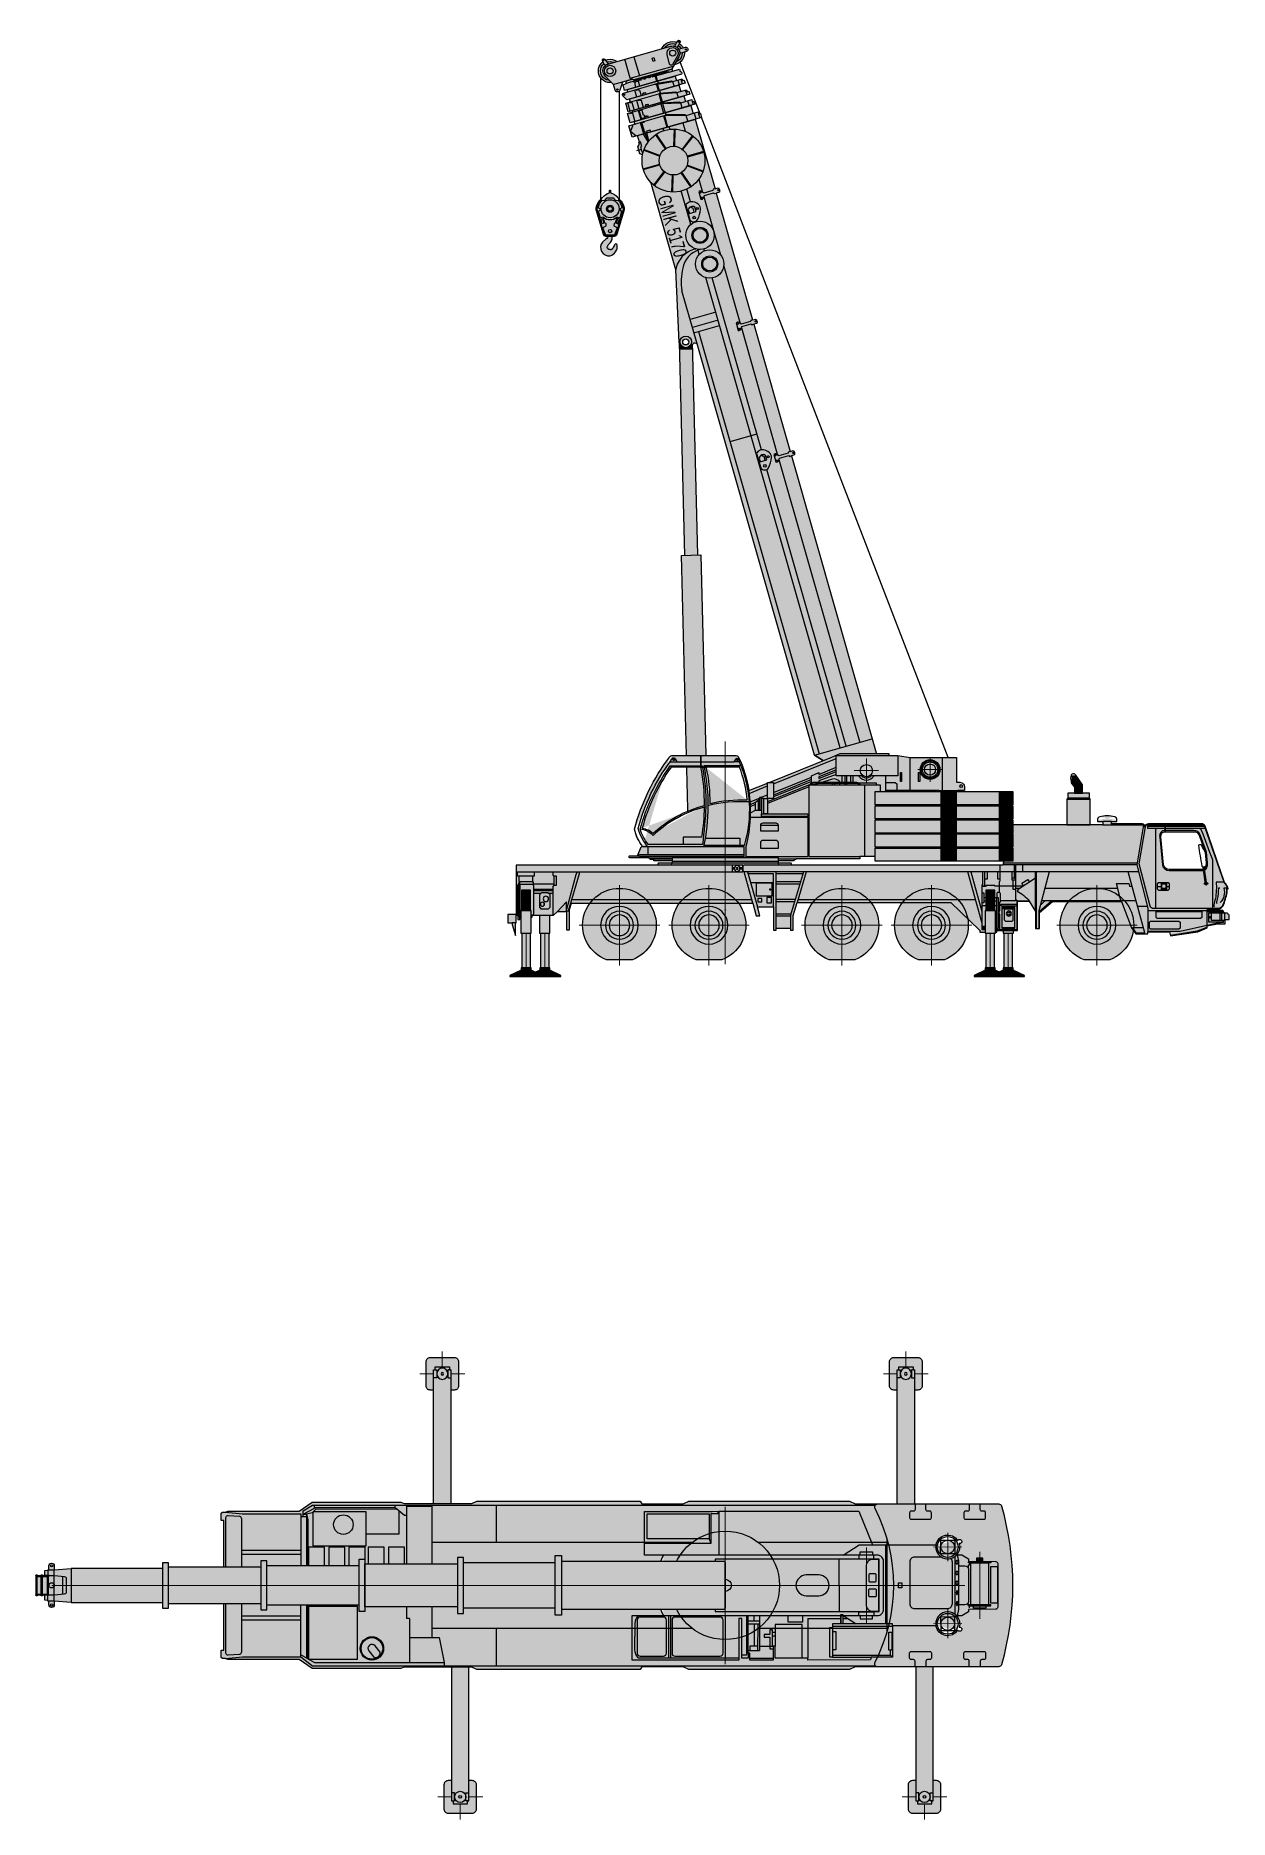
# Model space of a CAD drawing. Header units: millimetres. Extents: x -36138 to -14139, y -92870 to -59988.
import ezdxf
from ezdxf.enums import TextEntityAlignment as Align

# ---------------------------------------------------------------- set-up
doc = ezdxf.new("R2010")
doc.units = ezdxf.units.MM
doc.set_wipeout_variables(frame=1)
doc.layers.add('Техника. Кран Grove GMK 5170', color=251, linetype='Continuous')
doc.layers.add('Техника. Кран Grove GMK 5170 Штрих', color=7, linetype='Continuous', true_color=0xf7d56e)
doc.styles.add('arial', font='arial.ttf')

# ---------------------------------------------------------------- blocks, each defined once
blk = doc.blocks.new('Кран GMK 5170-0927.163132')
at = {"color": 0, "linetype": 'ByBlock', "lineweight": -2, "transparency": 16777216}
blk.add_wipeout([(-82, 360), (-82, 360), (-67, 395), (-33, 409), (2, 395), (16, 360), (16, 289), (327, 313), (327, -313), (16, -289), (16, -360), (16, -360), (2, -395), (-33, -409), (-67, -395), (-82, -360), (-82, -289), (-104, -289), (-104, -281), (-106, -281), (-161, -276), (-161, -183), (-202, -183), (-202, -194), (-224, -194), (-224, -183), (-297, -183), (-297, -194), (-316, -194), (-316, -183), (-327, -183), (-327, -177), (-316, -177), (-316, 177), (-327, 177), (-327, 183), (-316, 183), (-316, 194), (-297, 194), (-297, 183), (-224, 183), (-224, 194), (-202, 194), (-202, 183), (-161, 183), (-161, 276), (-106, 281), (-104, 281), (-104, 289), (-82, 289), (-82, 289)], dxfattribs=at)
at = {"layer": 'Техника. Кран Grove GMK 5170 Штрих', "transparency": 16777216}
h = blk.add_hatch(color=256, dxfattribs=at)
h.dxf.hatch_style = 1
edge = h.paths.add_edge_path(flags=16)
edge.add_arc((-33, 360), 21.3, 0, 360)
edge = h.paths.add_edge_path(flags=16)
edge.add_arc((-33, -360), 21.3, 0, 360)
edge = h.paths.add_edge_path()
edge.add_line((-82, 289), (-82, 360))
edge.add_arc((-33, 360), 49.1, 0, 180, ccw=False)
edge.add_line((16, 360), (16, 289))
edge.add_line((16, 289), (327, 313))
edge.add_line((327, 313), (327, -313))
edge.add_line((327, -313), (16, -289))
edge.add_line((16, -289), (16, -360))
edge.add_arc((-33, -360), 49.1, 180, 360, ccw=False)
edge.add_line((-82, -360), (-82, -289))
edge.add_line((-82, -289), (-104, -289))
edge.add_line((-104, -289), (-104, -281))
edge.add_line((-104, -281), (-106, -281))
edge.add_line((-106, -281), (-161, -276))
edge.add_line((-161, -276), (-161, -183))
edge.add_line((-161, -183), (-202, -183))
edge.add_line((-202, -183), (-202, -194))
edge.add_line((-202, -194), (-224, -194))
edge.add_line((-224, -194), (-224, -183))
edge.add_line((-224, -183), (-297, -183))
edge.add_line((-297, -183), (-297, -194))
edge.add_line((-297, -194), (-316, -194))
edge.add_line((-316, -194), (-316, -183))
edge.add_line((-316, -183), (-327, -183))
edge.add_line((-327, -183), (-327, -177))
edge.add_line((-327, -177), (-316, -177))
edge.add_line((-316, -177), (-316, 177))
edge.add_line((-316, 177), (-327, 177))
edge.add_line((-327, 177), (-327, 183))
edge.add_line((-327, 183), (-316, 183))
edge.add_line((-316, 183), (-316, 194))
edge.add_line((-316, 194), (-297, 194))
edge.add_line((-297, 194), (-297, 183))
edge.add_line((-297, 183), (-224, 183))
edge.add_line((-224, 183), (-224, 194))
edge.add_line((-224, 194), (-202, 194))
edge.add_line((-202, 194), (-202, 183))
edge.add_line((-202, 183), (-161, 183))
edge.add_line((-161, 183), (-161, 276))
edge.add_line((-161, 276), (-106, 281))
edge.add_line((-106, 281), (-104, 281))
edge.add_line((-104, 281), (-104, 289))
edge.add_line((-104, 289), (-82, 289))
edge.add_line((-82, 289), (-82, 289))
at = {"color": 0, "linetype": 'ByBlock', "lineweight": -2, "transparency": 16777216}
blk.add_lwpolyline([(-82, 289), (-82, 360, -1), (16, 360), (16, 289), (327, 313), (327, -313), (16, -289), (16, -360, -1), (-82, -360), (-82, -289), (-104, -289), (-104, -281), (-106, -281), (-161, -276), (-161, -183), (-202, -183), (-202, -194), (-224, -194), (-224, -183), (-297, -183), (-297, -194), (-316, -194), (-316, -183), (-327, -183), (-327, -177), (-316, -177), (-316, 177), (-327, 177), (-327, 183), (-316, 183), (-316, 194), (-297, 194), (-297, 183), (-224, 183), (-224, 194), (-202, 194), (-202, 183), (-161, 183), (-161, 276), (-106, 281), (-104, 281), (-104, 289), (-82, 289)], format="xyb", close=True, dxfattribs=at)
for points in [[(-82, 289), (-82, 360, -1), (16, 360), (16, 289)], [(-79, -177), (17, -177), (205, -156, 0.379778), (243, -115), (243, 115, 0.379778), (205, 156), (17, 177), (-79, 177)]]:
    blk.add_lwpolyline(points, format="xyb", dxfattribs=at)
for points in [[(-316, 177), (-79, 177), (-79, 183), (-161, 183)], [(-316, 183), (-297, 183)], [(-297, -177), (-297, 177)], [(-297, 164), (-224, 164)], [(-224, 183), (-202, 183)], [(-224, -177), (-224, 177)], [(-202, 164), (-115, 164), (-106, 177)], [(-202, -177), (-202, 177)], [(-98, 177), (-107, 164), (-115, 164), (-117, 106), (-117, -106), (-115, -164), (-107, -164), (-98, -177)], [(-107, -164), (-109, -106), (-109, 106), (-107, 164)], [(-106, 281), (-106, 183)], [(-90, -177), (-90, 177)], [(-82, 289), (16, 289)], [(16, -289), (16, 289)], [(175, -159), (175, 159)], [(-316, -177), (-79, -177), (-79, -183), (-161, -183)], [(-297, -183), (-316, -183)], [(-297, -164), (-224, -164)], [(-202, -183), (-224, -183)], [(-202, -164), (-115, -164), (-106, -177)], [(-106, -281), (-106, -183)], [(16, -289), (-82, -289)]]:
    blk.add_lwpolyline(points, dxfattribs=at)
for centre, radius in [((-33, 360), 21.3), ((-33, 0), 48), ((-33, -360), 21.3)]:
    blk.add_circle(centre, radius, dxfattribs=at)
blk = doc.blocks.new('Кран GMK 5170-0224.21494801')
at = {"color": 0, "linetype": 'ByBlock', "lineweight": -2, "transparency": 16777216}
blk.add_wipeout([(223, -300), (223, -300), (253, -294), (278, -278), (294, -253), (300, -223), (300, -223), (300, 223), (300, 223), (294, 253), (278, 278), (253, 294), (223, 300), (-223, 300), (-223, 300), (-253, 294), (-278, 278), (-294, 253), (-300, 223), (-300, -223), (-300, -223), (-294, -253), (-278, -278), (-253, -294), (-223, -300)], dxfattribs=at)
at = {"layer": 'Техника. Кран Grove GMK 5170 Штрих', "transparency": 16777216}
h = blk.add_hatch(color=256, dxfattribs=at)
h.dxf.hatch_style = 1
edge = h.paths.add_edge_path()
edge.add_line((-223, -300), (223, -300))
edge.add_arc((223, -223), 76.6, 270, 360)
edge.add_line((300, -223), (300, 223))
edge.add_arc((223, 223), 76.6, 0, 90)
edge.add_line((223, 300), (-223, 300))
edge.add_arc((-223, 223), 76.6, 90, 180)
edge.add_line((-300, 223), (-300, -223))
edge.add_arc((-223, -223), 76.6, 180, 270)
at = {"color": 0, "linetype": 'ByBlock', "lineweight": 9, "transparency": 16777216}
for p, q in [((0, -414), (0, 414)), ((-414, 0), (414, 0))]:
    blk.add_line(p, q, dxfattribs=at)
at = {"color": 0, "linetype": 'ByBlock', "lineweight": -2, "transparency": 16777216}
blk.add_lwpolyline([(-223, -300), (223, -300, 0.414214), (300, -223), (300, 223, 0.414214), (223, 300), (-223, 300, 0.414214), (-300, 223), (-300, -223, 0.414214)], format="xyb", close=True, dxfattribs=at)
blk = doc.blocks.new('Кран GMK 5170-0224.215028')
at = {"color": 0, "linetype": 'ByBlock', "lineweight": -2, "transparency": 16777216}
blk.add_wipeout([(-132, -130), (132, -130), (132, -71), (160, -71), (160, 2600), (-160, 2600), (-160, -71), (-132, -71)], dxfattribs=at)
at = {"layer": 'Техника. Кран Grove GMK 5170 Штрих', "transparency": 16777216}
h = blk.add_hatch(color=256, dxfattribs=at)
h.dxf.hatch_style = 1
h.paths.add_polyline_path([(-132, -71), (-132, -130), (132, -130), (132, -71), (160, -71), (160, 2600), (-160, 2600), (-160, -71)])
at = {"color": 0, "linetype": 'ByBlock', "lineweight": -2, "transparency": 16777216}
blk.add_lwpolyline([(-132, -71), (-132, -130), (132, -130), (132, -71), (160, -71), (160, 2600), (-160, 2600), (-160, -71)], close=True, dxfattribs=at)
for points in [[(-160, -71), (-103, -71), (-103, 77), (-160, 77)], [(160, -71), (103, -71), (103, 77), (160, 77)]]:
    blk.add_lwpolyline(points, dxfattribs=at)
for radius in [103, 23.8]:
    blk.add_circle((0, 0), radius, dxfattribs=at)
blk = doc.blocks.new('Кран GMK 5170-0224.194517')
at = {"color": 0, "linetype": 'ByBlock', "lineweight": -2, "transparency": 16777216}
blk.add_wipeout([(3949, -1344), (3949, -1391), (3839, -1422), (3839, -1481), (3790, -1500), (2397, -1500), (2291, -1550), (-674, -1550), (-774, -1504), (-1535, -1504), (-1571, -1550), (-4580, -1550), (-4671, -1506), (-5920, -1506), (-5982, -1535), (-7615, -1535), (-7851, -1365), (-9168, -1365), (-9209, -1350), (-9268, -1350), (-9289, -1330), (-9291, -1197), (-9244, -1197), (-9244, 1197), (-9291, 1197), (-9289, 1330), (-9268, 1350), (-9209, 1350), (-9168, 1365), (-7851, 1365), (-7615, 1535), (-5982, 1535), (-5920, 1506), (-4671, 1506), (-4580, 1550), (-1571, 1550), (-1535, 1504), (-774, 1504), (-674, 1550), (2291, 1550), (2397, 1500), (3790, 1500), (3839, 1481), (3839, 1422), (3949, 1391), (3949, 1344), (4008, 1321), (4008, -1321)], dxfattribs=at)
at = {"layer": 'Техника. Кран Grove GMK 5170 Штрих', "transparency": 16777216}
h = blk.add_hatch(color=256, dxfattribs=at)
h.dxf.hatch_style = 1
h.paths.add_polyline_path([(4008, -1321), (3949, -1344), (3949, -1391), (3839, -1422), (3839, -1481), (3790, -1500), (2397, -1500), (2291, -1550), (-674, -1550), (-774, -1504), (-1535, -1504), (-1571, -1550), (-4580, -1550), (-4671, -1506), (-5920, -1506), (-5982, -1535), (-7615, -1535), (-7851, -1365), (-9168, -1365), (-9209, -1350), (-9268, -1350), (-9289, -1330), (-9291, -1197), (-9244, -1197), (-9244, 1197), (-9291, 1197), (-9289, 1330), (-9268, 1350), (-9209, 1350), (-9168, 1365), (-7851, 1365), (-7615, 1535), (-5982, 1535), (-5920, 1506), (-4671, 1506), (-4580, 1550), (-1571, 1550), (-1535, 1504), (-774, 1504), (-674, 1550), (2291, 1550), (2397, 1500), (3790, 1500), (3839, 1481), (3839, 1422), (3949, 1391), (3949, 1344), (4008, 1321)])
edge = h.paths.add_edge_path(flags=0)
edge.add_arc((0, 0), 1000, 180, 360)
edge.add_arc((0, 0), 1000, 0, 180)
h = blk.add_hatch(color=256, dxfattribs=at)
h.dxf.hatch_style = 1
h.set_gradient(color1=(132, 132, 132), color2=(214, 214, 214), rotation=180, tint=1)
edge = h.paths.add_edge_path()
edge.add_arc((-8964, -1229), 46.4, -73.9229, 1.0554, ccw=False)
edge.add_line((-8951, -1274), (-9159, -1289))
edge.add_arc((-9164, -1250), 39.1, 239.2793, 276.4075, ccw=False)
edge.add_arc((-9139, -1235), 65.5, 180.4587, 227.7078, ccw=False)
edge.add_line((-9205, -1235), (-9205, 1235))
edge.add_arc((-9139, 1235), 65.5, 132.2922, 179.5413, ccw=False)
edge.add_arc((-9164, 1250), 39.1, 83.5925, 120.7207, ccw=False)
edge.add_line((-9159, 1289), (-8951, 1274))
edge.add_arc((-8964, 1229), 46.4, -1.0554, 73.9229, ccw=False)
edge.add_line((-8918, 1228), (-8918, -1228))
at = {"color": 0, "linetype": 'ByBlock', "lineweight": -2, "transparency": 16777216}
for p, q in [((-4221, 1481), (-4221, 793)), ((2975, 1481), (2975, -1481)), ((-4221, -793), (-4221, -1481))]:
    blk.add_line(p, q, dxfattribs=at)
for points in [[(4008, -1321), (3949, -1344), (3949, -1391), (3839, -1422), (3839, -1481), (3790, -1500), (2397, -1500), (2291, -1550), (-674, -1550), (-774, -1504), (-1535, -1504), (-1571, -1550), (-4580, -1550), (-4671, -1506), (-5920, -1506), (-5982, -1535), (-7615, -1535), (-7851, -1365), (-9168, -1365), (-9209, -1350), (-9268, -1350), (-9289, -1330), (-9291, -1197), (-9244, -1197), (-9244, 1197), (-9291, 1197), (-9289, 1330), (-9268, 1350), (-9209, 1350), (-9168, 1365), (-7851, 1365), (-7615, 1535), (-5982, 1535), (-5920, 1506), (-4671, 1506), (-4580, 1550), (-1571, 1550), (-1535, 1504), (-774, 1504), (-674, 1550), (2291, 1550), (2397, 1500), (3790, 1500), (3839, 1481), (3839, 1422), (3949, 1391), (3949, 1344), (4008, 1321)], [(-7683, -341), (-7386, -341), (-7386, 705), (-7683, 705)], [(-7309, -341), (-7012, -341), (-7012, 705), (-7309, 705)], [(-6935, -341), (-6638, -341), (-6638, 705), (-6935, 705)], [(-6582, -341), (-6285, -341), (-6285, 705), (-6582, 705)], [(-6208, -341), (-5911, -341), (-5911, 705), (-6208, 705)], [(-7683, -1360), (-6777, -1360), (-6777, -391), (-7683, -391)]]:
    blk.add_lwpolyline(points, close=True, dxfattribs=at)
for points in [[(-9209, 1350), (-8899, 1320), (-7820, 1320), (-7820, 0)], [(-7779, 1267), (-7779, 1371), (-7608, 1481), (3839, 1481)], [(-7779, 1312), (-7572, 1422), (-7572, 1481)], [(-6037, 1399), (-7548, 1402), (-7615, 1335), (-7718, 1311)], [(-7604, 1346), (-7604, 728), (-6619, 728), (-6619, 1356), (-7594, 1356)], [(-7572, 1436), (-6081, 1436)], [(-6017, 1382), (-6017, 943), (-6619, 943)], [(-6081, 1436), (-6081, 1481)], [(-6081, 1436), (-5912, 1295), (-5878, 1295)], [(-5878, 1481), (-5878, -613)], [(-5878, 1458), (-5405, 1458)], [(-5405, 1481), (-5405, -965)], [(-7820, 1267), (-7717, 1267)], [(-7779, 1310), (-7718, 1311), (-7691, 1214), (-7691, -1355)], [(-7717, 1306), (-7717, -1340)], [(-609, 793), (-5405, 793)], [(2975, 793), (609, 793)], [(-7820, 643), (-8918, 643)], [(-7820, 569), (-8918, 569)], [(-9209, -1350), (-8899, -1320), (-7820, -1320), (-7820, 0)], [(-7820, -569), (-8918, -569)], [(-7820, -643), (-8918, -643)], [(-5818, -613), (-5878, -613)], [(-5818, -613), (-5818, -1430)], [(-5819, -962), (-5275, -962), (-5181, -1423), (-5181, -1506)], [(-609, -793), (-5405, -793)], [(2975, -793), (609, -793)], [(-5181, -1430), (-7564, -1430), (-7820, -1279)], [(-7820, -1320), (-7608, -1481), (3839, -1481)]]:
    blk.add_lwpolyline(points, dxfattribs=at)
for points in [[(-8918, -1228, -0.339348), (-8951, -1274), (-9159, -1289, -0.163435), (-9184, -1283, -0.209134), (-9205, -1235), (-9205, 1235, -0.209134), (-9184, 1283, -0.163435), (-9159, 1289), (-8951, 1274, -0.339348), (-8918, 1228)], [(-6479, -1326, 0.573411), (-6361, -1234), (-6453, -1116, 1), (-6571, -1208)]]:
    blk.add_lwpolyline(points, format="xyb", close=True, dxfattribs=at)
for centre, radius in [((-7039, 1120), 180), ((0, 0), 1000), ((-6512, -1162), 216), ((-6512, -1162), 199)]:
    blk.add_circle(centre, radius, dxfattribs=at)
blk = doc.blocks.new('GROVE_GMK5170_CP_DESSUS')
at = {"color": 0, "linetype": 'ByBlock', "lineweight": -2, "transparency": 16777216}
blk.add_wipeout([(5096, 1458), (5089, 1473), (5077, 1485), (5062, 1492), (5046, 1495), (2802, 1495), (2802, 1495), (2776, 1488), (2758, 1470), (2750, 1445), (2756, 1420), (2756, 1420), (2756, 1420), (2861, 1194), (2947, 961), (3015, 721), (3063, 477), (3091, 230), (3100, -19), (3088, -268), (3057, -514), (3006, -758), (2935, -997), (2846, -1229), (2756, -1420), (2756, -1420), (2750, -1445), (2758, -1470), (2776, -1488), (2802, -1495), (2802, -1495), (5046, -1495), (5046, -1495), (5062, -1492), (5077, -1485), (5089, -1473), (5096, -1458), (5096, -1458), (5096, -1458), (5175, -1142), (5236, -822), (5276, -499), (5297, -175), (5298, 151), (5279, 476), (5239, 799), (5181, 1119), (5102, 1435)], dxfattribs=at)
at = {"layer": 'Техника. Кран Grove GMK 5170 Штрих', "true_color": 0xadadad, "transparency": 16777216}
h = blk.add_hatch(color=253, dxfattribs=at)
h.dxf.hatch_style = 1
edge = h.paths.add_edge_path()
edge.add_arc((5046, 1443), 51.5, 15.9635, 90)
edge.add_line((5046, 1495), (2802, 1495))
edge.add_arc((2802, 1443), 51.5, 90, 207.2593)
edge.add_arc((0, 0), 3100, -27.2593, 27.2593, ccw=False)
edge.add_arc((2802, -1443), 51.5, 152.7407, 270)
edge.add_line((2802, -1495), (5046, -1495))
edge.add_arc((5046, -1443), 51.5, 270, 344.0365)
edge.add_arc((0, 0), 5300, 344.0365, 375.9635)
at = {"color": 0, "linetype": 'ByBlock', "lineweight": -2, "transparency": 16777216}
blk.add_lwpolyline([(5096, 1458, 0.334772), (5046, 1495), (2802, 1495, 0.561514), (2756, 1420, -0.242473), (2756, -1420, 0.561514), (2802, -1495), (5046, -1495, 0.334772), (5096, -1458, 0.140216)], format="xyb", close=True, dxfattribs=at)
for points in [[(3497, 1495), (3497, 1396, -0.414214), (3469, 1368), (3427, 1368, 0.414214), (3398, 1340), (3398, 1247, 0.414214), (3427, 1219), (3598, 1219), (3770, 1219, 0.414214), (3798, 1247), (3798, 1340, 0.414214), (3770, 1368), (3728, 1368, -0.414214), (3699, 1396), (3699, 1495)], [(4498, 1495), (4498, 1396, -0.414214), (4469, 1368), (4427, 1368, 0.414214), (4399, 1340), (4399, 1247, 0.414214), (4427, 1219), (4599, 1219), (4771, 1219, 0.414214), (4799, 1247), (4799, 1340, 0.414214), (4771, 1368), (4729, 1368, -0.414214), (4700, 1396), (4700, 1495)], [(3497, -1495), (3497, -1396, 0.414214), (3469, -1368), (3427, -1368, -0.414214), (3398, -1340), (3398, -1247, -0.414214), (3427, -1219), (3598, -1219), (3770, -1219, -0.414214), (3798, -1247), (3798, -1340, -0.414214), (3770, -1368), (3728, -1368, 0.414214), (3699, -1396), (3699, -1495)], [(4498, -1495), (4498, -1396, 0.414214), (4469, -1368), (4427, -1368, -0.414214), (4399, -1340), (4399, -1247, -0.414214), (4427, -1219), (4599, -1219), (4771, -1219, -0.414214), (4799, -1247), (4799, -1340, -0.414214), (4771, -1368), (4729, -1368, 0.414214), (4700, -1396), (4700, -1495)]]:
    blk.add_lwpolyline(points, format="xyb", dxfattribs=at)
blk = doc.blocks.new('Кран GMK 5170-0224.230354')
at = {"layer": 'Техника. Кран Grove GMK 5170 Штрих', "transparency": 16777216}
h = blk.add_hatch(color=256, dxfattribs=at)
h.dxf.hatch_style = 1
edge = h.paths.add_edge_path()
edge.add_arc((0, 0), 1269, 154.0124, 205.9876, ccw=False)
edge.add_line((-1141, 556), (-1487, 556))
edge.add_line((-1487, 556), (-1487, 1359))
edge.add_line((-1487, 1359), (-241, 1359))
edge.add_line((-241, 1359), (-118, 1366))
edge.add_line((-118, 1366), (2460, 1366))
edge.add_line((2460, 1366), (2714, 745))
edge.add_line((2714, 745), (3883, 745))
edge.add_arc((4100, 708), 220, 32.8765, 170.1169, ccw=False)
edge.add_arc((4320, 808), 39.7, -101.394, 150.3652, ccw=False)
edge.add_arc((4100, 708), 220, -37.8182, 16.0946, ccw=False)
edge.add_line((4274, 572), (4274, 561))
edge.add_line((4274, 561), (4359, 561))
edge.add_line((4359, 561), (4481, 488))
edge.add_line((4481, 488), (4481, 443))
edge.add_line((4481, 443), (4986, 439))
edge.add_arc((4986, 403), 36.1, 0, 89.5753, ccw=False)
edge.add_line((5022, 403), (5022, -403))
edge.add_arc((4986, -403), 36.1, -89.5753, 0, ccw=False)
edge.add_line((4986, -439), (4481, -443))
edge.add_line((4481, -443), (4481, -488))
edge.add_line((4481, -488), (4359, -561))
edge.add_line((4359, -561), (4274, -561))
edge.add_line((4274, -561), (4274, -572))
edge.add_arc((4100, -708), 220, -16.0946, 37.8182, ccw=False)
edge.add_arc((4320, -808), 39.7, -150.3652, 101.394, ccw=False)
edge.add_arc((4100, -708), 220, 190.0363, 327.1235, ccw=False)
edge.add_line((3883, -746), (3084, -746))
edge.add_line((3084, -746), (3084, -1324))
edge.add_line((3084, -1324), (2686, -1324))
edge.add_line((2686, -1324), (2675, -1376))
edge.add_line((2675, -1376), (1523, -1378))
edge.add_line((1523, -1378), (1523, -1341))
edge.add_line((1523, -1341), (1417, -1341))
edge.add_line((1417, -1341), (917, -1341))
edge.add_line((917, -1341), (917, -1121))
edge.add_line((917, -1121), (882, -1121))
edge.add_line((882, -1121), (882, -1377))
edge.add_line((882, -1377), (455, -1377))
edge.add_line((455, -1377), (455, -1253))
edge.add_line((455, -1253), (420, -1253))
edge.add_line((420, -1253), (420, -1344))
edge.add_line((420, -1344), (304, -1344))
edge.add_line((304, -1344), (304, -608))
edge.add_line((304, -608), (250, -608))
edge.add_line((250, -608), (250, -1381))
edge.add_line((250, -1381), (-1714, -1381))
edge.add_line((-1714, -1381), (-1714, -556))
edge.add_line((-1714, -556), (-1141, -556))
h = blk.add_hatch(color=256, dxfattribs=at)
h.dxf.hatch_style = 1
h.set_gradient(color1=(110, 110, 110), color2=(173, 173, 173), tint=1, name='CYLINDER')
h.paths.add_polyline_path([(4527, 416), (4851, 416), (4851, -361), (4527, -361)])
h = blk.add_hatch(color=256, dxfattribs=at)
h.dxf.hatch_style = 1
h.paths.add_polyline_path([(4633, 441), (4745, 441), (4745, 502), (4633, 502)])
h = blk.add_hatch(color=256, dxfattribs=at)
h.dxf.hatch_style = 1
h.set_gradient(color1=(132, 132, 132), color2=(214, 214, 214), tint=1)
edge = h.paths.add_edge_path()
edge.add_arc((-1138, -1251), 55.3, 270, 360)
edge.add_line((-1083, -1251), (-1083, -639))
edge.add_arc((-1138, -639), 55.3, 0, 90)
edge.add_line((-1138, -584), (-1567, -584))
edge.add_arc((-1567, -639), 55.3, 90, 180)
edge.add_line((-1622, -639), (-1622, -1251))
edge.add_arc((-1567, -1251), 55.3, 180, 270)
edge.add_line((-1567, -1306), (-1138, -1306))
h = blk.add_hatch(color=256, dxfattribs=at)
h.dxf.hatch_style = 1
h.set_gradient(color1=(132, 132, 132), color2=(214, 214, 214), rotation=45, tint=1, name='HEMISPHERICAL')
edge = h.paths.add_edge_path()
edge.add_arc((-95, -1251), 55.3, 270, 360)
edge.add_line((-40, -1251), (-40, -639))
edge.add_arc((-95, -639), 55.3, 0, 90)
edge.add_line((-95, -584), (-924, -584))
edge.add_arc((-924, -639), 55.3, 90, 180)
edge.add_line((-980, -639), (-980, -1251))
edge.add_arc((-924, -1251), 55.3, 180, 270)
edge.add_line((-924, -1306), (-95, -1306))
at = {"color": 0, "linetype": 'ByBlock', "lineweight": 9, "transparency": 16777216}
for p, q in [((2600, 697), (2600, 0)), ((4689, -619), (4689, 619)), ((2600, -707), (2600, 0))]:
    blk.add_line(p, q, dxfattribs=at)
at = {"color": 0, "linetype": 'ByBlock', "lineweight": -2, "transparency": 16777216}
for points in [[(-1141, -556, -0.230754), (-1141, 556), (-1487, 556), (-1487, 1359), (-241, 1359), (-118, 1366), (2460, 1366), (2714, 745), (3883, 745, -0.682412), (4285, 827, -1.957522), (4312, 769, -0.239676), (4274, 572), (4274, 561), (4359, 561), (4481, 488), (4481, 443), (4986, 439, -0.412044), (5022, 403), (5022, -403, -0.412044), (4986, -439), (4481, -443), (4481, -488), (4359, -561), (4274, -561), (4274, -572, -0.239676), (4312, -769, -1.957522), (4285, -827, -0.681433), (3883, -746), (3084, -746), (3084, -1324), (2686, -1324), (2675, -1376), (1523, -1378), (1523, -1341), (1417, -1341), (917, -1341), (917, -1121), (882, -1121), (882, -1377), (455, -1377), (455, -1253), (420, -1253), (420, -1344), (304, -1344), (304, -608), (250, -608), (250, -1381), (-1714, -1381), (-1714, -556)], [(2598, -366, 0.392282), (2695, -474), (2832, -474), (2832, 474), (2695, 474, 0.392282), (2598, 366)], [(1723, 191), (1494, 191, 1), (1494, -191), (1723, -191, 1)], [(2670, 65), (2758, 65, 0.414214), (2782, 88), (2782, 190, 0.414214), (2758, 213), (2670, 213, 0.414214), (2647, 190), (2647, 88, 0.414214)], [(2670, -65), (2758, -65, -0.414214), (2782, -88), (2782, -190, -0.414214), (2758, -213), (2670, -213, -0.414214), (2647, -190), (2647, -88, -0.414214)]]:
    blk.add_lwpolyline(points, format="xyb", close=True, dxfattribs=at)
for points in [[(-139, 1365), (-140, 1317), (-265, 1317), (-265, 771), (-1486, 770)], [(-118, 1366), (-118, 556)], [(-299, 855), (-265, 771)], [(2171, 556), (2465, 745), (2714, 745)], [(2951, 744), (2951, -711)], [(2095, 482), (2099, -482)], [(2463, 556), (2463, 488), (2737, 488), (2737, 556)], [(2487, 556), (2487, 618), (2713, 616), (2713, 556)], [(4237, -535), (4237, 535)], [(4274, 561), (4299, 446), (4299, -446), (4274, -561)], [(4501, 416), (4501, 370), (4479, 370), (4479, 314)], [(4501, -416), (4501, -370), (4479, -370), (4479, -314)], [(-1045, -556), (-1045, -1334)], [(-1009, -556), (-1009, -1334)], [(1, -556), (1, -1334)], [(389, -556), (389, -1284), (304, -1284)], [(420, -1253), (419, -556)], [(531, -661), (531, -556)], [(629, -556), (629, -1198)], [(1423, -556), (1423, -677), (1159, -677), (1159, -556)], [(1523, -608), (1523, -1341)], [(1523, -608), (2132, -608)], [(2169, -608), (2252, -608)], [(2171, -556), (2412, -711)], [(2463, -556), (2463, -488), (2737, -488), (2737, -556)], [(2487, -556), (2487, -618), (2713, -616), (2713, -556)], [(629, -661), (419, -661)], [(629, -714), (419, -714)], [(629, -714), (419, -714)], [(531, -714), (531, -1121)], [(599, -714), (597, -1198)], [(873, -1121), (873, -820), (821, -820), (821, -904), (720, -904), (720, -955), (821, -955), (821, -1173), (882, -1173)], [(873, -865), (917, -865)], [(873, -933), (917, -933)], [(917, -723), (917, -1121)], [(1417, -1341), (1417, -723), (917, -723)], [(1975, -1324), (1930, -1324), (1930, -780), (1975, -780)], [(3084, -746), (3084, -711), (1975, -711), (1975, -1324), (2686, -1324)], [(1975, -751), (3084, -751)], [(420, -1198), (629, -1198)], [(597, -1121), (451, -1121), (451, -1198)], [(629, -1121), (882, -1121)], [(1975, -1284), (3043, -1287), (3043, -1196)], [(3084, -1324), (3043, -1287)], [(-1605, -1334), (250, -1334)], [(882, -1351), (455, -1351)]]:
    blk.add_lwpolyline(points, dxfattribs=at)
for points in [[(-299, 855), (-1441, 855), (-1441, 1317), (-299, 1317)], [(4229, 582), (3969, 584), (3971, 833), (4231, 831)], [(2838, 482), (-189, 482), (-189, -482), (2838, -482)], [(4482, 431), (4896, 431), (4896, 416), (4482, 416)], [(4527, 416), (4851, 416), (4851, -361), (4527, -361)], [(4633, 441), (4745, 441), (4745, 502), (4633, 502)], [(4896, 350), (5016, 350), (5016, -330), (4896, -330)], [(3253, -44), (3194, -43), (3194, 44), (3253, 44)], [(2169, -711), (2132, -711), (2132, -537), (2169, -537)], [(4229, -582), (3969, -584), (3971, -833), (4231, -831)], [(4482, -376), (4896, -376), (4896, -361), (4482, -361)], [(4575, -376), (4803, -376), (4803, -419), (4575, -419)], [(2036, -1188), (1982, -1188), (1982, -852), (2036, -852)], [(3069, -1197), (3015, -1197), (3015, -860), (3069, -860)]]:
    blk.add_lwpolyline(points, close=True, dxfattribs=at)
at = {"color": 0, "linetype": 'ByBlock', "lineweight": 9, "transparency": 16777216}
for points in [[(3837, 710), (4363, 706)], [(4100, 444), (4100, 971)], [(4100, -444), (4100, -971)], [(3837, -710), (4363, -706)]]:
    blk.add_lwpolyline(points, dxfattribs=at)
at = {"color": 0, "linetype": 'ByBlock', "lineweight": -2, "transparency": 16777216}
for points in [[(-1141, -556), (250, -556), (2801, -556, 0.414214), (2918, -439), (2918, 439, 0.414214), (2801, 556), (-1141, 556)], [(4157, 495, -0.181072), (4179, 436), (4179, -343, -0.414729), (4088, -434), (3495, -434, -0.414312), (3405, -343), (3405, 436, -0.414729), (3495, 526), (3974, 526)], [(4299, 361), (4416, 361, -0.414214), (4481, 295), (4481, -295, -0.414214), (4416, -361), (4299, -361)], [(-1604, -556, 0.184264), (-1664, -702), (-1664, -945)], [(-1138, -1306, 0.414214), (-1083, -1251), (-1083, -639, 0.414214), (-1138, -584), (-1567, -584, 0.414214), (-1622, -639), (-1622, -1251, 0.414214), (-1567, -1306), (-1138, -1306)], [(-95, -1306, 0.414214), (-40, -1251), (-40, -639, 0.414214), (-95, -584), (-924, -584, 0.414214), (-980, -639), (-980, -1251, 0.414214), (-924, -1306), (-95, -1306)], [(-1605, -1334, -0.180814), (-1664, -1188), (-1664, -945)]]:
    blk.add_lwpolyline(points, format="xyb", dxfattribs=at)
at = {"transparency": 16777216}
blk.add_lwpolyline([(1523, -608), (2132, -608)], dxfattribs=at)
blk.add_lwpolyline([(2132, -711), (2132, -711), (2132, -537), (2132, -537)], close=True)
at = {"color": 0, "linetype": 'ByBlock', "lineweight": -2, "transparency": 16777216}
for centre, radius in [((4100, 708), 192), ((4100, 708), 124), ((0, 0), 112), ((4100, -708), 192), ((4100, -708), 124)]:
    blk.add_circle(centre, radius, dxfattribs=at)
for centre, start, end in [((4100, 708), 170.1169, 322.1818), ((4100, -708), 37.8182, 190.0363)]:
    blk.add_arc(centre, 220, start, end, dxfattribs=at)
for centre in [(4271, 427), (4271, 228), (4271, 46)]:
    blk.add_ellipse(centre, major_axis=(0, 40.2), ratio=0.370913, dxfattribs=at)
at = {"color": 0, "linetype": 'ByBlock', "lineweight": -2, "transparency": 16777216, "extrusion": (0, 0, -1)}
for centre in [(4271, -136), (4271, -335)]:
    blk.add_ellipse(centre, major_axis=(0, -40.2), ratio=0.370913, dxfattribs=at)
blk = doc.blocks.new('*U45')
at = {"layer": 'Техника. Кран Grove GMK 5170', "transparency": 16777216, "xscale": -1, "rotation": 180}
for p in [(-5215, 3900), (3328, 3900)]:
    blk.add_blockref('Кран GMK 5170-0224.21494801', p, dxfattribs=at)
at = {"layer": 'Техника. Кран Grove GMK 5170', "transparency": 16777216}
for p in [(-4885, -3900), (3672, -3900)]:
    blk.add_blockref('Кран GMK 5170-0224.21494801', p, dxfattribs=at)
at = {"layer": 'Техника. Кран Grove GMK 5170', "transparency": 16777216, "xscale": -1, "rotation": 180}
for p in [(-5215, 3900), (3328, 3900)]:
    blk.add_blockref('Кран GMK 5170-0224.215028', p, dxfattribs=at)
at = {"layer": 'Техника. Кран Grove GMK 5170', "transparency": 16777216}
for p in [(-4885, -3900), (3672, -3900)]:
    blk.add_blockref('Кран GMK 5170-0224.215028', p, dxfattribs=at)
blk.add_blockref('Кран GMK 5170-0224.194517', (0, 0), dxfattribs=at)
blk.add_blockref('GROVE_GMK5170_CP_DESSUS', (0, 0), dxfattribs=at)
blk.add_blockref('Кран GMK 5170-0224.230354', (0, 0), dxfattribs=at)
at = {"color": 0, "linetype": 'ByBlock', "lineweight": -2, "transparency": 16777216}
blk.add_wipeout([(-12054, 313), (-12054, -313), (0, -313), (0, 313)], dxfattribs=at)
at = {"layer": 'Техника. Кран Grove GMK 5170 Штрих', "true_color": 0xadadad, "transparency": 16777216}
h = blk.add_hatch(color=253, dxfattribs=at)
h.dxf.hatch_style = 1
h.paths.add_polyline_path([(-12054, 313), (-12054, -313), (0, -313), (0, 313)])
at = {"color": 0, "linetype": 'ByBlock', "lineweight": -2, "transparency": 16777216}
blk.add_lwpolyline([(-12054, 313), (-12054, -313), (0, -313), (0, 313)], close=True, dxfattribs=at)
blk.add_blockref('Кран GMK 5170-0927.163132', (-12382, 0), dxfattribs=at)
blk.add_wipeout([(-10261, 341), (-10261, 418), (-10370, 418), (-10370, -418), (-10261, -418), (-10261, -341), (0, -341), (0, 341)], dxfattribs=at)
at = {"layer": 'Техника. Кран Grove GMK 5170 Штрих', "transparency": 16777216}
h = blk.add_hatch(color=256, dxfattribs=at)
h.dxf.hatch_style = 1
h.paths.add_polyline_path([(-10261, 418), (-10370, 418), (-10370, -418), (-10261, -418)])
at = {"layer": 'Техника. Кран Grove GMK 5170 Штрих', "true_color": 0xadadad, "transparency": 16777216}
h = blk.add_hatch(color=253, dxfattribs=at)
h.dxf.hatch_style = 1
h.paths.add_polyline_path([(0, 341), (0, -341), (-10261, -341), (-10261, 341)])
at = {"color": 0, "linetype": 'ByBlock', "lineweight": -2, "transparency": 16777216}
for points in [[(-10261, 418), (-10370, 418), (-10370, -418), (-10261, -418)], [(0, 341), (0, -341), (-10261, -341), (-10261, 341)]]:
    blk.add_lwpolyline(points, close=True, dxfattribs=at)
blk.add_wipeout([(-8449, 368), (-8449, 450), (-8558, 450), (-8558, -450), (-8449, -450), (-8449, -368), (0, -368), (0, 368)], dxfattribs=at)
at = {"layer": 'Техника. Кран Grove GMK 5170 Штрих', "transparency": 16777216}
h = blk.add_hatch(color=256, dxfattribs=at)
h.dxf.hatch_style = 1
h.paths.add_polyline_path([(-8449, 450), (-8558, 450), (-8558, -450), (-8449, -450)])
at = {"layer": 'Техника. Кран Grove GMK 5170 Штрих', "true_color": 0xadadad, "transparency": 16777216}
h = blk.add_hatch(color=253, dxfattribs=at)
h.dxf.hatch_style = 1
h.paths.add_polyline_path([(0, 368), (0, -368), (-8449, -368), (-8449, 368)])
at = {"color": 0, "linetype": 'ByBlock', "lineweight": -2, "transparency": 16777216}
for points in [[(-8449, 450), (-8558, 450), (-8558, -450), (-8449, -450)], [(0, 368), (0, -368), (-8449, -368), (-8449, 368)]]:
    blk.add_lwpolyline(points, close=True, dxfattribs=at)
blk.add_wipeout([(-6640, 395), (-6640, 483), (-6749, 483), (-6749, -483), (-6640, -483), (-6640, -395), (0, -395), (0, 395)], dxfattribs=at)
at = {"layer": 'Техника. Кран Grove GMK 5170 Штрих', "transparency": 16777216}
h = blk.add_hatch(color=256, dxfattribs=at)
h.dxf.hatch_style = 1
h.paths.add_polyline_path([(-6749, 483), (-6640, 483), (-6640, -483), (-6749, -483)])
at = {"layer": 'Техника. Кран Grove GMK 5170 Штрих', "true_color": 0xadadad, "transparency": 16777216}
h = blk.add_hatch(color=253, dxfattribs=at)
h.dxf.hatch_style = 1
h.paths.add_polyline_path([(0, 395), (0, -395), (-6640, -395), (-6640, 395)])
at = {"color": 0, "linetype": 'ByBlock', "lineweight": -2, "transparency": 16777216}
for points in [[(-6749, 483), (-6640, 483), (-6640, -483), (-6749, -483)], [(0, 395), (0, -395), (-6640, -395), (-6640, 395)]]:
    blk.add_lwpolyline(points, close=True, dxfattribs=at)
blk.add_wipeout([(-4827, 423), (-4827, 516), (-4934, 516), (-4934, -516), (-4827, -516), (-4827, -423), (0, -423), (0, 423)], dxfattribs=at)
at = {"layer": 'Техника. Кран Grove GMK 5170 Штрих', "transparency": 16777216}
h = blk.add_hatch(color=256, dxfattribs=at)
h.dxf.hatch_style = 1
h.paths.add_polyline_path([(-4827, 516), (-4934, 516), (-4934, -516), (-4827, -516)])
at = {"layer": 'Техника. Кран Grove GMK 5170 Штрих', "true_color": 0xadadad, "transparency": 16777216}
h = blk.add_hatch(color=253, dxfattribs=at)
h.dxf.hatch_style = 1
h.paths.add_polyline_path([(0, 423), (0, -423), (-4827, -423), (-4827, 423)])
at = {"color": 0, "linetype": 'ByBlock', "lineweight": -2, "transparency": 16777216}
for points in [[(-4827, 516), (-4934, 516), (-4934, -516), (-4827, -516)], [(0, 423), (0, -423), (-4827, -423), (-4827, 423)]]:
    blk.add_lwpolyline(points, close=True, dxfattribs=at)
blk.add_wipeout([(-3019, 440), (-3019, 551), (-3134, 551), (-3134, -551), (-3019, -551), (-3019, -440), (0, -440), (0, 440)], dxfattribs=at)
at = {"layer": 'Техника. Кран Grove GMK 5170 Штрих', "transparency": 16777216}
h = blk.add_hatch(color=256, dxfattribs=at)
h.dxf.hatch_style = 1
h.paths.add_polyline_path([(-3134, 551), (-3019, 551), (-3019, -551), (-3134, -551)])
h.paths.add_polyline_path([(-3019, 440), (-3019, -440), (0, -440), (0, 440)])
at = {"color": 0, "linetype": 'ByBlock', "lineweight": 9, "transparency": 16777216}
for q in [(0, 1450), (0, -1450)]:
    blk.add_line((0, 0), q, dxfattribs=at)
at = {"color": 0, "linetype": 'ByBlock', "lineweight": -2, "transparency": 16777216}
for points in [[(-3134, 551), (-3019, 551), (-3019, -551), (-3134, -551)], [(-3019, 440), (-3019, -440), (0, -440), (0, 440)]]:
    blk.add_lwpolyline(points, close=True, dxfattribs=at)
at = {"color": 0, "linetype": 'ByBlock', "lineweight": 9, "transparency": 16777216}
for points in [[(0, 0), (-12414, 0)], [(4418, 0), (0, 0)]]:
    blk.add_lwpolyline(points, dxfattribs=at)
blk = doc.blocks.new('Кран GMK 5170-0223.221309')
at = {"color": 0, "linetype": 'ByBlock', "lineweight": -2, "transparency": 16777216}
blk.add_wipeout([(0, 124), (-37, 118), (-71, 102), (-99, 75), (-117, 42), (-124, 5), (-120, -33), (-104, -67), (-79, -96), (-47, -115), (-10, -124), (0, -124), (4667, -124), (4667, 124)], dxfattribs=at)
at = {"layer": 'Техника. Кран Grove GMK 5170 Штрих', "transparency": 16777216}
h = blk.add_hatch(color=256, dxfattribs=at)
h.dxf.hatch_style = 1
h.paths.add_polyline_path([(135, 124), (0, 124, 1), (0, -124), (135, -124)])
h.paths.add_polyline_path([(60, 0, -1), (-60, 0, -1)], flags=16)
h = blk.add_hatch(color=256, dxfattribs=at)
h.dxf.hatch_style = 1
h.set_gradient(color1=(173, 173, 173), rotation=90, tint=1, name='CYLINDER')
h.paths.add_polyline_path([(135, 124), (1993, 124), (1993, -124), (135, -124)])
h = blk.add_hatch(color=256, dxfattribs=at)
h.dxf.hatch_style = 1
h.set_gradient(color1=(173, 173, 173), rotation=90, tint=1, name='CYLINDER')
h.paths.add_polyline_path([(1993, 124), (4667, 124), (4667, -124), (1993, -124)])
at = {"color": 0, "linetype": 'ByBlock', "lineweight": -2, "transparency": 16777216}
blk.add_line((135, 124), (135, -124), dxfattribs=at)
blk.add_lwpolyline([(0, 124, 1), (0, -124), (4667, -124), (4667, 124)], format="xyb", close=True, dxfattribs=at)
blk.add_circle((0, 0), 59.9, dxfattribs=at)
blk = doc.blocks.new('Кран GMK 5170-0223.221312')
at = {"color": 0, "linetype": 'ByBlock', "lineweight": -2, "transparency": 16777216}
blk.add_wipeout([(-4921, 178), (0, 178), (0, -178), (-4921, -178)], dxfattribs=at)
at = {"layer": 'Техника. Кран Grove GMK 5170 Штрих', "transparency": 16777216}
h = blk.add_hatch(color=256, dxfattribs=at)
h.dxf.hatch_style = 1
h.paths.add_polyline_path([(0, -178), (-4921, -178), (-4921, 178), (0, 178)])
at = {"color": 0, "linetype": 'ByBlock', "lineweight": -2, "transparency": 16777216}
blk.add_lwpolyline([(0, -178), (-4921, -178), (-4921, 178), (0, 178)], close=True, dxfattribs=at)
blk = doc.blocks.new('Кран GMK 5170-0223.210633')
at = {"color": 0, "linetype": 'ByBlock', "lineweight": -2, "transparency": 16777216}
blk.add_wipeout([(209, 50), (192, 96), (165, 138), (128, 172), (85, 197), (38, 212), (-12, 215), (-61, 206), (-107, 186), (-147, 157), (-179, 118), (-202, 74), (-214, 25), (-214, -25), (-202, -73), (-180, -118), (-148, -156), (-108, -186), (-62, -206), (-13, -215), (37, -212), (85, -198), (128, -173), (164, -139), (192, -97), (209, -50), (215, -1), (215, 0)], dxfattribs=at)
at = {"layer": 'Техника. Кран Grove GMK 5170 Штрих', "true_color": 0xadadad, "transparency": 16777216}
h = blk.add_hatch(color=253, dxfattribs=at)
h.dxf.hatch_style = 1
edge = h.paths.add_edge_path()
edge.add_arc((0, 0), 215, 0, 360)
at = {"color": 0, "linetype": 'ByBlock', "lineweight": -2, "transparency": 16777216}
for radius in [215, 175]:
    blk.add_circle((0, 0), radius, dxfattribs=at)
blk = doc.blocks.new('Кран GMK 5170-0223.210401')
at = {"color": 0, "linetype": 'ByBlock', "lineweight": -2, "transparency": 16777216}
for p in [(-13700, 200), (-13700, -1000)]:
    blk.add_blockref('Кран GMK 5170-0223.210633', p, dxfattribs=at)
blk.add_wipeout([(-13420, 107), (-13420, -623), (-13440, -648), (-13440, -839), (-13309, -926), (-13309, -926), (-13294, -943), (-13289, -965), (-13296, -987), (-13312, -1002), (-13334, -1008), (-13334, -1008), (-13440, -1006), (-13636, -1115), (-13636, -1115), (-13672, -1129), (-13711, -1131), (-13749, -1122), (-13783, -1103), (-13809, -1074), (-13820, -1056), (-13843, -1074), (-13927, -1082), (-13927, -1082), (-13941, -1078), (-13950, -1066), (-13949, -1051), (-13938, -1041), (-13856, -1004), (-13832, -986), (-13832, 200), (-13832, 200), (-13831, 218), (-13827, 236), (-13821, 254), (-13812, 270), (-13812, 270), (-13892, 347), (-13892, 347), (-13898, 364), (-13892, 380), (-13877, 391), (-13860, 390), (-13853, 387), (-13774, 309), (-13774, 309), (-13766, 314), (-13758, 319), (-13749, 322), (-13741, 325), (-13741, 456), (-13741, 456), (-13733, 476), (-13715, 489), (-13694, 492), (-13674, 483), (-13662, 465), (-13659, 456), (-13659, 326), (-13659, 326), (-13644, 319), (-13629, 311), (-13616, 302), (-13604, 290), (-13604, 290), (-13437, 112)], dxfattribs=at)
for points in [[(-13741, 325, -0.158111), (-13659, 326)], [(-13812, 270, -0.105932), (-13774, 309)], [(-13820, -1056, -0.109247), (-13832, -1000), (-13832, -986)]]:
    blk.add_lwpolyline(points, format="xyb", dxfattribs=at)
blk.add_lwpolyline([(-13717, -154), (-13652, -154), (-13652, -190), (-13717, -190)], close=True, dxfattribs=at)
for centre, radius in [((-13870, 364), 11.6), ((-13700, 451), 11.6), ((-13700, 200), 55), ((-13700, -1000), 55), ((-13333, -963), 13.1), ((-13929, -1060), 11.3)]:
    blk.add_circle(centre, radius, dxfattribs=at)
blk.add_wipeout([(-1000, 105), (-1000, -775), (-13440, -775), (-13440, -648), (-13420, -623), (-13420, 105)], dxfattribs=at)
at = {"layer": 'Техника. Кран Grove GMK 5170 Штрих', "transparency": 16777216}
h = blk.add_hatch(color=256, dxfattribs=at)
h.dxf.hatch_style = 1
edge = h.paths.add_edge_path()
edge.add_line((-13437, 112), (-13420, 107))
edge.add_line((-13420, 107), (-13420, -623))
edge.add_line((-13420, -623), (-13440, -648))
edge.add_line((-13440, -648), (-13440, -839))
edge.add_line((-13440, -839), (-13309, -926))
edge.add_arc((-13333, -963), 44.4, -91.1574, 56.3224, ccw=False)
edge.add_line((-13334, -1008), (-13440, -1006))
edge.add_line((-13440, -1006), (-13636, -1115))
edge.add_arc((-13700, -1000), 132, 204.9388, 299.2446, ccw=False)
edge.add_line((-13820, -1056), (-13843, -1074))
edge.add_line((-13843, -1074), (-13927, -1082))
edge.add_arc((-13929, -1060), 21.5, 114.1237, 275.563, ccw=False)
edge.add_line((-13938, -1041), (-13856, -1004))
edge.add_line((-13856, -1004), (-13832, -986))
edge.add_line((-13832, -986), (-13832, 200))
edge.add_arc((-13700, 200), 132, 148.0862, 180, ccw=False)
edge.add_line((-13812, 270), (-13892, 347))
edge.add_arc((-13870, 364), 27.9, 54.4387, 217.5461, ccw=False)
edge.add_line((-13853, 387), (-13774, 309))
edge.add_arc((-13700, 200), 132, 108.0518, 123.8986, ccw=False)
edge.add_line((-13741, 325), (-13741, 456))
edge.add_arc((-13700, 451), 41, 6.896, 173.104, ccw=False)
edge.add_line((-13659, 456), (-13659, 326))
edge.add_arc((-13700, 200), 132, 43.119, 72.113, ccw=False)
edge.add_line((-13604, 290), (-13437, 112))
edge = h.paths.add_edge_path(flags=16)
edge.add_arc((-13929, -1060), 11.3, 0, 360)
edge = h.paths.add_edge_path(flags=16)
edge.add_arc((-13333, -963), 13.1, 0, 360)
edge = h.paths.add_edge_path(flags=16)
edge.add_arc((-13700, 451), 11.6, 0, 360)
edge = h.paths.add_edge_path(flags=16)
edge.add_arc((-13870, 364), 11.6, 0, 360)
at = {"layer": 'Техника. Кран Grove GMK 5170 Штрих', "true_color": 0xadadad, "transparency": 16777216}
h = blk.add_hatch(color=253, dxfattribs=at)
h.dxf.hatch_style = 1
h.paths.add_polyline_path([(-1000, -173), (-1000, 105), (-13420, 105), (-13420, -173)])
at = {"layer": 'Техника. Кран Grove GMK 5170 Штрих', "transparency": 16777216}
h = blk.add_hatch(color=256, dxfattribs=at)
h.dxf.hatch_style = 1
h.set_gradient(color1=(91, 91, 91), color2=(173, 173, 173), rotation=90, tint=1)
h.paths.add_polyline_path([(-13420, -173), (-13420, -623), (-13440, -648), (-13440, -775), (-1000, -775), (-1000, -173)])
at = {"color": 0, "linetype": 'ByBlock', "lineweight": -2, "transparency": 16777216}
blk.add_line((-13440, -648), (-13468, -680), dxfattribs=at)
blk.add_lwpolyline([(-13437, 112), (-13420, 107), (-13420, -623), (-13440, -648), (-13440, -839), (-13309, -926, -0.750002), (-13334, -1008), (-13440, -1006), (-13636, -1115, -0.4364), (-13820, -1056), (-13843, -1074), (-13927, -1082, -0.849858), (-13938, -1041), (-13856, -1004), (-13832, -986), (-13832, 200, -0.140157), (-13812, 270), (-13892, 347, -0.862471), (-13853, 387), (-13774, 309, -0.069255), (-13741, 325), (-13741, 456, -0.886344), (-13659, 456), (-13659, 326, -0.12719), (-13604, 290), (-13437, 112)], format="xyb", dxfattribs=at)
blk.add_lwpolyline([(-13498, 138, -0.679095), (-13519, 90), (-13704, 98, -1.472548), (-13627, 271)], format="xyb", close=True, dxfattribs=at)
for points in [[(-13468, -680), (-13468, 145)], [(-13420, -173), (-1000, -173)], [(-13832, -504), (-13468, -504)], [(-13468, -680), (-13832, -680)], [(-13440, -839), (-13440, -1006)]]:
    blk.add_lwpolyline(points, dxfattribs=at)
blk.add_lwpolyline([(-13420, 105), (-1000, 105), (-1000, -775), (-13440, -775), (-13440, -648), (-13420, -623)], close=True, dxfattribs=at)
blk.add_circle((-13700, -1000), 104, dxfattribs=at)
blk = doc.blocks.new('Кран GMK 5170-0223.211831')
at = {"color": 0, "linetype": 'ByBlock', "lineweight": -2, "transparency": 16777216}
blk.add_wipeout([(-1000, 125), (-1000, -790), (-13282, -790), (-13282, 125)], dxfattribs=at)
blk.add_wipeout([(-13282, -840), (-13386, -840), (-13400, -731), (-13400, 24), (-13378, 43), (-13378, 241), (-13338, 241), (-13322, 258), (-13290, 258), (-13282, 248)], dxfattribs=at)
at = {"layer": 'Техника. Кран Grove GMK 5170 Штрих', "transparency": 16777216}
h = blk.add_hatch(color=256, dxfattribs=at)
h.dxf.hatch_style = 1
h.paths.add_polyline_path([(-13282, 248), (-13282, -840), (-13386, -840), (-13400, -731), (-13400, 24), (-13378, 43), (-13378, 241), (-13338, 241), (-13322, 258), (-13290, 258)])
at = {"layer": 'Техника. Кран Grove GMK 5170 Штрих', "true_color": 0xadadad, "transparency": 16777216}
h = blk.add_hatch(color=253, dxfattribs=at)
h.dxf.hatch_style = 1
h.paths.add_polyline_path([(-1000, 125), (-13282, 125), (-13282, -209), (-1000, -209)])
at = {"layer": 'Техника. Кран Grove GMK 5170 Штрих', "transparency": 16777216}
h = blk.add_hatch(color=256, dxfattribs=at)
h.dxf.hatch_style = 1
h.set_gradient(color1=(91, 91, 91), color2=(173, 173, 173), rotation=90, tint=1)
h.paths.add_polyline_path([(-1000, -790), (-1000, -209), (-13282, -209), (-13282, -790)])
at = {"color": 0, "linetype": 'ByBlock', "lineweight": -2, "transparency": 16777216}
for points in [[(-13282, 248), (-13282, -840), (-13386, -840), (-13400, -731), (-13400, 24), (-13378, 43), (-13378, 241), (-13338, 241), (-13322, 258), (-13290, 258)], [(-13282, 125), (-1000, 125), (-1000, -790), (-13282, -790)]]:
    blk.add_lwpolyline(points, close=True, dxfattribs=at)
for points in [[(-13378, 43), (-13378, -86)], [(-13400, -284), (-13383, -284), (-13383, -86), (-13378, -86)], [(-13400, -320), (-13381, -320), (-13381, -357), (-13400, -357)], [(-13282, -209), (-13383, -209)], [(-13282, -226), (-13383, -226)], [(-13282, -209), (-1000, -209)], [(-13400, -410), (-13381, -410), (-13381, -446), (-13400, -446)], [(-13400, -494), (-13381, -494), (-13381, -531), (-13400, -531)], [(-13280, -547), (-13400, -547)], [(-13375, -547), (-13375, -629), (-13400, -629)], [(-13282, -634), (-13375, -610)]]:
    blk.add_lwpolyline(points, dxfattribs=at)
blk = doc.blocks.new('Кран GMK 5170-0223.212713')
at = {"color": 0, "linetype": 'ByBlock', "lineweight": -2, "transparency": 16777216}
blk.add_wipeout([(-1000, 150), (-1000, -800), (-13107, -800), (-13107, 150)], dxfattribs=at)
blk.add_wipeout([(-13215, 40), (-13196, 56), (-13196, 238), (-13162, 238), (-13162, 268), (-13107, 268), (-13107, -851), (-13198, -901), (-13198, -901), (-13212, -904), (-13226, -900), (-13236, -889), (-13239, -876), (-13239, -876), (-13239, -189)], dxfattribs=at)
at = {"layer": 'Техника. Кран Grove GMK 5170 Штрих', "transparency": 16777216}
h = blk.add_hatch(color=256, dxfattribs=at)
h.dxf.hatch_style = 1
edge = h.paths.add_edge_path()
edge.add_line((-13239, -189), (-13215, 40))
edge.add_line((-13215, 40), (-13196, 56))
edge.add_line((-13196, 56), (-13196, 238))
edge.add_line((-13196, 238), (-13162, 238))
edge.add_line((-13162, 238), (-13162, 268))
edge.add_line((-13162, 268), (-13107, 268))
edge.add_line((-13107, 268), (-13107, -851))
edge.add_line((-13107, -851), (-13198, -901))
edge.add_arc((-13211, -876), 28.3, 180, 296.9365, ccw=False)
edge.add_line((-13239, -876), (-13239, -189))
edge = h.paths.add_edge_path(flags=16)
edge.add_arc((-13211, -876), 16.5, 0, 360)
at = {"layer": 'Техника. Кран Grove GMK 5170 Штрих', "true_color": 0xadadad, "transparency": 16777216}
h = blk.add_hatch(color=253, dxfattribs=at)
h.dxf.hatch_style = 1
h.paths.add_polyline_path([(-1000, -224), (-1000, 150), (-13107, 150), (-13107, -224)])
at = {"layer": 'Техника. Кран Grove GMK 5170 Штрих', "transparency": 16777216}
h = blk.add_hatch(color=256, dxfattribs=at)
h.dxf.hatch_style = 1
h.set_gradient(color1=(91, 91, 91), color2=(173, 173, 173), rotation=90, tint=1)
h.paths.add_polyline_path([(-1000, -800), (-1000, -224), (-13107, -224), (-13107, -800)])
at = {"color": 0, "linetype": 'ByBlock', "lineweight": -2, "transparency": 16777216}
for p, q in [((-13162, 238), (-13162, 213)), ((-13231, -271), (-13239, -271))]:
    blk.add_line(p, q, dxfattribs=at)
blk.add_lwpolyline([(-13239, -189), (-13215, 40), (-13196, 56), (-13196, 238), (-13162, 238), (-13162, 268), (-13107, 268), (-13107, -851), (-13198, -901, -0.559663), (-13239, -876)], format="xyb", close=True, dxfattribs=at)
for points in [[(-13231, -271), (-13196, 56)], [(-13107, 56), (-13196, 56), (-13196, 238)], [(-13196, 213), (-13107, 213)], [(-13196, 157), (-13107, 157)], [(-13107, -244), (-13228, -244)], [(-13107, -224), (-13226, -224)], [(-13107, -224), (-1000, -224)], [(-13239, -588), (-13209, -588), (-13209, -576), (-13107, -576)], [(-13239, -601), (-13225, -601), (-13225, -642), (-13239, -642)], [(-13107, -480), (-13130, -480), (-13130, -540), (-13107, -540)], [(-13239, -661), (-13107, -661)]]:
    blk.add_lwpolyline(points, dxfattribs=at)
for points in [[(-13107, 150), (-1000, 150), (-1000, -800), (-13107, -800)], [(-13130, -521), (-13145, -521), (-13145, -497), (-13130, -497)]]:
    blk.add_lwpolyline(points, close=True, dxfattribs=at)
blk.add_circle((-13211, -876), 16.5, dxfattribs=at)
blk = doc.blocks.new('Кран GMK 5170-0223.225455')
at = {"color": 0, "linetype": 'ByBlock', "lineweight": -2, "transparency": 16777216}
blk.add_wipeout([(-13047, -254), (-13057, -234), (-12999, 59), (-12979, 76), (-12979, 261), (-12942, 261), (-12942, 295), (-12885, 295), (-12885, -884), (-13047, -884)], dxfattribs=at)
blk.add_wipeout([(-1000, 180), (-1000, -810), (-12885, -810), (-12885, 180)], dxfattribs=at)
at = {"layer": 'Техника. Кран Grove GMK 5170 Штрих', "transparency": 16777216}
h = blk.add_hatch(color=256, dxfattribs=at)
h.dxf.hatch_style = 1
h.paths.add_polyline_path([(-13047, -884), (-13047, -254), (-13057, -234), (-12999, 59), (-12979, 76), (-12979, 261), (-12942, 261), (-12942, 295), (-12885, 295), (-12885, -884)])
at = {"layer": 'Техника. Кран Grove GMK 5170 Штрих', "true_color": 0xadadad, "transparency": 16777216}
h = blk.add_hatch(color=253, dxfattribs=at)
h.dxf.hatch_style = 1
h.paths.add_polyline_path([(-1000, 180), (-12885, 180), (-12885, -227), (-1000, -227)])
at = {"layer": 'Техника. Кран Grove GMK 5170 Штрих', "transparency": 16777216}
h = blk.add_hatch(color=256, dxfattribs=at)
h.dxf.hatch_style = 1
h.set_gradient(color1=(91, 91, 91), color2=(173, 173, 173), rotation=90, tint=1)
h.paths.add_polyline_path([(-12885, -227), (-12885, -810), (-1000, -810), (-1000, -227)])
at = {"color": 0, "linetype": 'ByBlock', "lineweight": -2, "transparency": 16777216}
blk.add_line((-12885, -227), (-1000, -227), dxfattribs=at)
for points in [[(-13047, -884), (-13047, -254), (-13057, -234), (-12999, 59), (-12979, 76), (-12979, 261), (-12942, 261), (-12942, 295), (-12885, 295), (-12885, -884), (-13047, -884)], [(-13047, -254), (-12979, 76)], [(-12885, 242), (-12979, 242)], [(-12885, 76), (-12979, 76)], [(-13047, -254), (-12885, -254)], [(-12885, -227), (-12888, -227), (-13041, -227)], [(-12885, -592), (-13015, -592), (-13015, -606), (-13047, -606)], [(-13047, -619), (-13032, -619), (-13032, -662), (-13047, -662)], [(-12885, -492), (-12909, -492), (-12909, -555), (-12885, -555)], [(-13047, -683), (-12885, -683)], [(-12885, -848), (-13047, -848)], [(-13028, -772), (-12885, -772)]]:
    blk.add_lwpolyline(points, dxfattribs=at)
at = {"linetype": 'ByBlock', "lineweight": -2, "transparency": 16777216}
blk.add_lwpolyline([(-12885, 180), (-1000, 180), (-1000, -810), (-12885, -810)], close=True, dxfattribs=at)
at = {"color": 0, "linetype": 'ByBlock', "lineweight": -2, "transparency": 16777216}
for points in [[(-12909, -536), (-12924, -536), (-12924, -510), (-12909, -510)], [(-13028, -818), (-13047, -818), (-13047, -772), (-13028, -772)]]:
    blk.add_lwpolyline(points, close=True, dxfattribs=at)
blk = doc.blocks.new('Кран GMK 5170-0223.213409')
at = {"color": 0, "linetype": 'ByBlock', "lineweight": -2, "transparency": 16777216}
blk.add_wipeout([(-1000, 255), (-1000, -830), (-12681, -830), (-12681, 255)], dxfattribs=at)
blk.add_wipeout([(-12860, -252), (-12877, -252), (-12801, 76), (-12780, 93), (-12780, 302), (-12743, 302), (-12743, 332), (-12681, 332), (-12681, -905), (-12860, -905)], dxfattribs=at)
at = {"layer": 'Техника. Кран Grove GMK 5170 Штрих', "transparency": 16777216}
h = blk.add_hatch(color=256, dxfattribs=at)
h.dxf.hatch_style = 1
h.paths.add_polyline_path([(-12860, -905), (-12860, -252), (-12877, -252), (-12801, 76), (-12780, 93), (-12780, 302), (-12743, 302), (-12743, 332), (-12681, 332), (-12681, -905)])
at = {"layer": 'Техника. Кран Grove GMK 5170 Штрих', "true_color": 0xadadad, "transparency": 16777216}
h = blk.add_hatch(color=253, dxfattribs=at)
h.dxf.hatch_style = 1
h.paths.add_polyline_path([(-1000, 255), (-12681, 255), (-12681, -238), (-1000, -238)])
at = {"layer": 'Техника. Кран Grove GMK 5170 Штрих', "transparency": 16777216}
h = blk.add_hatch(color=256, dxfattribs=at)
h.dxf.hatch_style = 1
h.set_gradient(color1=(91, 91, 91), color2=(173, 173, 173), rotation=90, tint=1)
h.paths.add_polyline_path([(-12681, -238), (-12681, -830), (-1000, -830), (-1000, -238)])
at = {"color": 0, "linetype": 'ByBlock', "lineweight": -2, "transparency": 16777216}
blk.add_line((-12681, -238), (-1000, -238), dxfattribs=at)
for points in [[(-12860, -905), (-12860, -252), (-12877, -252), (-12801, 76), (-12780, 93), (-12780, 302), (-12743, 302), (-12743, 332), (-12681, 332), (-12681, -905), (-12860, -905)], [(-12860, -252), (-12780, 93)], [(-12780, 222), (-12681, 222)], [(-12681, 93), (-12780, 93)], [(-12743, 302), (-12681, 302)], [(-12860, -270), (-12681, -270)], [(-12857, -238), (-12681, -238)], [(-12707, -620), (-12741, -620), (-12741, -634), (-12860, -634)], [(-12844, -634), (-12844, -680)], [(-12681, -554), (-12707, -554), (-12707, -620), (-12681, -620)], [(-12693, -620), (-12693, -670), (-12681, -670)], [(-12681, -680), (-12860, -680)], [(-12860, -701), (-12681, -701)], [(-12840, -818), (-12681, -818)]]:
    blk.add_lwpolyline(points, dxfattribs=at)
for points in [[(-12681, 255), (-1000, 255), (-1000, -830), (-12681, -830)], [(-12707, -599), (-12722, -599), (-12722, -573), (-12707, -573)], [(-12840, -866), (-12860, -866), (-12860, -818), (-12840, -818)]]:
    blk.add_lwpolyline(points, close=True, dxfattribs=at)
blk = doc.blocks.new('*U13')
at = {"color": 0, "linetype": 'ByBlock', "lineweight": -2, "transparency": 16777216}
for p, q in [((-7, 158), (-7, -158)), ((7, 158), (7, -158))]:
    blk.add_line(p, q, dxfattribs=at)
blk = doc.blocks.new('*U14')
at = {"color": 0, "linetype": 'ByBlock', "lineweight": -2, "transparency": 16777216}
for p, rotation in [((56298, 9180), 36), ((56794, 9180), 324.0000000000001), ((56144, 8969), 72), ((56947, 8969), 288.0000000000001), ((56144, 8708), 108), ((56298, 8497), 144), ((56546, 8416), 180), ((56794, 8497), 216), ((56947, 8708), 252)]:
    blk.add_blockref('*U13', p, dxfattribs=dict(at, rotation=rotation))
blk.add_blockref('*U13', (56546, 9261), dxfattribs=at)
blk = doc.blocks.new('Кран GMK 5170-0223.215733')
at = {"color": 0, "linetype": 'ByBlock', "lineweight": -2, "transparency": 16777216}
blk.add_wipeout([(-12012, -840), (-12012, -849), (-12049, -849), (-12083, -894), (-12150, -894), (-12217, -894), (-12252, -849), (-12289, -849), (-12289, -840), (-12415, -840), (-12415, 265), (-11081, 265), (-11081, 324), (-11081, 324), (-11071, 329), (-11061, 333), (-11050, 335), (-11039, 336), (-11039, 336), (-11039, 336), (-11028, 335), (-11018, 333), (-11007, 329), (-10998, 324), (-10998, 324), (-10998, 265), (-8565, 265), (-8565, 324), (-8565, 324), (-8556, 329), (-8545, 333), (-8535, 335), (-8524, 336), (-8524, 336), (-8524, 336), (-8513, 335), (-8502, 333), (-8492, 329), (-8482, 324), (-8482, 324), (-8482, 265), (-6043, 265), (-6043, 324), (-6043, 324), (-6034, 329), (-6023, 333), (-6013, 335), (-6002, 336), (-6002, 336), (-6002, 336), (-5991, 335), (-5980, 333), (-5970, 329), (-5960, 324), (-5960, 265), (0, 265), (0, 265), (55, 259), (108, 242), (156, 214), (197, 177), (230, 132), (252, 82), (264, 28), (264, -28), (252, -82), (229, -133), (197, -177), (178, -197), (-535, -840), (-8424, -840), (-8444, -869), (-8444, -869), (-8448, -874), (-8450, -881), (-8450, -888), (-8449, -895), (-8449, -895), (-8408, -976), (-8408, -976), (-8396, -1012), (-8397, -1049), (-8408, -1084), (-8430, -1114), (-8460, -1136), (-8495, -1148), (-8532, -1149), (-8543, -1147), (-9844, -840)], dxfattribs=at)
for points in [[(-10997, 26), (-9884, 26)], [(-9665, 26), (-8566, 26)], [(-8482, 26), (-6044, 26)], [(-5960, 26), (-535, 26)], [(-535, -840), (-535, 265)], [(-10594, -237), (-10603, -237)], [(-10034, -237), (-10071, -237)], [(-6218, -237), (-9514, -237)], [(-6520, -237), (-6520, -753)], [(-535, -237), (-5844, -237)], [(-535, -840), (178, -197)], [(-9998, -347), (-10081, -347)], [(-535, -347), (-9551, -347)], [(-8887, -347), (-8887, -840)], [(-8737, -347), (-8737, -838), (-8737, -840)], [(-8633, -840), (-8633, -347)], [(-12100, -840), (-12201, -840)], [(-12100, -840), (-12100, -821), (-12012, -821), (-12012, -840)], [(-8424, -840), (-9442, -840)], [(-8633, -753), (-535, -753)]]:
    blk.add_lwpolyline(points, dxfattribs=at)
for points in [[(-8565, 265), (-8565, 230), (-8547, 219), (-8547, 41), (-8586, 11, 0.399145), (-8595, -41), (-8452, -41, 0.399145), (-8462, 11), (-8501, 41), (-8501, 219), (-8482, 230), (-8482, 265)], [(-6043, 265), (-6043, 230), (-6024, 219), (-6024, 41), (-6063, 11, 0.399145), (-6073, -41), (-5930, -41, 0.399145), (-5940, 11), (-5979, 41), (-5979, 219), (-5960, 230), (-5960, 265)], [(-10937, -339), (-10658, -339, 0.549118), (-10623, -202, 0.112405), (-10788, -97, 0.190723), (-10885, -106, 0.212505), (-10976, -237, 0.130965), (-10953, -326, 0.190633), (-10937, -339)], [(-10771, -222), (-10847, -222, -0.26642), (-10885, -260)], [(-10084, -319, 0.263584), (-9836, -711, 0.099406), (-9442, -840, 0.099406)], [(-6178, -339), (-5900, -339, 0.549118), (-5864, -202, 0.112405), (-6029, -97, 0.190723), (-6126, -106, 0.212505), (-6218, -237, 0.130965), (-6194, -326, 0.190633), (-6178, -339)], [(-6013, -222), (-6088, -222, -0.26642), (-6126, -260)], [(-9844, -840, -0.121422), (-10047, -652, -0.170393), (-10113, -380, -0.170393)]]:
    blk.add_lwpolyline(points, format="xyb", dxfattribs=at)
for points in [[(-10858, -189, 0.536945), (-10843, -317), (-10771, -317), (-10771, -189)], [(-6099, -189, 0.536945), (-6084, -317), (-6013, -317), (-6013, -189)]]:
    blk.add_lwpolyline(points, format="xyb", close=True, dxfattribs=at)
for centre, radius in [((-10332, -238), 262), ((-9774, -211), 262), ((-8524, 313), 11.3), ((-6002, 313), 11.3), ((0, 0), 84.7), ((-10990, -15), 11.3), ((-10820, -151), 18.9), ((-10675, -254), 24.5), ((-10332, -238), 148), ((-10332, -238), 128), ((-9774, -211), 148), ((-9774, -211), 128), ((-8573, -15), 11.3), ((-8475, -15), 11.3), ((-6062, -151), 18.9), ((-6051, -15), 11.3), ((-5953, -15), 11.3), ((-5916, -254), 24.5), ((-8515, -1030), 107), ((-8515, -1030), 56.2)]:
    blk.add_circle(centre, radius, dxfattribs=at)
blk.add_wipeout([(-12634, -245), (-12645, -224), (-12551, 106), (-12528, 124), (-12528, 351), (-12487, 351), (-12487, 385), (-12415, 385), (-12415, -946), (-12634, -946)], dxfattribs=at)
at = {"layer": 'Техника. Кран Grove GMK 5170 Штрих', "transparency": 16777216}
h = blk.add_hatch(color=256, dxfattribs=at)
h.dxf.hatch_style = 1
h.paths.add_polyline_path([(-12634, -946), (-12634, -245), (-12645, -224), (-12551, 106), (-12528, 124), (-12528, 351), (-12487, 351), (-12487, 385), (-12415, 385), (-12415, -946)])
h = blk.add_hatch(color=256, dxfattribs=at)
h.dxf.hatch_style = 1
edge = h.paths.add_edge_path()
edge.add_line((-9844, -840), (-12012, -840))
edge.add_line((-12012, -840), (-12012, -849))
edge.add_line((-12012, -849), (-12049, -849))
edge.add_line((-12049, -849), (-12083, -894))
edge.add_line((-12083, -894), (-12150, -894))
edge.add_line((-12150, -894), (-12217, -894))
edge.add_line((-12217, -894), (-12252, -849))
edge.add_line((-12252, -849), (-12289, -849))
edge.add_line((-12289, -849), (-12289, -840))
edge.add_line((-12289, -840), (-12415, -840))
edge.add_line((-12415, -840), (-12415, 265))
edge.add_line((-12415, 265), (-11081, 265))
edge.add_line((-11081, 265), (-11081, 324))
edge.add_arc((-11039, 256), 80.3, 90, 121.1215, ccw=False)
edge.add_arc((-11039, 256), 80.3, 58.8785, 90, ccw=False)
edge.add_line((-10998, 324), (-10998, 265))
edge.add_line((-10998, 265), (-8565, 265))
edge.add_line((-8565, 265), (-8565, 324))
edge.add_arc((-8524, 256), 80.3, 90, 121.1215, ccw=False)
edge.add_arc((-8524, 256), 80.3, 58.8785, 90, ccw=False)
edge.add_line((-8482, 324), (-8482, 265))
edge.add_line((-8482, 265), (-6043, 265))
edge.add_line((-6043, 265), (-6043, 324))
edge.add_arc((-6002, 256), 80.3, 90, 121.1215, ccw=False)
edge.add_arc((-6002, 256), 80.3, 58.8785, 90, ccw=False)
edge.add_line((-5960, 324), (-5960, 265))
edge.add_line((-5960, 265), (0, 265))
edge.add_arc((0, 0), 265, -47.9385, 90, ccw=False)
edge.add_line((178, -197), (-535, -840))
edge.add_line((-535, -840), (-8424, -840))
edge.add_line((-8424, -840), (-8444, -869))
edge.add_arc((-8425, -886), 25, 136.9883, 200.059)
edge.add_line((-8449, -895), (-8408, -976))
edge.add_arc((-8515, -1030), 120, -103.2612, 26.7059, ccw=False)
edge.add_line((-8543, -1147), (-9844, -840))
edge = h.paths.add_edge_path(flags=16)
edge.add_arc((-8515, -1030), 56.2, 0, 360)
at = {"color": 0, "linetype": 'ByBlock', "lineweight": -2, "transparency": 16777216}
for points in [[(-12634, -946), (-12634, -245), (-12645, -224), (-12551, 106), (-12528, 124), (-12528, 351), (-12487, 351), (-12487, 385), (-12415, 385), (-12415, -946), (-12634, -946)], [(-12487, 351), (-12415, 351)], [(-12634, -245), (-12528, 124)], [(-12528, 279), (-12415, 279)], [(-12415, 124), (-12528, 124)], [(-12415, 26), (-11081, 26)], [(-12634, -264), (-12415, -264)], [(-12634, -279), (-12415, -279)], [(-10976, -237), (-12415, -237)], [(-12634, -654), (-12617, -654), (-12617, -702), (-12634, -702), (-12436, -702)], [(-12415, -586), (-12450, -586), (-12450, -657), (-12415, -657)], [(-12436, -657), (-12436, -711), (-12415, -711)], [(-10570, -347), (-12415, -347)], [(-12634, -725), (-12415, -725)], [(-12634, -880), (-12609, -880), (-12529, -946)], [(-12529, -946), (-12415, -866)], [(-12263, -665), (-12415, -665)], [(-12415, -704), (-12261, -669)], [(-12415, -732), (-12248, -686)]]:
    blk.add_lwpolyline(points, dxfattribs=at)
blk.add_lwpolyline([(-9844, -840), (-12012, -840), (-12012, -849), (-12049, -849), (-12083, -894), (-12150, -894), (-12217, -894), (-12252, -849), (-12289, -849), (-12289, -840), (-12415, -840), (-12415, 265), (-11081, 265), (-11081, 324, -0.136634), (-11039, 336, -0.136634), (-10998, 324), (-10998, 265), (-8565, 265), (-8565, 324, -0.136634), (-8524, 336, -0.136634), (-8482, 324), (-8482, 265), (-6043, 265), (-6043, 324, -0.136634), (-6002, 336, -0.136634), (-5960, 324), (-5960, 265), (0, 265, -0.686886), (178, -197), (-535, -840), (-8424, -840), (-8444, -869, 0.282362), (-8449, -895), (-8408, -976, -0.636868), (-8543, -1147)], format="xyb", close=True, dxfattribs=at)
blk.add_wipeout([(-11216, -248), (-11233, -168), (-11262, -91), (-11301, -19), (-11349, 47), (-11407, 105), (-11472, 155), (-11544, 195), (-11620, 225), (-11700, 243), (-11782, 250), (-11864, 245), (-11944, 229), (-12022, 202), (-12094, 164), (-12161, 116), (-12220, 59), (-12271, -6), (-12312, -77), (-12342, -153), (-12362, -232), (-12370, -314), (-12366, -396), (-12351, -477), (-12325, -554), (-12288, -628), (-12241, -695), (-12185, -755), (-12121, -806), (-12051, -848), (-11975, -880), (-11895, -900), (-11814, -910), (-11732, -907), (-11651, -893), (-11573, -868), (-11499, -832), (-11431, -786), (-11371, -731), (-11318, -668), (-11275, -598), (-11243, -522), (-11221, -443), (-11211, -362), (-11210, -330)], dxfattribs=at)
at = {"layer": 'Техника. Кран Grove GMK 5170 Штрих', "transparency": 16777216}
h = blk.add_hatch(color=256, dxfattribs=at)
h.dxf.hatch_style = 1
edge = h.paths.add_edge_path()
edge.add_arc((-11790, -330), 580, 0, 360)
at = {"color": 0, "linetype": 'ByBlock', "lineweight": -2, "transparency": 16777216}
blk.add_lwpolyline([(-11081, 265), (-11081, 230), (-11062, 219), (-11062, 41), (-11101, 11, 0.399145), (-11111, -41), (-10968, -41, 0.399145), (-10977, 11), (-11016, 41), (-11016, 219), (-10998, 230), (-10998, 265)], format="xyb", dxfattribs=at)
for points in [[(-12201, -840), (-12201, -821), (-12289, -821), (-12289, -840)], [(-12150, -844), (-12150, -935)]]:
    blk.add_lwpolyline(points, dxfattribs=at)
for centre, radius in [((-11790, -330), 580), ((-11039, 313), 11.3), ((-11790, -330), 265), ((-11088, -15), 11.3)]:
    blk.add_circle(centre, radius, dxfattribs=at)
blk.add_blockref('*U14', (-68336, -9169), dxfattribs=at)
blk = doc.blocks.new('Кран GMK 5170-0223.202704')
at = {"color": 0, "linetype": 'ByBlock', "lineweight": -2, "transparency": 16777216}
blk.add_wipeout([(-1315, 1932), (-1379, 1932), (-1379, 1932), (-1390, 1936), (-1399, 1944), (-1405, 1954), (-1405, 1966), (-1405, 1966), (-1760, 1966), (-1760, 1966), (-1771, 1971), (-1776, 1981), (-1773, 1993), (-1764, 2000), (-1618, 2000), (-1549, 2166), (-1519, 2173), (-1519, 2173), (-1572, 2244), (-1617, 2322), (-1650, 2404), (-1673, 2490), (-1673, 2490), (-1673, 2490), (-1614, 2693), (-1543, 2892), (-1462, 3087), (-1370, 3278), (-1267, 3463), (-1155, 3642), (-1033, 3814), (-1023, 3827), (-1023, 3827), (-1015, 3835), (-1006, 3842), (-995, 3846), (-983, 3847), (-983, 3847), (-449, 3847), (-449, 3633), (-999, 3633), (-999, 3633), (-1111, 3466), (-1214, 3294), (-1306, 3116), (-1387, 2932), (-1458, 2745), (-1518, 2553), (-1530, 2511), (-1530, 2511), (-1475, 2498), (-1423, 2477), (-1374, 2449), (-1330, 2415), (-1330, 2415), (-1206, 2519), (-1076, 2615), (-938, 2700), (-795, 2776), (-647, 2841), (-495, 2895), (-384, 2928), (-384, 2928), (-386, 3105), (-397, 3282), (-418, 3458), (-449, 3633), (-449, 3633), (-358, 3633), (-358, 3633), (-324, 3468), (-300, 3301), (-288, 3133), (-286, 2965), (-286, 2965), (-286, 2965), (-115, 2999), (57, 3021), (230, 3031), (404, 3030), (404, 3030), (404, 3030), (385, 3184), (355, 3336), (315, 3486), (263, 3633), (263, 3633), (-358, 3633), (-449, 3633), (-449, 3847), (197, 3847), (197, 3847), (211, 3846), (225, 3841), (237, 3832), (246, 3821), (246, 3821), (246, 3821), (309, 3671), (361, 3518), (404, 3361), (435, 3202), (435, 3202), (781, 3342), (781, 3354), (810, 3354), (1961, 3821), (2120, 3889), (3013, 3889), (3013, 3847), (3179, 3847), (3405, 3810), (4261, 3810), (4261, 3357), (4307, 3357), (4307, 3357), (4324, 3356), (4342, 3352), (4358, 3346), (4374, 3337), (4374, 3337), (4392, 3322), (4405, 3302), (4412, 3279), (4412, 3256), (4412, 3256), (4412, 3207), (4286, 3207), (4286, 3110), (3935, 3110), (3935, 3207), (2968, 3207), (2961, 3207), (2961, 2287), (2859, 2222), (3037, 2222), (3037, 2222), (3048, 2220), (3058, 2214), (3064, 2205), (3066, 2194), (3066, 2019), (3066, 2019), (3061, 1998), (3046, 1982), (3025, 1977), (3005, 1982), (2990, 1998), (2987, 2004), (2987, 2004), (2971, 2049), (2955, 2094), (2939, 2139), (2923, 2185), (2923, 2185), (2859, 2185), (2859, 1985), (2478, 1985), (2478, 1947), (1313, 1947), (1256, 1910), (-1315, 1910), (-1315, 1910)], dxfattribs=at)
at = {"layer": 'Техника. Кран Grove GMK 5170 Штрих', "transparency": 16777216}
h = blk.add_hatch(color=256, dxfattribs=at)
h.dxf.hatch_style = 1
edge = h.paths.add_edge_path()
edge.add_line((-1315, 1910), (-1315, 1932))
edge.add_line((-1315, 1932), (-1379, 1932))
edge.add_arc((-1375, 1963), 30.7, 173.4924, 262.2962, ccw=False)
edge.add_line((-1405, 1966), (-1760, 1966))
edge.add_arc((-1759, 1983), 17.4, 106.7198, 265.9299, ccw=False)
edge.add_line((-1764, 2000), (-1618, 2000))
edge.add_line((-1618, 2000), (-1549, 2166))
edge.add_line((-1549, 2166), (-1519, 2173))
edge.add_arc((-1001, 2622), 685, 191.0964, 220.928, ccw=False)
edge.add_arc((2047, 1508), 3848, 142.9422, 165.211, ccw=False)
edge.add_arc((-982, 3795), 52.1, 91.4656, 143.0103, ccw=False)
edge.add_line((-983, 3847), (-449, 3847))
edge.add_line((-449, 3847), (-449, 3633))
edge.add_line((-449, 3633), (-999, 3633))
edge.add_arc((1815, 1615), 3463, 144.3676, 164.9992)
edge.add_arc((-1600, 2112), 406, 48.2948, 79.9911, ccw=False)
edge.add_arc((186, 746), 2255, 104.6399, 132.2587, ccw=False)
edge.add_arc((-3710, 2977), 3326, 359.1452, 371.3645)
edge.add_line((-449, 3633), (-358, 3633))
edge.add_arc((-2867, 3022), 2582, -1.2566, 13.6828, ccw=False)
edge.add_arc((299, 432), 2600, 87.6796, 102.9904, ccw=False)
edge.add_arc((-1757, 2843), 2169, 4.9385, 21.3519)
edge.add_line((263, 3633), (-358, 3633))
edge.add_line((-358, 3633), (-449, 3633))
edge.add_line((-449, 3633), (-449, 3847))
edge.add_line((-449, 3847), (197, 3847))
edge.add_arc((199, 3793), 54.4, 30.9093, 92.4534, ccw=False)
edge.add_arc((-1962, 2807), 2430, 9.3396, 24.6617, ccw=False)
edge.add_line((435, 3202), (781, 3342))
edge.add_line((781, 3342), (781, 3354))
edge.add_line((781, 3354), (810, 3354))
edge.add_line((810, 3354), (1961, 3821))
edge.add_line((1961, 3821), (2120, 3889))
edge.add_line((2120, 3889), (3013, 3889))
edge.add_line((3013, 3889), (3013, 3847))
edge.add_line((3013, 3847), (3179, 3847))
edge.add_line((3179, 3847), (3405, 3810))
edge.add_line((3405, 3810), (4261, 3810))
edge.add_line((4261, 3810), (4261, 3357))
edge.add_line((4261, 3357), (4307, 3357))
edge.add_arc((4305, 3227), 130, 57.8149, 89.2047, ccw=False)
edge.add_arc((4327, 3266), 86.1, -6.6653, 56.5069, ccw=False)
edge.add_line((4412, 3256), (4412, 3207))
edge.add_line((4412, 3207), (4286, 3207))
edge.add_line((4286, 3207), (4286, 3110))
edge.add_line((4286, 3110), (3935, 3110))
edge.add_line((3935, 3110), (3935, 3207))
edge.add_line((3935, 3207), (2968, 3207))
edge.add_line((2968, 3207), (2961, 3207))
edge.add_line((2961, 3207), (2961, 2287))
edge.add_line((2961, 2287), (2859, 2222))
edge.add_line((2859, 2222), (3037, 2222))
edge.add_arc((3037, 2194), 28.9, 0, 90, ccw=False)
edge.add_line((3066, 2194), (3066, 2019))
edge.add_arc((3025, 2017), 40.8, -160.4414, 2.0251, ccw=False)
edge.add_arc((62405, 23165), 63074, 199.42809, 199.60248, ccw=False)
edge.add_line((2923, 2185), (2859, 2185))
edge.add_line((2859, 2185), (2859, 1985))
edge.add_line((2859, 1985), (2478, 1985))
edge.add_line((2478, 1985), (2478, 1947))
edge.add_line((2478, 1947), (1313, 1947))
edge.add_line((1313, 1947), (1256, 1910))
edge.add_line((1256, 1910), (-1315, 1910))
edge.add_line((-1315, 1910), (-1315, 1910))
edge = h.paths.add_edge_path(flags=16)
edge.add_arc((3025, 2017), 13.5, 0, 360)
edge = h.paths.add_edge_path(flags=16)
edge.add_arc((4348, 3286), 26.4, 0, 360)
at = {"color": 0, "linetype": 'ByBlock', "lineweight": 9, "transparency": 16777216}
for p, q in [((2600, 3570), (2600, 3793)), ((3775, 3590), (3775, 3813)), ((2377, 3570), (2600, 3570)), ((2600, 3570), (2823, 3570)), ((2600, 3347), (2600, 3570)), ((3552, 3590), (3775, 3590)), ((3775, 3590), (3998, 3590)), ((3775, 3367), (3775, 3590))]:
    blk.add_line(p, q, dxfattribs=at)
at = {"color": 0, "linetype": 'ByBlock', "lineweight": -2, "transparency": 16777216}
blk.add_line((3405, 3207), (3405, 3810), dxfattribs=at)
for points in [[(-1315, 1910), (-1315, 1932), (-1379, 1932, -0.408112), (-1405, 1966), (-1760, 1966, -0.833244), (-1764, 2000), (-1618, 2000), (-1549, 2166), (-1519, 2173, -0.130905), (-1673, 2490, -0.097473), (-1023, 3827, -0.228777), (-983, 3847), (-449, 3847), (-449, 3633), (-999, 3633, 0.090266), (-1530, 2511, -0.13919), (-1330, 2415, -0.121096), (-384, 2928, 0.053367), (-449, 3633), (-358, 3633, -0.065278), (-286, 2965, -0.066905), (404, 3030, 0.07174), (263, 3633), (-358, 3633), (-449, 3633), (-449, 3847), (197, 3847, -0.275184), (246, 3821, -0.066955), (435, 3202), (781, 3342), (781, 3354), (810, 3354), (1961, 3821), (2120, 3889), (3013, 3889), (3013, 3847), (3179, 3847), (3405, 3810), (4261, 3810), (4261, 3357), (4307, 3357, -0.137827), (4374, 3337, -0.28284), (4412, 3256), (4412, 3207), (4286, 3207), (4286, 3110), (3935, 3110), (3935, 3207), (2968, 3207), (2961, 3207), (2961, 2287), (2859, 2222), (3037, 2222, -0.414214), (3066, 2194), (3066, 2019, -0.857607), (2987, 2004, -0.000761), (2923, 2185), (2859, 2185), (2859, 1985), (2478, 1985), (2478, 1947), (1313, 1947), (1256, 1910), (-1315, 1910)], [(-1013, 3660), (-426, 3660, -0.05662), (-357, 2906, 0.126373), (-1330, 2377, 0.164876), (-1568, 2493, -0.089353)], [(974, 2452), (653, 2452), (653, 2563, -0.414214), (697, 2607), (930, 2607, -0.414214), (974, 2563)], [(974, 2136), (653, 2136), (653, 2246, -0.414214), (697, 2290), (930, 2290, -0.414214), (974, 2246)]]:
    blk.add_lwpolyline(points, format="xyb", close=True, dxfattribs=at)
for points in [[(-1428, 2166, -0.104507), (-1605, 2505, -0.097411), (-1013, 3734), (-982, 3790, -0.625029), (-915, 3787), (-893, 3734), (163, 3731), (198, 3788, -0.754391), (257, 3772), (257, 3731, -0.180761), (346, 2192), (-395, 2192)], [(287, 3660), (-396, 3660, -0.10592), (-402, 2166)], [(1637, 3301), (1694, 3357), (2418, 3357, -0.310755), (2478, 3316), (2478, 3301)], [(1664, 3301), (1705, 3342), (2418, 3342, -0.296349), (2463, 3313), (2463, 3301)], [(1785, 3357), (1955, 3416, -0.346515), (2114, 3357)], [(-320, 2929, -0.074408), (438, 3001)], [(466, 2713), (1524, 2713), (1524, 1996), (1507, 1979), (385, 1979), (385, 2181, 0.106316), (435, 3202, 0.106316)], [(-357, 2906, -0.022675), (-421, 2211), (-1423, 2211, -0.089312), (-1568, 2493)], [(-388, 2898, -0.031647), (-436, 2347), (-776, 2347), (-776, 2211)], [(344, 1989), (-1575, 1989, -0.945798), (-1575, 2023), (352, 2023)]]:
    blk.add_lwpolyline(points, format="xyb", dxfattribs=at)
for points in [[(-1013, 3734), (-893, 3734)], [(257, 3731), (163, 3731)], [(887, 3327), (2041, 3795)], [(1588, 3340), (1588, 3474), (1724, 3536), (1724, 3502), (2041, 3636)], [(2540, 3474), (2041, 3474), (2041, 3847), (3013, 3847)], [(3179, 3847), (3179, 3474), (2660, 3474)], [(3997, 3806), (3997, 3218)], [(443, 3150), (781, 3291)], [(1566, 3316), (778, 2994)], [(887, 3059), (781, 3059), (781, 3342)], [(810, 3354), (887, 3354), (887, 3059)], [(887, 3167), (1588, 3451)], [(1588, 3406), (887, 3120)], [(1588, 3372), (887, 3086)], [(2859, 2185), (2859, 3301), (1543, 3301), (1543, 1985), (2478, 1985)], [(1690, 3354), (1611, 3354), (1566, 3327), (1566, 3301)], [(1566, 3327), (1664, 3327)], [(2041, 3585), (1724, 3457), (1724, 3427), (2041, 3553)], [(2041, 3502), (1724, 3380), (1724, 3357)], [(1969, 3342), (1969, 3301)], [(2014, 3342), (2014, 3301)], [(2108, 3342), (2108, 3301)], [(2146, 3474), (2146, 3357)], [(2203, 3474), (2203, 3357)], [(2203, 3342), (2203, 3301)], [(2237, 3474), (2237, 3357)], [(2237, 3342), (2237, 3301)], [(2308, 3474), (2308, 3357)], [(2354, 3474), (2354, 3357)], [(2787, 3301), (2787, 3338), (2463, 3338)], [(2568, 3301), (2568, 1985)], [(2961, 3169), (2961, 3474)], [(2961, 3354), (3134, 3354), (3160, 3327), (3160, 3210)], [(460, 2997), (630, 3066)], [(464, 2944), (559, 2992)], [(467, 2793), (559, 2841), (559, 2992), (604, 3026)], [(652, 3075), (781, 3127)], [(1543, 3271), (778, 2963)], [(3935, 3207), (4286, 3207)], [(3935, 3144), (4291, 3144)], [(465, 2911), (559, 2954)], [(559, 2841), (668, 2841)], [(-371, 2324), (269, 2324), (269, 2192)], [(653, 2563), (974, 2563)], [(-1618, 2000), (-1590, 2000)], [(-1519, 2173), (-1428, 2173)], [(-1428, 2173), (-1428, 2166)], [(-1405, 1966), (-1387, 1966), (348, 1966), (348, 2166), (-1428, 2166), (-1428, 2023)], [(2961, 2287), (2859, 2287)], [(-1315, 1947), (1313, 1947)], [(-1315, 1932), (-1315, 1947)]]:
    blk.add_lwpolyline(points, dxfattribs=at)
for points in [[(3251, 3371), (3228, 3371), (3228, 3535), (3251, 3535)], [(3585, 3371), (3562, 3371), (3562, 3535), (3585, 3535)], [(604, 2841), (630, 2841), (630, 3025), (604, 3025)], [(630, 2841), (668, 2841), (668, 3075), (630, 3075)], [(668, 2777), (710, 2777), (710, 3056), (668, 3056)], [(778, 2777), (710, 2777), (710, 3056), (778, 3056)], [(1524, 2724), (668, 2724), (668, 2773), (1524, 2773)]]:
    blk.add_lwpolyline(points, close=True, dxfattribs=at)
for centre, radius in [((-949, 3772), 16.5), ((225, 3772), 16.5), ((2600, 3570), 113), ((3775, 3590), 181), ((3775, 3590), 164), ((3775, 3590), 141), ((3775, 3590), 102), ((4348, 3286), 26.4), ((3025, 2017), 13.5)]:
    blk.add_circle(centre, radius, dxfattribs=at)
for radius, start, end in [(173, 213.5401, 326.4599), (132, 226.5535, 313.4465)]:
    blk.add_arc((2600, 3570), radius, start, end, dxfattribs=at)
blk = doc.blocks.new('Кран GMK 5170-0216.095601')
at = {"layer": 'Техника. Кран Grove GMK 5170 Штрих', "true_color": 0xadadad, "transparency": 16777216}
h = blk.add_hatch(color=253, dxfattribs=at)
h.dxf.hatch_style = 1
edge = h.paths.add_edge_path()
edge.add_arc((0, 0), 678, 290.5154, 609.4846)
edge.add_line((-238, -635), (238, -635))
edge = h.paths.add_edge_path(flags=16)
edge.add_arc((0, 0), 347, 0, 360)
at = {"layer": 'Техника. Кран Grove GMK 5170 Штрих', "transparency": 16777216}
h = blk.add_hatch(color=256, dxfattribs=at)
h.dxf.hatch_style = 1
edge = h.paths.add_edge_path()
edge.add_arc((0, 0), 347, 0, 360)
at = {"transparency": 16777216}
blk.add_lwpolyline([(238, -635, 5.525838), (-238, -635)], format="xyb", close=True, dxfattribs=at)
at = {"color": 0, "linetype": 'ByBlock', "lineweight": 9, "transparency": 16777216}
for points in [[(0, 0), (0, 742)], [(0, 0), (-742, 0)], [(0, 0), (0, -742)], [(0, 0), (742, 0)]]:
    blk.add_lwpolyline(points, dxfattribs=at)
at = {"color": 0, "linetype": 'ByBlock', "lineweight": -2, "transparency": 16777216}
for radius in [347, 258, 190]:
    blk.add_circle((0, 0), radius, dxfattribs=at)
blk = doc.blocks.new('Кран GMK 5170-0223.184714')
at = {"color": 0, "linetype": 'ByBlock', "lineweight": -2, "transparency": 16777216}
blk.add_wipeout([(-6728, 3042), (-6711, 3062), (-6711, 3156), (-6313, 3156), (-6313, 3062), (-6296, 3042), (-6296, 2569), (-6728, 2569)], dxfattribs=at)
blk.add_wipeout([(-6581, 3311), (-6460, 3484), (-6460, 3484), (-6447, 3502), (-6427, 3512), (-6404, 3511), (-6385, 3499), (-6377, 3486), (-6377, 3486), (-6369, 3459), (-6365, 3430), (-6366, 3402), (-6372, 3373), (-6372, 3373), (-6375, 3360), (-6380, 3347), (-6387, 3334), (-6395, 3322), (-6437, 3263), (-6437, 3156), (-6581, 3156)], dxfattribs=at)
at = {"layer": 'Техника. Кран Grove GMK 5170 Штрих', "true_color": 0xadadad, "transparency": 16777216}
h = blk.add_hatch(color=253, dxfattribs=at)
h.dxf.hatch_style = 1
edge = h.paths.add_edge_path()
edge.add_line((-6581, 3156), (-6581, 3311))
edge.add_line((-6581, 3311), (-6460, 3484))
edge.add_arc((-6418, 3469), 44.6, 23.3093, 160.3957, ccw=False)
edge.add_arc((-6546, 3423), 181, -15.8063, 20.612, ccw=False)
edge.add_arc((-6490, 3395), 120, 322.6157, 349.4248, ccw=False)
edge.add_line((-6395, 3322), (-6437, 3263))
edge.add_line((-6437, 3263), (-6437, 3156))
edge.add_line((-6437, 3156), (-6581, 3156))
at = {"layer": 'Техника. Кран Grove GMK 5170 Штрих', "true_color": 0x5c5c5c, "transparency": 16777216}
h = blk.add_hatch(color=251, dxfattribs=at)
h.dxf.hatch_style = 1
h.paths.add_polyline_path([(-6443, 3334, 0.612444), (-6380, 3347), (-6375, 3360), (-6372, 3373), (-6366, 3402), (-6365, 3430), (-6369, 3459), (-6377, 3486), (-6385, 3499), (-6404, 3511), (-6427, 3512), (-6447, 3502), (-6460, 3484, 0.265223)])
at = {"layer": 'Техника. Кран Grove GMK 5170 Штрих', "transparency": 16777216}
h = blk.add_hatch(color=256, dxfattribs=at)
h.dxf.hatch_style = 1
h.set_gradient(color1=(132, 132, 132), color2=(214, 214, 214), tint=1, name='CYLINDER')
h.paths.add_polyline_path([(-6728, 2569), (-6728, 3042), (-6711, 3062), (-6711, 3156), (-6313, 3156), (-6313, 3062), (-6296, 3042), (-6296, 2569)])
at = {"color": 0, "linetype": 'ByBlock', "lineweight": -2, "transparency": 16777216}
blk.add_lwpolyline([(-6581, 3156), (-6581, 3311), (-6460, 3484, -0.681428), (-6377, 3486, -0.160256), (-6372, 3373, -0.117513), (-6395, 3322), (-6437, 3263), (-6437, 3156)], format="xyb", close=True, dxfattribs=at)
for points in [[(-6581, 3311), (-6508, 3257, 0.250901), (-6437, 3263)], [(-6460, 3484, 0.258312), (-6445, 3337, 0.651037), (-6380, 3347)]]:
    blk.add_lwpolyline(points, format="xyb", dxfattribs=at)
for points in [[(-6296, 3042), (-6728, 3042)], [(-6711, 3062), (-6313, 3062)]]:
    blk.add_lwpolyline(points, dxfattribs=at)
blk.add_wipeout([(-7801, 2588), (-7801, 2588), (-7776, 2584), (-7754, 2572), (-7737, 2553), (-7727, 2530), (-7727, 2530), (-7727, 2551), (-7719, 2570), (-7703, 2583), (-7683, 2588), (-7121, 2588), (-7121, 2633), (-7219, 2633), (-7219, 2658), (-7219, 2658), (-7217, 2678), (-7209, 2696), (-7195, 2710), (-7178, 2720), (-7178, 2720), (-7109, 2733), (-7039, 2737), (-6970, 2733), (-6901, 2720), (-6901, 2720), (-6884, 2710), (-6870, 2696), (-6862, 2678), (-6859, 2658), (-6859, 2633), (-6957, 2633), (-6957, 2569), (-5247, 2569), (-5119, 1863), (-5119, 1830), (-3259, 1830), (-1890, 1830), (-1225, 1830), (-1217, 1864), (-982, 1864), (-980, 1894), (-980, 1965), (980, 1965), (980, 1894), (985, 1864), (1238, 1864), (1252, 1830), (1731, 1830), (3854, 1830), (3854, 918), (4008, 918), (4008, 767), (3926, 767), (3926, 737), (3869, 533), (3865, 533), (3865, 767), (3854, 767), (3854, 907), (3824, 907), (3824, 824), (3786, 824), (3786, 869), (3556, 869), (3556, 907), (3165, 907), (3093, 971), (2927, 971), (2927, 635), (2870, 635), (2870, 1008), (2832, 1129), (-508, 1129), (-572, 895), (-638, 895), (-592, 1061), (-889, 1061), (-889, 631), (-938, 631), (-938, 665), (-1205, 665), (-1205, 631), (-1254, 631), (-1254, 899), (-1324, 1137), (-4160, 1137), (-4688, 632), (-4692, 632), (-4692, 594), (-4984, 594), (-4984, 624), (-5383, 624), (-5383, 1163), (-5602, 1163), (-5715, 971), (-5715, 662), (-5790, 662), (-5790, 956), (-6028, 1155), (-7305, 1155), (-7490, 673), (-7566, 564), (-7747, 564), (-7786, 564), (-7786, 597), (-8185, 597), (-8207, 522), (-8709, 597), (-8882, 673), (-8882, 707), (-9071, 748), (-9212, 748), (-9212, 824), (-9290, 824), (-9290, 910), (-9273, 910), (-9273, 910), (-9270, 924), (-9262, 935), (-9250, 942), (-9237, 944), (-9237, 944), (-9203, 944), (-9172, 990), (-8886, 990), (-8886, 1016), (-9097, 1016), (-9097, 1016), (-9121, 1026), (-9143, 1041), (-9161, 1059), (-9176, 1080), (-9176, 1080), (-9176, 1080), (-9198, 1139), (-9218, 1199), (-9236, 1260), (-9252, 1321), (-9252, 1321), (-9252, 1321), (-9252, 1338), (-9252, 1355), (-9251, 1372), (-9248, 1389), (-9267, 1389), (-9267, 1389), (-9260, 1424), (-9247, 1456), (-9227, 1485), (-9203, 1510), (-9203, 1510), (-8844, 2547), (-8844, 2547), (-8832, 2565), (-8815, 2579), (-8795, 2587), (-8773, 2589), (-8773, 2589), (-8109, 2588), (-8109, 2445), (-8637, 2445), (-8637, 2445), (-8668, 2441), (-8695, 2428), (-8718, 2407), (-8733, 2381), (-8733, 2381), (-8845, 2063), (-8867, 1867), (-8867, 1867), (-8866, 1847), (-8863, 1827), (-8859, 1808), (-8852, 1789), (-8852, 1789), (-8852, 1789), (-8845, 1774), (-8833, 1762), (-8819, 1754), (-8802, 1751), (-8802, 1751), (-8180, 1751), (-8180, 1751), (-8147, 1756), (-8117, 1772), (-8094, 1797), (-8081, 1828), (-8079, 1837), (-8030, 2350), (-8030, 2350), (-8030, 2380), (-8041, 2408), (-8062, 2430), (-8090, 2443), (-8109, 2445), (-8109, 2588)], dxfattribs=at)
at = {"layer": 'Техника. Кран Grove GMK 5170 Штрих', "transparency": 16777216}
h = blk.add_hatch(color=256, dxfattribs=at)
h.dxf.hatch_style = 1
edge = h.paths.add_edge_path()
edge.add_line((-8109, 2588), (-7801, 2588))
edge.add_arc((-7801, 2511), 76.9, 14.1904, 90.0686, ccw=False)
edge.add_arc((-7682, 2542), 46.1, 91.135, 194.9678, ccw=False)
edge.add_line((-7683, 2588), (-7121, 2588))
edge.add_line((-7121, 2588), (-7121, 2633))
edge.add_line((-7121, 2633), (-7219, 2633))
edge.add_line((-7219, 2633), (-7219, 2658))
edge.add_arc((-7158, 2661), 61.4, 108.537, 183.2651, ccw=False)
edge.add_arc((-7039, 2179), 558, 75.6632, 104.3368, ccw=False)
edge.add_arc((-6921, 2661), 61.4, -3.2651, 71.463, ccw=False)
edge.add_line((-6859, 2658), (-6859, 2633))
edge.add_line((-6859, 2633), (-6957, 2633))
edge.add_line((-6957, 2633), (-6957, 2569))
edge.add_line((-6957, 2569), (-5247, 2569))
edge.add_line((-5247, 2569), (-5119, 1863))
edge.add_line((-5119, 1863), (-5119, 1830))
edge.add_line((-5119, 1830), (-3259, 1830))
edge.add_line((-3259, 1830), (-1890, 1830))
edge.add_line((-1890, 1830), (-1225, 1830))
edge.add_line((-1225, 1830), (-1217, 1864))
edge.add_line((-1217, 1864), (-982, 1864))
edge.add_line((-982, 1864), (-980, 1894))
edge.add_line((-980, 1894), (-980, 1965))
edge.add_line((-980, 1965), (980, 1965))
edge.add_line((980, 1965), (980, 1894))
edge.add_line((980, 1894), (985, 1864))
edge.add_line((985, 1864), (1238, 1864))
edge.add_line((1238, 1864), (1252, 1830))
edge.add_line((1252, 1830), (1731, 1830))
edge.add_line((1731, 1830), (3854, 1830))
edge.add_line((3854, 1830), (3854, 918))
edge.add_line((3854, 918), (4008, 918))
edge.add_line((4008, 918), (4008, 767))
edge.add_line((4008, 767), (3926, 767))
edge.add_line((3926, 767), (3926, 737))
edge.add_line((3926, 737), (3869, 533))
edge.add_line((3869, 533), (3865, 533))
edge.add_line((3865, 533), (3865, 767))
edge.add_line((3865, 767), (3854, 767))
edge.add_line((3854, 767), (3854, 907))
edge.add_line((3854, 907), (3824, 907))
edge.add_line((3824, 907), (3824, 824))
edge.add_line((3824, 824), (3786, 824))
edge.add_line((3786, 824), (3786, 869))
edge.add_line((3786, 869), (3556, 869))
edge.add_line((3556, 869), (3556, 907))
edge.add_line((3556, 907), (3165, 907))
edge.add_line((3165, 907), (3093, 971))
edge.add_line((3093, 971), (2927, 971))
edge.add_line((2927, 971), (2927, 635))
edge.add_line((2927, 635), (2870, 635))
edge.add_line((2870, 635), (2870, 1008))
edge.add_line((2870, 1008), (2832, 1129))
edge.add_line((2832, 1129), (-508, 1129))
edge.add_line((-508, 1129), (-572, 895))
edge.add_line((-572, 895), (-638, 895))
edge.add_line((-638, 895), (-592, 1061))
edge.add_line((-592, 1061), (-889, 1061))
edge.add_line((-889, 1061), (-889, 631))
edge.add_line((-889, 631), (-938, 631))
edge.add_line((-938, 631), (-938, 665))
edge.add_line((-938, 665), (-1205, 665))
edge.add_line((-1205, 665), (-1205, 631))
edge.add_line((-1205, 631), (-1254, 631))
edge.add_line((-1254, 631), (-1254, 899))
edge.add_line((-1254, 899), (-1324, 1137))
edge.add_line((-1324, 1137), (-4160, 1137))
edge.add_line((-4160, 1137), (-4688, 632))
edge.add_line((-4688, 632), (-4692, 632))
edge.add_line((-4692, 632), (-4692, 594))
edge.add_line((-4692, 594), (-4984, 594))
edge.add_line((-4984, 594), (-4984, 624))
edge.add_line((-4984, 624), (-5383, 624))
edge.add_line((-5383, 624), (-5383, 1163))
edge.add_line((-5383, 1163), (-5602, 1163))
edge.add_line((-5602, 1163), (-5715, 971))
edge.add_line((-5715, 971), (-5715, 662))
edge.add_line((-5715, 662), (-5790, 662))
edge.add_line((-5790, 662), (-5790, 956))
edge.add_line((-5790, 956), (-6028, 1155))
edge.add_line((-6028, 1155), (-7305, 1155))
edge.add_line((-7305, 1155), (-7490, 673))
edge.add_line((-7490, 673), (-7566, 564))
edge.add_line((-7566, 564), (-7747, 564))
edge.add_line((-7747, 564), (-7786, 564))
edge.add_line((-7786, 564), (-7786, 597))
edge.add_line((-7786, 597), (-8185, 597))
edge.add_line((-8185, 597), (-8207, 522))
edge.add_line((-8207, 522), (-8709, 597))
edge.add_line((-8709, 597), (-8882, 673))
edge.add_line((-8882, 673), (-8882, 707))
edge.add_line((-8882, 707), (-9071, 748))
edge.add_line((-9071, 748), (-9212, 748))
edge.add_line((-9212, 748), (-9212, 824))
edge.add_line((-9212, 824), (-9290, 824))
edge.add_line((-9290, 824), (-9290, 910))
edge.add_line((-9290, 910), (-9273, 910))
edge.add_arc((-9240, 910), 33.6, 84.8523, 179.9062, ccw=False)
edge.add_line((-9237, 944), (-9203, 944))
edge.add_line((-9203, 944), (-9172, 990))
edge.add_line((-9172, 990), (-8886, 990))
edge.add_line((-8886, 990), (-8886, 1016))
edge.add_line((-8886, 1016), (-9097, 1016))
edge.add_arc((-9054, 1150), 141, 209.8022, 252.1814, ccw=False)
edge.add_arc((-7479, 1743), 1822, 193.3725, 201.3288, ccw=False)
edge.add_arc((-9020, 1343), 233, 168.4813, 185.2881, ccw=False)
edge.add_line((-9248, 1389), (-9267, 1389))
edge.add_arc((-9088, 1372), 180, 129.6683, 174.3967, ccw=False)
edge.add_line((-9203, 1510), (-8844, 2547))
edge.add_arc((-8779, 2517), 72.1, 85.2324, 155.4307, ccw=False)
edge.add_line((-8773, 2589), (-8109, 2588))
edge.add_line((-8109, 2588), (-8109, 2445))
edge.add_line((-8109, 2445), (-8637, 2445))
edge.add_arc((-8639, 2345), 99.9, 88.8149, 159.1509)
edge.add_line((-8733, 2381), (-8845, 2063))
edge.add_line((-8845, 2063), (-8867, 1867))
edge.add_arc((-8652, 1867), 215, 180.1354, 201.3728)
edge.add_arc((-8800, 1806), 55, 198.1339, 267.4555)
edge.add_line((-8802, 1751), (-8180, 1751))
edge.add_arc((-8178, 1851), 99.8, 268.3504, 351.8625)
edge.add_line((-8079, 1837), (-8030, 2350))
edge.add_arc((-8108, 2365), 80, 349.2416, 450.2317)
edge.add_line((-8109, 2445), (-8109, 2588))
at = {"color": 0, "linetype": 'ByBlock', "lineweight": -2, "transparency": 16777216}
blk.add_line((3786, 869), (3786, 907), dxfattribs=at)
for points in [[(-6728, 2569), (-6728, 3042), (-6711, 3062), (-6711, 3156), (-6313, 3156), (-6313, 3062), (-6296, 3042), (-6296, 2569)], [(-274, 1759), (-316, 1759), (-316, 1778), (-274, 1778)], [(-132, 1759), (-162, 1759), (-162, 1778), (-132, 1778)], [(-8164, 1504), (-7982, 1504), (-7959, 1481), (-7959, 1390), (-7982, 1367), (-8164, 1367), (-8187, 1390), (-8187, 1481)], [(-8131, 1380), (-8038, 1380), (-8038, 1496), (-8131, 1496)], [(-8120, 1400), (-8049, 1400), (-8049, 1484), (-8120, 1484)], [(-5606, 1516), (-5497, 1445), (-5465, 1494), (-5574, 1565)], [(-567, 1261), (-866, 1261), (-866, 1496), (-567, 1496)], [(-818, 1374), (-841, 1374), (-841, 1388), (-818, 1388)], [(3162, 1457), (3111, 1457), (3111, 1623), (3162, 1623)], [(3388, 1319), (3426, 1280), (3426, 1052), (3398, 1023), (3258, 1023), (3230, 1052), (3230, 1280), (3269, 1319)], [(-5098, 664), (-5337, 664), (-5337, 1049), (-5098, 1049)], [(-767, 1131), (-855, 1131), (-855, 1230), (-767, 1230)], [(-601, 1154), (-677, 1154), (-677, 1213), (-601, 1213)], [(-7939, 975), (-8781, 975), (-8781, 866), (-8759, 843), (-7961, 843), (-7939, 866)], [(-7840, 797), (-8358, 797), (-8381, 774), (-8381, 667), (-8358, 645), (-7840, 645), (-7817, 667), (-7817, 774)]]:
    blk.add_lwpolyline(points, close=True, dxfattribs=at)
blk.add_lwpolyline([(-8109, 2588), (-7801, 2588, -0.343733), (-7727, 2530, -0.48683), (-7683, 2588), (-7121, 2588), (-7121, 2633), (-7219, 2633), (-7219, 2658, -0.338131), (-7178, 2720, -0.125769), (-6901, 2720, -0.338131), (-6859, 2658), (-6859, 2633), (-6957, 2633), (-6957, 2569), (-5247, 2569), (-5119, 1863), (-5119, 1830), (-3259, 1830), (-1890, 1830), (-1225, 1830), (-1217, 1864), (-982, 1864), (-980, 1894), (-980, 1965), (980, 1965), (980, 1894), (985, 1864), (1238, 1864), (1252, 1830), (1731, 1830), (3854, 1830), (3854, 918), (4008, 918), (4008, 767), (3926, 767), (3926, 737), (3869, 533), (3865, 533), (3865, 767), (3854, 767), (3854, 907), (3824, 907), (3824, 824), (3786, 824), (3786, 869), (3556, 869), (3556, 907), (3165, 907), (3093, 971), (2927, 971), (2927, 635), (2870, 635), (2870, 1008), (2832, 1129), (-508, 1129), (-572, 895), (-638, 895), (-592, 1061), (-889, 1061), (-889, 631), (-938, 631), (-938, 665), (-1205, 665), (-1205, 631), (-1254, 631), (-1254, 899), (-1324, 1137), (-4160, 1137), (-4688, 632), (-4692, 632), (-4692, 594), (-4984, 594), (-4984, 624), (-5383, 624), (-5383, 1163), (-5602, 1163), (-5715, 971), (-5715, 662), (-5790, 662), (-5790, 956), (-6028, 1155), (-7305, 1155), (-7490, 673), (-7566, 564), (-7747, 564), (-7786, 564), (-7786, 597), (-8185, 597), (-8207, 522), (-8709, 597), (-8882, 673), (-8882, 707), (-9071, 748), (-9212, 748), (-9212, 824), (-9290, 824), (-9290, 910), (-9273, 910, -0.440291), (-9237, 944), (-9203, 944), (-9172, 990), (-8886, 990), (-8886, 1016), (-9097, 1016, -0.187051), (-9176, 1080, -0.03473), (-9252, 1321, -0.073465), (-9248, 1389), (-9267, 1389, -0.19768), (-9203, 1510), (-8844, 2547, -0.316251), (-8773, 2589), (-8109, 2588), (-8109, 2445), (-8637, 2445, 0.316911), (-8733, 2381), (-8845, 2063), (-8867, 1867, 0.092932), (-8852, 1789, 0.312048), (-8802, 1751), (-8180, 1751, 0.381424), (-8079, 1837), (-8030, 2350, 0.471578), (-8109, 2445)], format="xyb", close=True, dxfattribs=at)
for points in [[(-7121, 2633), (-6957, 2633)], [(-8834, 2543), (-7781, 2543), (-7781, 2509), (-8845, 2509)], [(-6957, 2569), (-7707, 2569), (-7585, 1835), (-7786, 1035), (-7786, 597)], [(-7121, 2588), (-7121, 2569)], [(-7707, 673), (-7506, 673), (-7568, 582), (-7732, 582), (-7424, 1702)], [(-7618, 1705), (-3168, 1705), (-1491, 1705), (-349, 1705), (-329, 1722), (-329, 1818), (-346, 1832), (-1224, 1832)], [(-7591, 1863), (-5119, 1863)], [(-7585, 1835), (-5484, 1835), (-5484, 1832), (-5461, 1832), (-5119, 1832)], [(-5727, 1705), (-5727, 662)], [(-5715, 1586), (-5715, 1705)], [(-4741, 1705), (-4741, 1473), (-4726, 1459), (-4726, 642), (-5377, 642), (-5377, 1170), (-5597, 1170)], [(-5484, 1705), (-5484, 1832)], [(-5383, 1163), (-5358, 1189), (-5345, 1168), (-5071, 1168), (-5071, 1307), (-5052, 1326), (-5052, 1525), (-5065, 1538), (-5065, 1572), (-5025, 1572), (-5025, 1705)], [(-5358, 1189), (-5358, 1832)], [(-5280, 1705), (-5280, 1555), (-5297, 1555), (-5297, 1385), (-5358, 1385)], [(-5329, 1586), (-5329, 1832)], [(-5065, 1572), (-5065, 1830)], [(-4825, 1705), (-4825, 1572), (-4780, 1572)], [(-4780, 1699), (-4780, 1434)], [(-1491, 1705), (-1324, 1137)], [(-1440, 1705), (-1205, 906), (-1205, 665)], [(-1429, 1665), (-938, 1665)], [(-986, 1832), (-982, 1864)], [(-982, 1864), (985, 1864)], [(-980, 1894), (980, 1894)], [(-938, 665), (-938, 1705)], [(-889, 1061), (-889, 1671), (-421, 1671)], [(-411, 1705), (-592, 1061)], [(-508, 1129), (-349, 1705)], [(3854, 1702), (-323, 1702), (-323, 1830), (1252, 1830)], [(-127, 1830), (-127, 1702)], [(993, 1830), (985, 1864)], [(2927, 986), (2889, 986), (2689, 1676), (2694, 1702)], [(2731, 1702), (2753, 1649), (2927, 1013)], [(3179, 1702), (3179, 1643), (3162, 1623), (3162, 1457), (3179, 1434), (3179, 907)], [(3522, 1698), (3522, 1627), (3831, 1627), (3831, 1702)], [(-8187, 1428), (-8131, 1428)], [(-8038, 1428), (-7959, 1428)], [(-7235, 1397), (-7212, 1487), (-7438, 1487), (-7452, 1439), (-7495, 1439)], [(-7305, 1155), (-7280, 1221), (-7235, 1397), (-5887, 1397)], [(-5493, 1439), (-4966, 1439), (-4966, 1450), (-4804, 1450), (-4804, 1434), (-4755, 1434), (-4755, 1450), (-4726, 1450)], [(-5430, 1400), (-5358, 1400)], [(-5354, 1569), (-5329, 1586), (-5284, 1586)], [(-5297, 1555), (-5353, 1555)], [(-5052, 1326), (-5019, 1326), (-5005, 1312), (-5005, 1230)], [(-1386, 1521), (-938, 1521)], [(-1374, 1479), (-938, 1479)], [(-889, 1504), (-468, 1504)], [(3162, 1476), (3537, 1476)], [(3526, 1385), (3179, 1385)], [(3179, 1352), (3526, 1352)], [(3790, 1529), (3790, 1480), (3809, 1446), (3809, 933), (3786, 907), (3556, 907), (3526, 925), (3526, 1438), (3537, 1457), (3537, 1510), (3549, 1529)], [(3783, 907), (3783, 1476), (3537, 1476)], [(3805, 1627), (3805, 1529), (3549, 1529), (3549, 1627)], [(3790, 1529), (3831, 1450), (3831, 925), (3786, 869), (3556, 869)], [(-7789, 992), (-8875, 992), (-8875, 681), (-8699, 611), (-8204, 532)], [(-7598, 1072), (-7777, 1072)], [(-7570, 1171), (-7299, 1171)], [(-7300, 1168), (-5826, 1168)], [(-6021, 1168), (-5778, 959)], [(-5888, 1168), (-5805, 1087)], [(-5087, 1077), (-5087, 1111), (-5377, 1111)], [(-5087, 1077), (-5377, 1077)], [(-5098, 1031), (-5337, 1031)], [(-5300, 1020), (-5300, 809), (-5280, 789), (-5169, 789), (-5145, 813), (-5145, 1001), (-5164, 1020), (-5300, 1020)], [(-5071, 1168), (-5062, 1137)], [(-5062, 642), (-5062, 924), (-5048, 924), (-5048, 987), (-5062, 987), (-5062, 1137), (-5028, 1137)], [(-4768, 1230), (-5028, 1230), (-5028, 659), (-4726, 659)], [(-4980, 594), (-5002, 594), (-5002, 1230)], [(-4768, 1168), (-5002, 1168)], [(-5002, 1080), (-4726, 1080)], [(-4726, 1315), (-4768, 1315), (-4768, 1134), (-4726, 1134)], [(-4613, 1190), (-1340, 1190)], [(-1289, 1193), (-938, 1193)], [(-1277, 1151), (-938, 1151)], [(-491, 1190), (2830, 1190)], [(2927, 971), (2927, 1153), (3093, 971)], [(3179, 1303), (3253, 1303)], [(3342, 1088), (3330, 1088), (3330, 1129), (3342, 1129)], [(3401, 1129), (3413, 1129), (3413, 1088), (3401, 1088)], [(3404, 1303), (3526, 1303)], [(-9203, 944), (-9203, 806), (-8962, 806), (-8962, 944)], [(-8875, 974), (-9161, 974), (-9184, 944), (-8905, 944), (-8905, 786), (-9177, 786)], [(-9177, 806), (-9177, 769), (-9075, 761), (-8385, 602), (-7786, 602)], [(-9143, 944), (-9143, 806)], [(-9112, 944), (-9112, 806)], [(-5098, 681), (-5337, 681)], [(-4726, 704), (-5002, 704)], [(-4726, 687), (-5002, 687)], [(-1211, 927), (-938, 927)], [(-1205, 885), (-938, 885)], [(3865, 767), (3926, 767)]]:
    blk.add_lwpolyline(points, dxfattribs=at)
for points in [[(-9086, 1027), (-7894, 1027, 0.385428), (-7834, 1073), (-7630, 1853), (-7743, 2535, 0.373957), (-7787, 2573), (-8773, 2573, 0.276068), (-8834, 2542), (-9193, 1503, 0.183149), (-9254, 1401), (-9234, 1401, 0.088468), (-9240, 1323, 0.0345), (-9166, 1085, 0.181935), (-9095, 1027), (-8875, 1027)], [(-8984, 1027), (-8984, 1921, -0.001887), (-8780, 2471, -0.253514), (-8712, 2505), (-7966, 2505, -0.44172), (-7928, 2464), (-7928, 1027)], [(-8637, 2467), (-8109, 2467, -0.468128), (-8007, 2347), (-8056, 1834, -0.381923), (-8181, 1729), (-8803, 1729, -0.311578), (-8874, 1781, -0.093713), (-8890, 1868), (-8867, 2068), (-8754, 2388, -0.317015), (-8637, 2467)], [(-8848, 2057, -0.028793), (-8780, 2196, -0.256268), (-8753, 2204, -0.070467), (-8724, 2196, -0.022586), (-8784, 1811, -0.440491), (-8820, 1796, -0.092055), (-8859, 1815, -0.098494), (-8871, 1879), (-8848, 2057)], [(-8822, 1797), (-8871, 1472, 1), (-8853, 1470), (-8805, 1794)], [(-9234, 1401), (-9190, 1401, 0.260035), (-9123, 1137)], [(-9180, 1517), (-9048, 1517, 0.0597), (-9033, 1212, 0.006135), (-9003, 1094, -0.327368), (-9014, 1057)], [(-9111, 1400, -0.748417), (-9089, 1400), (-9086, 1359, 0.053926), (-9056, 1148, -0.597898), (-9067, 1122)], [(-5715, 971), (-5715, 1586), (-5396, 1380), (-5379, 1349, 0.130019), (-5602, 1163)]]:
    blk.add_lwpolyline(points, format="xyb", dxfattribs=at)
for centre, radius in [((-218, 1766), 52.8), ((-218, 1766), 15.1), ((3306, 1206), 50.9), ((3372, 1108), 35.8), ((-8937, 864), 12.7), ((-5227, 936), 48.1), ((-5227, 936), 25.4)]:
    blk.add_circle(centre, radius, dxfattribs=at)
for start_param, end_param in [(1.705243, 4.468543), (4.944129, 7.512842)]:
    blk.add_ellipse((-8861, 1490), major_axis=(37.7, -1.1), ratio=0.456388, start_param=start_param, end_param=end_param, dxfattribs=at)
for p in [(-6850, 720), (-3800, 720), (-2150, 720), (300, 720), (1950, 720)]:
    blk.add_blockref('Кран GMK 5170-0216.095601', p, dxfattribs=at)
for points in [[(-5968, 1705), (-5778, 987), (-5778, 662)], [(-4726, 778), (-4471, 1705)], [(-4524, 1705), (-4726, 975)]]:
    blk.add_lwpolyline(points, dxfattribs=at)
blk = doc.blocks.new('Кран GMK 5170-0223.202239')
at = {"color": 0, "linetype": 'ByBlock', "lineweight": -2, "transparency": 16777216}
blk.add_wipeout([(-1270, 122), (1270, 122), (1270, -122), (-1270, -122)], dxfattribs=at)
at = {"layer": 'Техника. Кран Grove GMK 5170 Штрих', "true_color": 0xadadad, "transparency": 16777216}
h = blk.add_hatch(color=253, dxfattribs=at)
h.dxf.hatch_style = 1
h.paths.add_polyline_path([(-1270, 122), (-1270, -122), (-58, -122), (-58, 122)])
at = {"layer": 'Техника. Кран Grove GMK 5170 Штрих', "true_color": 0x737373, "transparency": 16777216}
h = blk.add_hatch(color=8, dxfattribs=at)
h.dxf.hatch_style = 1
h.paths.add_polyline_path([(-58, 122), (-58, -122), (224, -122), (224, 122)])
h.paths.add_polyline_path([(163, 0, -1), (4, 0, -1)], flags=16)
at = {"layer": 'Техника. Кран Grove GMK 5170 Штрих', "true_color": 0xadadad, "transparency": 16777216}
h = blk.add_hatch(color=253, dxfattribs=at)
h.dxf.hatch_style = 1
h.paths.add_polyline_path([(4, 0, 1), (163, 0, 1)])
h = blk.add_hatch(color=253, dxfattribs=at)
h.dxf.hatch_style = 1
h.paths.add_polyline_path([(224, 122), (224, -122), (1016, -122), (1016, 122)])
at = {"layer": 'Техника. Кран Grove GMK 5170 Штрих', "transparency": 16777216}
h = blk.add_hatch(color=256, dxfattribs=at)
h.dxf.hatch_style = 1
h.set_gradient(color1=(91, 91, 91), color2=(173, 173, 173), rotation=180, tint=1)
h.paths.add_polyline_path([(1016, 122), (1016, -122), (1270, -122), (1270, 122)])
at = {"color": 0, "linetype": 'ByBlock', "lineweight": -2, "transparency": 16777216}
for p, q in [((-58, 122), (-58, -122)), ((224, 122), (224, -122)), ((1016, 122), (1016, -122))]:
    blk.add_line(p, q, dxfattribs=at)
blk.add_lwpolyline([(1270, 122), (1270, -122), (-1270, -122), (-1270, 122)], close=True, dxfattribs=at)
blk.add_circle((83, 0), 79.8, dxfattribs=at)
blk = doc.blocks.new('Кран GMK 5170-0223.182442')
at = {"color": 0, "linetype": 'ByBlock', "lineweight": -2, "transparency": 16777216}
blk.add_wipeout([(-80, 830), (80, 830), (80, 161), (92, 161), (92, 116), (300, 20), (300, 0), (0, 0), (-300, 0), (-300, 20), (-92, 116), (-92, 161), (-80, 161)], dxfattribs=at)
blk.add_wipeout([(-80, 830), (80, 830), (80, 161), (92, 161), (92, 116), (300, 20), (300, 0), (0, 0), (-300, 0), (-300, 20), (-92, 116), (-92, 161), (-80, 161)], dxfattribs=at)
at = {"layer": 'Техника. Кран Grove GMK 5170 Штрих', "transparency": 16777216}
h = blk.add_hatch(color=256, dxfattribs=at)
h.dxf.hatch_style = 1
h.set_gradient(color1=(173, 173, 173), tint=1, name='CYLINDER')
h.paths.add_polyline_path([(80, 830), (-80, 830), (-80, 161), (0, 161), (80, 161)])
h = blk.add_hatch(color=256, dxfattribs=at)
h.dxf.hatch_style = 1
h.paths.add_polyline_path([(-31, 116), (-92, 116), (-300, 20), (-132, 20)])
h = blk.add_hatch(color=256, dxfattribs=at)
h.dxf.hatch_style = 1
h.paths.add_polyline_path([(300, 0), (300, 20), (-300, 20), (-300, 0), (0, 0)])
h = blk.add_hatch(color=256, dxfattribs=at)
h.dxf.hatch_style = 1
h.paths.add_polyline_path([(-132, 20), (132, 20), (31, 116), (-31, 116)])
h = blk.add_hatch(color=256, dxfattribs=at)
h.dxf.hatch_style = 1
h.paths.add_polyline_path([(0, 161), (-92, 161), (-92, 116), (92, 116), (92, 161), (80, 161)])
h = blk.add_hatch(color=256, dxfattribs=at)
h.dxf.hatch_style = 1
h.paths.add_polyline_path([(92, 116), (31, 116), (132, 20), (300, 20)])
at = {"color": 0, "linetype": 'ByBlock', "lineweight": 9, "transparency": 16777216}
blk.add_line((0, 0), (0, 1086), dxfattribs=at)
at = {"color": 0, "linetype": 'ByBlock', "lineweight": -2, "transparency": 16777216}
blk.add_line((-92, 116), (92, 116), dxfattribs=at)
for points in [[(-80, 161), (-80, 830), (80, 830), (80, 161), (92, 161), (92, 116), (300, 20), (300, 0), (0, 0), (-300, 0), (-300, 20), (-92, 116), (-92, 161), (-80, 161)], [(-300, 20), (300, 20)], [(-31, 116), (-132, 20)], [(80, 161), (-80, 161)], [(-80, 161), (0, 161), (80, 161)], [(31, 116), (132, 20)]]:
    blk.add_lwpolyline(points, dxfattribs=at)
blk = doc.blocks.new('Кран GMK 5170-0223.182912')
at = {"linetype": 'ByBlock', "lineweight": -2, "transparency": 16777216}
blk.add_wipeout([(-95, -394), (-95, 24), (-81, 24), (-81, 394), (81, 394), (81, 24), (95, 24), (95, -394)], dxfattribs=at)
at = {"layer": 'Техника. Кран Grove GMK 5170 Штрих', "transparency": 16777216}
h = blk.add_hatch(color=256, dxfattribs=at)
h.dxf.hatch_style = 1
h.paths.add_polyline_path([(-81, 24), (-81, 394), (81, 394), (81, 24)])
h = blk.add_hatch(color=256, dxfattribs=at)
h.dxf.hatch_style = 1
h.paths.add_polyline_path([(-95, 24), (95, 24), (95, -394), (-95, -394)])
at = {"color": 0, "linetype": 'ByBlock', "lineweight": -2, "transparency": 16777216}
for points in [[(-81, 24), (-81, 394), (81, 394), (81, 24)], [(-95, 24), (95, 24), (95, -394), (-95, -394)]]:
    blk.add_lwpolyline(points, close=True, dxfattribs=at)
blk = doc.blocks.new('Кран GMK 5170-0223.223513')
at = {"color": 0, "linetype": 'ByBlock', "lineweight": -2, "transparency": 16777216}
blk.add_wipeout([(-39, 311), (-39, 272), (-39, 272), (-42, 251), (-49, 231), (-62, 213), (-78, 199), (-78, 199), (-137, 146), (-137, 146), (-161, 111), (-174, 71), (-175, 29), (-165, -12), (-145, -48), (-115, -78), (-78, -98), (-37, -108), (0, -107), (0, -107), (42, -90), (78, -64), (106, -28), (124, 13), (132, 57), (130, 89), (130, 89), (122, 103), (108, 110), (92, 106), (82, 93), (82, 93), (74, 75), (65, 58), (55, 42), (45, 25), (45, 25), (45, 25), (36, 15), (26, 7), (13, 2), (0, 0), (0, 0), (0, 0), (-24, 6), (-42, 22), (-51, 44), (-49, 68), (-49, 69), (-49, 69), (-43, 81), (-36, 93), (-27, 103), (-18, 113), (-18, 113), (-18, 113), (7, 139), (25, 170), (36, 205), (39, 241), (39, 241), (39, 311), (0, 311)], dxfattribs=at)
at = {"layer": 'Техника. Кран Grove GMK 5170 Штрих', "true_color": 0xadadad, "transparency": 16777216}
h = blk.add_hatch(color=253, dxfattribs=at)
h.dxf.hatch_style = 1
edge = h.paths.add_edge_path()
edge.add_line((0, 311), (-39, 311))
edge.add_line((-39, 311), (-39, 272))
edge.add_arc((-128, 272), 89.2, -55.4028, 0.0121, ccw=False)
edge.add_line((-78, 199), (-137, 146))
edge.add_arc((-23, 45), 153, 138.3493, 278.5929)
edge.add_arc((-43, 63), 175, 284.2968, 368.5875)
edge.add_arc((105, 86), 24.4, 7.2284, 163.1831)
edge.add_arc((-291, 257), 408, 325.394, 336.2426, ccw=False)
edge.add_arc((0, 52), 51.7, 270, 329.4073, ccw=False)
edge.add_arc((0, 52), 51.7, 160.5735, 270, ccw=False)
edge.add_arc((65, 21), 123, 131.965, 157.1921, ccw=False)
edge.add_arc((-128, 238), 167, 311.2836, 360.9612)
edge.add_line((39, 241), (39, 311))
edge.add_line((39, 311), (0, 311))
at = {"color": 0, "linetype": 'ByBlock', "lineweight": -2, "transparency": 16777216}
blk.add_lwpolyline([(0, 311), (-39, 311), (-39, 272, -0.246618), (-78, 199), (-137, 146, 0.701793), (0, -107, 0.38532), (130, 89, 0.809457), (82, 93, -0.047371), (45, 25, -0.265179), (0, 0, -0.517391), (-49, 69, -0.110521), (-18, 113, 0.220219), (39, 241), (39, 311)], format="xyb", close=True, dxfattribs=at)
blk.add_wipeout([(-10, 1095), (-10, 1095), (-7, 1102), (0, 1105), (7, 1102), (10, 1095), (10, 1053), (10, 1053), (19, 1051), (28, 1049), (37, 1046), (45, 1042), (45, 1042), (45, 1042), (79, 1021), (111, 996), (140, 968), (165, 937), (165, 937), (165, 937), (203, 900), (232, 856), (251, 807), (258, 755), (258, 743), (123, 291), (123, 291), (116, 276), (106, 263), (93, 254), (77, 250), (77, 250), (0, 250), (-77, 250), (-77, 250), (-93, 254), (-106, 263), (-116, 276), (-123, 291), (-123, 291), (-258, 743), (-258, 743), (-253, 796), (-237, 846), (-211, 891), (-175, 929), (-165, 937), (-165, 937), (-140, 968), (-111, 996), (-79, 1021), (-45, 1042), (-45, 1042), (-45, 1042), (-37, 1046), (-28, 1049), (-19, 1051), (-10, 1053), (-10, 1053)], dxfattribs=at)
at = {"layer": 'Техника. Кран Grove GMK 5170 Штрих', "transparency": 16777216}
h = blk.add_hatch(color=256, dxfattribs=at)
h.dxf.hatch_style = 1
edge = h.paths.add_edge_path()
edge.add_line((-10, 1053), (-10, 1095))
edge.add_arc((0, 1095), 10.2, 0, 180, ccw=False)
edge.add_line((10, 1095), (10, 1053))
edge.add_arc((0, 958), 94.8, 61.6346, 83.8528, ccw=False)
edge.add_arc((-128, 722), 364, 36.1355, 61.5439, ccw=False)
edge.add_arc((20, 748), 238, -1.2084, 52.3435, ccw=False)
edge.add_line((258, 743), (123, 291))
edge.add_arc((69, 304), 54.6, 277.8071, 346.7124, ccw=False)
edge.add_line((77, 250), (0, 250))
edge.add_line((0, 250), (-77, 250))
edge.add_arc((-69, 304), 54.6, 193.2876, 262.1929, ccw=False)
edge.add_line((-123, 291), (-258, 743))
edge.add_arc((-20, 748), 238, 127.6565, 181.2084, ccw=False)
edge.add_arc((128, 722), 364, 118.4561, 143.8645, ccw=False)
edge.add_arc((0, 958), 94.8, 96.1472, 118.3654, ccw=False)
at = {"color": 0, "linetype": 'ByBlock', "lineweight": -2, "transparency": 16777216}
for points in [[(-10, 1053), (-10, 1095, -1), (10, 1095), (10, 1053, -0.09725), (45, 1042, -0.111322), (165, 937, -0.238012), (258, 743), (123, 291, -0.310055), (77, 250), (0, 250), (-77, 250, -0.310055), (-123, 291), (-258, 743, -0.238012), (-165, 937, -0.111322), (-45, 1042, -0.09725), (-10, 1053)], [(-165, 937), (-158, 929, 0.23811), (-247, 745), (-112, 294, 0.307572), (-76, 260), (0, 260), (76, 260, 0.307572), (112, 294), (247, 745, 0.23811), (158, 929), (165, 937)], [(0, 275), (-80, 275), (-119, 379, -0.359123), (-116, 421), (-71, 448), (-74, 488), (-96, 495), (-125, 604), (-179, 595), (-212, 708), (-172, 753), (-218, 776, -0.156824), (-147, 920), (-94, 913), (-54, 962), (0, 962), (54, 962), (94, 913), (147, 920, -0.156824), (218, 776), (172, 753), (212, 708), (179, 595), (125, 604), (96, 495), (74, 488), (71, 448), (116, 421, -0.359123), (119, 379), (80, 275), (0, 275)]]:
    blk.add_lwpolyline(points, format="xyb", dxfattribs=at)
for points in [[(-137, 580), (-114, 493), (-144, 480), (-171, 575)], [(137, 580), (114, 493), (144, 480), (171, 575)]]:
    blk.add_lwpolyline(points, close=True, dxfattribs=at)
for centre, radius in [((0, 760), 167), ((0, 760), 65.1), ((0, 760), 42.4), ((0, 348), 31.1)]:
    blk.add_circle(centre, radius, dxfattribs=at)
blk.add_arc((0, 760), 200, 231.466, 308.534, dxfattribs=at)
blk = doc.blocks.new('Кран GMK 5170-0707.113132')
at = {"color": 0, "linetype": 'ByBlock', "lineweight": -2, "transparency": 16777216}
blk.add_wipeout([(-1939, 198), (711, 198), (711, -214), (-1939, -214)], dxfattribs=at)
at = {"layer": 'Техника. Кран Grove GMK 5170 Штрих', "true_color": 0xadadad, "transparency": 16777216}
h = blk.add_hatch(color=253, dxfattribs=at)
h.dxf.hatch_style = 1
h.paths.add_polyline_path([(-1939, 198), (-1939, -214), (711, -214), (711, 198)])
at = {"color": 0, "linetype": 'ByBlock', "lineweight": -2, "transparency": 16777216}
blk.add_line((711, 59), (-1939, 59), dxfattribs=at)
blk.add_lwpolyline([(-1939, 198), (-1939, -214), (711, -214), (711, 198)], close=True, dxfattribs=at)
blk = doc.blocks.new('Кран GMK 5170-0707.113134')
at = {"color": 0, "linetype": 'ByBlock', "lineweight": -2, "transparency": 16777216}
blk.add_wipeout([(1392, 242), (1392, -291), (-559, -291), (-559, 175), (-408, 242)], dxfattribs=at)
at = {"layer": 'Техника. Кран Grove GMK 5170 Штрих', "transparency": 16777216}
h = blk.add_hatch(color=256, dxfattribs=at)
h.dxf.hatch_style = 1
h.paths.add_polyline_path([(-408, 242), (1392, 242), (1392, -291), (-559, -291), (-559, 175)])
at = {"color": 0, "linetype": 'ByBlock', "lineweight": -2, "transparency": 16777216, "extrusion": (0, 0, -1)}
blk.add_lwpolyline([(408, 242), (-1392, 242), (-1392, -291), (559, -291), (559, 175)], close=True, dxfattribs=at)
blk = doc.blocks.new('Кран GMK 5170-0707.10531101')
at = {"color": 0, "linetype": 'ByBlock', "lineweight": -2, "transparency": 16777216}
blk.add_wipeout([(1574, 1634), (1570, 1611), (1558, 1591), (1540, 1575), (1517, 1567), (1490, 1563), (1490, 1545), (1490, 684), (1429, 684), (1414, 684), (1410, 683), (1374, 679), (1374, 677), (1369, 677), (1367, 676), (1367, 676), (1364, 675), (1360, 674), (1357, 674), (1353, 673), (1353, 673), (1347, 673), (1341, 673), (1335, 673), (1329, 674), (0, 674), (-1331, 674), (-1331, 674), (-1337, 673), (-1342, 673), (-1347, 673), (-1353, 673), (-1353, 673), (-1356, 673), (-1359, 674), (-1362, 674), (-1365, 674), (-1365, 674), (-1367, 675), (-1368, 675), (-1370, 676), (-1371, 677), (-1376, 677), (-1376, 679), (-1409, 682), (-1409, 682), (-1412, 682), (-1414, 683), (-1417, 684), (-1418, 686), (-1418, 686), (-1495, 686), (-1495, 1546), (-1492, 1546), (-1492, 1563), (-1520, 1567), (-1520, 1567), (-1542, 1575), (-1560, 1591), (-1572, 1611), (-1576, 1634), (-1576, 1634), (-1576, 1824), (-1650, 1824), (-1650, 1824), (-1659, 1824), (-1667, 1829), (-1673, 1836), (-1675, 1844), (-1675, 1844), (-1675, 2099), (-1675, 2099), (-1673, 2108), (-1667, 2115), (-1659, 2119), (-1650, 2120), (-1650, 2120), (-1576, 2120), (-1576, 2202), (-1576, 2202), (-1572, 2225), (-1560, 2245), (-1542, 2261), (-1520, 2269), (-1471, 2277), (-1471, 2455), (-1471, 2455), (-1471, 2468), (-1469, 2480), (-1465, 2492), (-1458, 2504), (-1458, 2504), (-1457, 2505), (-1456, 2505), (-1455, 2506), (-1453, 2506), (-1251, 2506), (-1251, 2522), (-1250, 2522), (-1250, 2532), (-1251, 2532), (-1251, 2542), (-1255, 2542), (-1255, 2543), (-1256, 2543), (-1257, 2532), (-1257, 2530), (-1257, 2530), (-1261, 2530), (-1261, 2530), (-1261, 2532), (-1262, 2543), (-1262, 2543), (-1269, 2547), (-1272, 2555), (-1269, 2562), (-1262, 2567), (-1262, 2567), (-1262, 2574), (-1269, 2601), (-1283, 2601), (-1283, 2601), (-1289, 2602), (-1295, 2604), (-1299, 2607), (-1303, 2612), (-1306, 2619), (-1307, 2626), (-1307, 2626), (-1307, 2627), (-1306, 2627), (-1306, 2628), (-1306, 2628), (-1306, 2628), (-1303, 2628), (-1175, 2628), (-1173, 2628), (-1173, 2628), (-1172, 2628), (-1172, 2627), (-1172, 2627), (-1172, 2626), (-1172, 2626), (-1172, 2623), (-1172, 2619), (-1172, 2619), (-1175, 2612), (-1180, 2606), (-1186, 2602), (-1194, 2601), (-1209, 2601), (-1218, 2570), (-1218, 2570), (-1218, 2569), (-1218, 2569), (-1219, 2568), (-1220, 2568), (-1223, 2568), (-1223, 2542), (-1227, 2542), (-1227, 2532), (-1228, 2532), (-1228, 2522), (-1227, 2522), (-1227, 2509), (-1226, 2507), (-1199, 2492), (-1199, 2492), (-1196, 2490), (-1192, 2489), (-1188, 2488), (-1184, 2488), (-1180, 2488), (-1180, 2493), (-1180, 2493), (-1180, 2493), (-1180, 2494), (-1179, 2494), (-1179, 2494), (-1179, 2494), (-1177, 2495), (-1175, 2495), (-1175, 2499), (-1126, 2499), (-1126, 2495), (-1122, 2495), (-1122, 2495), (-1121, 2494), (-1121, 2494), (-1121, 2494), (-1120, 2493), (-1120, 2493), (-1120, 2490), (-1117, 2490), (-1117, 2490), (-1115, 2490), (-1113, 2489), (-1112, 2487), (-1112, 2485), (-1112, 2485), (-1112, 2479), (-1112, 2479), (-1112, 2477), (-1113, 2476), (-1115, 2475), (-1117, 2474), (-1117, 2474), (-1120, 2474), (-1120, 2471), (-1120, 2471), (-1120, 2471), (-1121, 2470), (-1121, 2470), (-1122, 2470), (-1122, 2470), (-1126, 2470), (-1126, 2458), (-1131, 2458), (-1131, 2458), (-1131, 2458), (-1131, 2457), (-1131, 2457), (-1131, 2457), (-637, 2457), (-637, 2457), (-637, 2457), (-637, 2457), (-637, 2457), (-637, 2457), (-637, 2457), (-466, 2390), (-466, 2390), (466, 2390), (466, 2390), (637, 2457), (637, 2457), (637, 2457), (637, 2457), (637, 2457), (1125, 2457), (1125, 2470), (1121, 2470), (1121, 2470), (1121, 2470), (1120, 2470), (1120, 2471), (1120, 2471), (1120, 2471), (1120, 2474), (1116, 2474), (1116, 2474), (1115, 2475), (1113, 2476), (1112, 2477), (1111, 2479), (1111, 2479), (1111, 2485), (1111, 2485), (1112, 2487), (1113, 2489), (1115, 2490), (1116, 2490), (1120, 2490), (1120, 2493), (1120, 2493), (1120, 2493), (1120, 2494), (1121, 2494), (1121, 2495), (1125, 2495), (1125, 2499), (1175, 2499), (1175, 2495), (1177, 2495), (1178, 2494), (1178, 2494), (1179, 2494), (1179, 2494), (1180, 2493), (1180, 2493), (1180, 2488), (1184, 2488), (1184, 2488), (1188, 2488), (1192, 2489), (1195, 2490), (1199, 2492), (1226, 2507), (1227, 2509), (1227, 2522), (1228, 2522), (1228, 2532), (1227, 2532), (1227, 2542), (1223, 2542), (1223, 2543), (1221, 2543), (1221, 2532), (1221, 2530), (1221, 2530), (1217, 2530), (1216, 2530), (1216, 2532), (1216, 2543), (1216, 2543), (1209, 2547), (1206, 2555), (1209, 2562), (1216, 2567), (1216, 2574), (1209, 2601), (1195, 2601), (1195, 2601), (1185, 2603), (1177, 2608), (1172, 2616), (1171, 2626), (1171, 2626), (1171, 2626), (1171, 2627), (1172, 2628), (1172, 2628), (1173, 2628), (1173, 2628), (1175, 2628), (1175, 2634), (1303, 2634), (1303, 2628), (1305, 2628), (1305, 2628), (1306, 2628), (1306, 2627), (1306, 2627), (1306, 2626), (1306, 2626), (1305, 2617), (1301, 2609), (1293, 2603), (1284, 2601), (1284, 2601), (1269, 2601), (1260, 2570), (1260, 2570), (1260, 2569), (1259, 2569), (1259, 2568), (1258, 2568), (1255, 2568), (1255, 2542), (1251, 2542), (1251, 2532), (1250, 2532), (1250, 2522), (1251, 2522), (1251, 2506), (1451, 2506), (1451, 2506), (1452, 2506), (1453, 2505), (1455, 2505), (1455, 2504), (1455, 2504), (1455, 2504), (1461, 2494), (1465, 2484), (1468, 2474), (1469, 2463), (1469, 2333), (1528, 2329), (1528, 2329), (1535, 2329), (1540, 2326), (1544, 2321), (1546, 2315), (1546, 2315), (1547, 2288), (1547, 2288), (1546, 2286), (1545, 2285), (1544, 2283), (1542, 2282), (1542, 2282), (1538, 2281), (1538, 2281), (1537, 2281), (1536, 2282), (1535, 2282), (1535, 2283), (1535, 2283), (1535, 2288), (1496, 2282), (1469, 2280), (1469, 2277), (1517, 2269), (1517, 2269), (1540, 2261), (1558, 2245), (1570, 2225), (1574, 2202), (1574, 2181), (1622, 2181), (1622, 2181), (1634, 2179), (1645, 2172), (1652, 2161), (1654, 2148), (1654, 2148), (1654, 2045), (1654, 2045), (1652, 2032), (1645, 2022), (1634, 2015), (1622, 2012), (1622, 2012), (1574, 2012), (1574, 1972), (1631, 1972), (1631, 1972), (1640, 1970), (1647, 1965), (1652, 1957), (1654, 1949), (1654, 1699), (1654, 1699), (1652, 1690), (1647, 1683), (1640, 1677), (1631, 1676), (1574, 1676)], dxfattribs=at)
blk.add_wipeout([(1112, 191), (1112, 191), (1113, 177), (1114, 164), (1115, 150), (1116, 136), (1116, 136), (1116, 136), (1127, 111), (1135, 86), (1141, 59), (1144, 33), (1144, 33), (1145, 29), (1146, 26), (1147, 23), (1149, 20), (1149, 20), (1227, 5), (1306, 0), (1385, 5), (1463, 20), (1463, 20), (1463, 20), (1465, 23), (1466, 26), (1467, 29), (1468, 33), (1468, 33), (1471, 59), (1477, 86), (1485, 111), (1496, 136), (1496, 136), (1497, 153), (1498, 169), (1499, 186), (1500, 203), (1500, 203), (1500, 1545), (1495, 1546), (1495, 686), (1489, 686), (1489, 686), (1490, 686), (1490, 686), (1490, 686), (1491, 685), (1491, 685), (1491, 685), (1491, 685), (1491, 684), (1491, 684), (1491, 593), (1371, 593), (1371, 583), (1371, 583), (1371, 581), (1370, 578), (1368, 577), (1365, 576), (1202, 576), (1202, 590), (1112, 590)], dxfattribs=at)
at = {"layer": 'Техника. Кран Grove GMK 5170 Штрих', "true_color": 0x848484, "transparency": 16777216}
h = blk.add_hatch(color=252, dxfattribs=at)
h.dxf.hatch_style = 1
edge = h.paths.add_edge_path()
edge.add_line((1112, 590), (1112, 191))
edge.add_arc((2193, 239), 1082, 182.5282384, 185.4776142)
edge.add_arc((871, 13), 274, 4.095084, 26.590914, ccw=False)
edge.add_arc((1168, 34), 23.6, 182.5318854, 216.6080714)
edge.add_arc((1306, 637), 637, 255.737314, 284.262531)
edge.add_arc((1444, 34), 23.6, 323.4013745, 357.4679904)
edge.add_arc((1741, 13), 274, 153.4101372, 175.9057399, ccw=False)
edge.add_arc((532, 230), 968, 354.4332906, 358.4063528)
edge.add_line((1500, 203), (1500, 1545))
edge.add_line((1500, 1545), (1495, 1546))
edge.add_line((1495, 1546), (1495, 686))
edge.add_line((1495, 686), (1489, 686))
edge.add_arc((1488, 682), 3.88, 46.1205625, 73.9075944, ccw=False)
edge.add_arc((1490, 684), 1.43, 2.2747392, 46.5599014, ccw=False)
edge.add_line((1491, 684), (1491, 593))
edge.add_line((1491, 593), (1371, 593))
edge.add_line((1371, 593), (1371, 583))
edge.add_arc((1365, 583), 6.33, -87.2002667, 4.3357689, ccw=False)
edge.add_line((1365, 576), (1202, 576))
edge.add_line((1202, 576), (1202, 590))
edge.add_line((1202, 590), (1112, 590))
at = {"color": 0, "linetype": 'ByBlock', "lineweight": -2, "transparency": 16777216}
blk.add_wipeout([(-1112, 191), (-1112, 191), (-1113, 177), (-1114, 164), (-1115, 150), (-1116, 136), (-1116, 136), (-1116, 136), (-1127, 111), (-1135, 86), (-1141, 59), (-1144, 33), (-1144, 33), (-1144, 33), (-1145, 29), (-1146, 26), (-1147, 23), (-1149, 20), (-1149, 20), (-1227, 5), (-1306, 0), (-1385, 5), (-1463, 20), (-1463, 20), (-1463, 20), (-1465, 23), (-1466, 26), (-1467, 29), (-1468, 33), (-1468, 33), (-1471, 59), (-1477, 86), (-1485, 111), (-1496, 136), (-1496, 136), (-1497, 153), (-1498, 169), (-1499, 186), (-1500, 203), (-1500, 203), (-1500, 1545), (-1495, 1546), (-1495, 686), (-1489, 686), (-1489, 686), (-1490, 686), (-1490, 686), (-1490, 686), (-1491, 685), (-1491, 685), (-1491, 685), (-1491, 685), (-1491, 684), (-1491, 684), (-1491, 684), (-1491, 593), (-1371, 593), (-1371, 583), (-1371, 583), (-1371, 581), (-1370, 578), (-1368, 577), (-1365, 576), (-1202, 576), (-1202, 590), (-1112, 590)], dxfattribs=at)
blk.add_wipeout([(-1489, 686), (-1489, 686), (-1490, 686), (-1490, 686), (-1491, 685), (-1491, 684), (-1491, 593), (-1371, 593), (-1371, 583), (-1371, 583), (-1371, 582), (-1371, 580), (-1370, 579), (-1369, 578), (-1369, 578), (-1368, 577), (-1367, 577), (-1366, 577), (-1365, 576), (-1202, 576), (-1202, 590), (-1112, 590), (-1112, 428), (-962, 412), (-958, 447), (-966, 498), (-970, 498), (-969, 501), (-969, 501), (-966, 502), (-963, 504), (-962, 508), (-963, 512), (-963, 512), (-965, 514), (-965, 514), (-966, 515), (-966, 516), (-965, 517), (-964, 518), (-963, 518), (-961, 522), (-961, 522), (-961, 522), (-962, 523), (-962, 523), (-963, 524), (-963, 524), (-959, 524), (-959, 524), (-958, 523), (-957, 523), (-956, 522), (-955, 522), (-929, 522), (-929, 516), (-927, 516), (-927, 512), (-897, 512), (-897, 516), (-872, 516), (-847, 512), (-833, 511), (-820, 510), (-821, 497), (-815, 497), (-815, 492), (-815, 487), (-417, 469), (-417, 469), (-416, 469), (-415, 470), (-415, 471), (-414, 471), (-413, 485), (-413, 485), (-412, 488), (-409, 491), (-407, 492), (-403, 493), (-389, 492), (-389, 492), (-386, 492), (-385, 491), (-383, 489), (-382, 488), (-380, 488), (-380, 488), (-380, 486), (-379, 484), (-377, 483), (-375, 482), (-375, 482), (-369, 482), (-364, 477), (-338, 476), (-333, 480), (-327, 480), (-327, 480), (-325, 480), (-324, 481), (-322, 483), (-322, 485), (-320, 485), (-317, 499), (-317, 499), (-316, 503), (-316, 508), (-317, 512), (-318, 517), (-317, 521), (-319, 521), (-319, 521), (-319, 521), (-320, 521), (-320, 522), (-320, 522), (-320, 522), (-318, 535), (-318, 535), (-308, 530), (-298, 525), (-289, 518), (-280, 512), (-264, 496), (-264, 496), (-188, 445), (-97, 428), (-7, 447), (69, 500), (69, 500), (79, 510), (259, 510), (259, 510), (261, 511), (262, 512), (264, 513), (264, 515), (264, 515), (264, 538), (307, 542), (320, 522), (320, 522), (320, 522), (320, 521), (319, 521), (319, 521), (317, 521), (318, 517), (318, 517), (317, 512), (316, 508), (316, 503), (317, 499), (320, 485), (322, 485), (322, 485), (322, 483), (324, 481), (325, 480), (327, 480), (327, 480), (333, 480), (338, 476), (364, 477), (369, 482), (375, 482), (375, 482), (377, 483), (379, 484), (380, 486), (380, 488), (382, 488), (382, 488), (383, 489), (385, 491), (386, 492), (389, 492), (389, 492), (403, 493), (403, 493), (407, 492), (409, 491), (412, 488), (413, 485), (414, 471), (414, 471), (415, 471), (415, 470), (416, 469), (417, 469), (815, 487), (815, 497), (821, 497), (820, 510), (847, 512), (872, 516), (897, 516), (897, 512), (927, 512), (927, 516), (929, 516), (929, 522), (955, 522), (955, 522), (956, 522), (957, 523), (958, 523), (959, 524), (959, 524), (963, 524), (963, 524), (962, 523), (962, 523), (961, 522), (961, 522), (963, 518), (964, 518), (964, 518), (965, 517), (966, 516), (966, 515), (965, 514), (963, 512), (963, 512), (962, 508), (963, 504), (966, 502), (969, 501), (969, 501), (970, 498), (966, 498), (958, 447), (962, 412), (1112, 428), (1112, 590), (1202, 590), (1202, 576), (1365, 576), (1365, 576), (1368, 577), (1370, 578), (1371, 581), (1371, 583), (1371, 593), (1491, 593), (1491, 684), (1490, 686), (1490, 684), (1414, 684), (1410, 683), (1374, 679), (1374, 677), (1369, 677), (1353, 673), (-1353, 673), (-1365, 674), (-1371, 677), (-1376, 677), (-1376, 679), (-1409, 682), (-1413, 683), (-1418, 685), (-1418, 686)], dxfattribs=at)
at = {"layer": 'Техника. Кран Grove GMK 5170 Штрих', "transparency": 16777216}
h = blk.add_hatch(color=256, dxfattribs=at)
h.dxf.hatch_style = 1
edge = h.paths.add_edge_path()
edge.add_arc((1506, 1634), 68, -80.0000004, 0.0000001, ccw=False)
edge.add_line((1517, 1567), (1490, 1563))
edge.add_line((1490, 1563), (1490, 1545))
edge.add_line((1490, 1545), (1490, 684))
edge.add_line((1490, 684), (1429, 684))
edge.add_line((1429, 684), (1414, 684))
edge.add_line((1414, 684), (1410, 683))
edge.add_line((1410, 683), (1374, 679))
edge.add_line((1374, 679), (1374, 677))
edge.add_line((1374, 677), (1369, 677))
edge.add_line((1369, 677), (1367, 676))
edge.add_arc((1352, 719), 45.7, 270.9658636, 289.2306075, ccw=False)
edge.add_arc((1342, 841), 168, 265.3312126, 273.6443592, ccw=False)
edge.add_line((1329, 674), (0, 674))
edge.add_line((0, 674), (-1331, 674))
edge.add_arc((-1345, 839), 166, 267.3297276, 274.7442227, ccw=False)
edge.add_arc((-1350, 763), 89.6, 260.1639186, 268.0155348, ccw=False)
edge.add_arc((-1364, 688), 13.2, 234.6404015, 264.2370388, ccw=False)
edge.add_line((-1371, 677), (-1376, 677))
edge.add_line((-1376, 677), (-1376, 679))
edge.add_line((-1376, 679), (-1409, 682))
edge.add_arc((-1411, 691), 9.03, 214.6286815, 280.034633, ccw=False)
edge.add_line((-1418, 686), (-1495, 686))
edge.add_line((-1495, 686), (-1495, 1546))
edge.add_line((-1495, 1546), (-1492, 1546))
edge.add_line((-1492, 1546), (-1492, 1563))
edge.add_line((-1492, 1563), (-1520, 1567))
edge.add_arc((-1508, 1634), 68, 180, 260, ccw=False)
edge.add_line((-1576, 1634), (-1576, 1824))
edge.add_line((-1576, 1824), (-1650, 1824))
edge.add_arc((-1653, 1846), 22, 183.0909834, 278.7564367, ccw=False)
edge.add_line((-1675, 1844), (-1675, 2099))
edge.add_arc((-1653, 2098), 22, 81.2712794, 176.8794354, ccw=False)
edge.add_line((-1650, 2120), (-1576, 2120))
edge.add_line((-1576, 2120), (-1576, 2202))
edge.add_arc((-1508, 2202), 68, 99.9999996, 180.0000001, ccw=False)
edge.add_line((-1520, 2269), (-1471, 2277))
edge.add_line((-1471, 2277), (-1471, 2455))
edge.add_arc((-1399, 2461), 72.9, 144.7096363, 185.0374915, ccw=False)
edge.add_arc((-1453, 2500), 6, 89.9938435, 144.3561745, ccw=False)
edge.add_line((-1453, 2506), (-1251, 2506))
edge.add_line((-1251, 2506), (-1251, 2522))
edge.add_line((-1251, 2522), (-1250, 2522))
edge.add_line((-1250, 2522), (-1250, 2532))
edge.add_line((-1250, 2532), (-1251, 2532))
edge.add_line((-1251, 2532), (-1251, 2542))
edge.add_line((-1251, 2542), (-1255, 2542))
edge.add_line((-1255, 2542), (-1255, 2543))
edge.add_line((-1255, 2543), (-1256, 2543))
edge.add_line((-1256, 2543), (-1257, 2532))
edge.add_line((-1257, 2532), (-1257, 2530))
edge.add_line((-1257, 2530), (-1257, 2530))
edge.add_line((-1257, 2530), (-1261, 2530))
edge.add_line((-1261, 2530), (-1261, 2530))
edge.add_line((-1261, 2530), (-1261, 2532))
edge.add_line((-1261, 2532), (-1262, 2543))
edge.add_arc((-1259, 2555), 12.2, 101.8633104, 258.1367424, ccw=False)
edge.add_line((-1262, 2567), (-1262, 2574))
edge.add_line((-1262, 2574), (-1269, 2601))
edge.add_line((-1269, 2601), (-1283, 2601))
edge.add_arc((-1284, 2623), 22.1, 211.837232, 273.7240209, ccw=False)
edge.add_line((-1303, 2612), (-1306, 2619))
edge.add_line((-1306, 2619), (-1307, 2626))
edge.add_arc((-1305, 2626), 2, 119.9974032, 180.0026673, ccw=False)
edge.add_line((-1306, 2628), (-1303, 2628))
edge.add_line((-1303, 2628), (-1175, 2628))
edge.add_line((-1175, 2628), (-1173, 2628))
edge.add_arc((-1174, 2626), 2, -0.0026673, 60.0025968, ccw=False)
edge.add_line((-1172, 2626), (-1172, 2623))
edge.add_line((-1172, 2623), (-1172, 2619))
edge.add_arc((-1194, 2623), 22, 269.9999719, 349.4119901, ccw=False)
edge.add_line((-1194, 2601), (-1209, 2601))
edge.add_line((-1209, 2601), (-1218, 2570))
edge.add_arc((-1220, 2570), 2, 270.0090907, 344.7389801, ccw=False)
edge.add_line((-1220, 2568), (-1223, 2568))
edge.add_line((-1223, 2568), (-1223, 2542))
edge.add_line((-1223, 2542), (-1227, 2542))
edge.add_line((-1227, 2542), (-1227, 2532))
edge.add_line((-1227, 2532), (-1228, 2532))
edge.add_line((-1228, 2532), (-1228, 2522))
edge.add_line((-1228, 2522), (-1227, 2522))
edge.add_line((-1227, 2522), (-1227, 2509))
edge.add_line((-1227, 2509), (-1226, 2507))
edge.add_line((-1226, 2507), (-1199, 2492))
edge.add_arc((-1184, 2521), 32.7, 241.2441627, 268.7555481)
edge.add_line((-1184, 2488), (-1180, 2488))
edge.add_line((-1180, 2488), (-1180, 2493))
edge.add_arc((-1179, 2493), 1.51, 90.5293795, 180.3773146, ccw=False)
edge.add_line((-1179, 2494), (-1177, 2495))
edge.add_line((-1177, 2495), (-1175, 2495))
edge.add_line((-1175, 2495), (-1175, 2499))
edge.add_line((-1175, 2499), (-1126, 2499))
edge.add_line((-1126, 2499), (-1126, 2495))
edge.add_line((-1126, 2495), (-1122, 2495))
edge.add_arc((-1122, 2493), 1.57, 2.3816575, 87.6184189, ccw=False)
edge.add_line((-1120, 2493), (-1120, 2490))
edge.add_line((-1120, 2490), (-1117, 2490))
edge.add_arc((-1117, 2485), 5.09, -1.5683769, 89.0101074, ccw=False)
edge.add_line((-1112, 2485), (-1112, 2479))
edge.add_arc((-1117, 2479), 5.09, 270.9779465, 359.0221223, ccw=False)
edge.add_line((-1117, 2474), (-1120, 2474))
edge.add_line((-1120, 2474), (-1120, 2471))
edge.add_arc((-1122, 2471), 1.54, -89.3126624, 8.9364913, ccw=False)
edge.add_line((-1122, 2470), (-1126, 2470))
edge.add_line((-1126, 2470), (-1126, 2458))
edge.add_line((-1126, 2458), (-1131, 2458))
edge.add_line((-1131, 2458), (-1131, 2458))
edge.add_line((-1131, 2458), (-1131, 2458))
edge.add_line((-1131, 2458), (-1131, 2457))
edge.add_line((-1131, 2457), (-1131, 2457))
edge.add_line((-1131, 2457), (-637, 2457))
edge.add_line((-637, 2457), (-466, 2390))
edge.add_line((-466, 2390), (466, 2390))
edge.add_line((466, 2390), (637, 2457))
edge.add_line((637, 2457), (1125, 2457))
edge.add_line((1125, 2457), (1125, 2470))
edge.add_line((1125, 2470), (1121, 2470))
edge.add_arc((1122, 2471), 1.58, 172.990956, 267.3853163, ccw=False)
edge.add_line((1120, 2471), (1120, 2474))
edge.add_line((1120, 2474), (1116, 2474))
edge.add_arc((1116, 2479), 5.01, 177.4824425, 269.959288, ccw=False)
edge.add_line((1111, 2479), (1111, 2485))
edge.add_arc((1117, 2485), 5.09, 90.9533781, 179.0466907, ccw=False)
edge.add_line((1116, 2490), (1120, 2490))
edge.add_line((1120, 2490), (1120, 2493))
edge.add_arc((1122, 2493), 1.54, 90.6873376, 188.9364913, ccw=False)
edge.add_line((1121, 2495), (1125, 2495))
edge.add_line((1125, 2495), (1125, 2499))
edge.add_line((1125, 2499), (1175, 2499))
edge.add_line((1175, 2499), (1175, 2495))
edge.add_line((1175, 2495), (1177, 2495))
edge.add_line((1177, 2495), (1178, 2494))
edge.add_arc((1178, 2493), 1.51, -0.3898583, 81.8888648, ccw=False)
edge.add_line((1180, 2493), (1180, 2488))
edge.add_line((1180, 2488), (1184, 2488))
edge.add_arc((1184, 2518), 30, 269.9996268, 299.9999145)
edge.add_line((1199, 2492), (1226, 2507))
edge.add_line((1226, 2507), (1227, 2509))
edge.add_line((1227, 2509), (1227, 2522))
edge.add_line((1227, 2522), (1228, 2522))
edge.add_line((1228, 2522), (1228, 2532))
edge.add_line((1228, 2532), (1227, 2532))
edge.add_line((1227, 2532), (1227, 2542))
edge.add_line((1227, 2542), (1223, 2542))
edge.add_line((1223, 2542), (1223, 2543))
edge.add_line((1223, 2543), (1221, 2543))
edge.add_line((1221, 2543), (1221, 2532))
edge.add_line((1221, 2532), (1221, 2530))
edge.add_line((1221, 2530), (1221, 2530))
edge.add_line((1221, 2530), (1217, 2530))
edge.add_line((1217, 2530), (1216, 2530))
edge.add_line((1216, 2530), (1216, 2532))
edge.add_line((1216, 2532), (1216, 2543))
edge.add_arc((1218, 2555), 12.2, 101.8630649, 258.1369926, ccw=False)
edge.add_line((1216, 2567), (1216, 2574))
edge.add_line((1216, 2574), (1209, 2601))
edge.add_line((1209, 2601), (1195, 2601))
edge.add_arc((1193, 2623), 22.4, 173.2431627, 273.3362247, ccw=False)
edge.add_arc((1173, 2626), 2, 89.9997053, 180.000352, ccw=False)
edge.add_line((1173, 2628), (1175, 2628))
edge.add_line((1175, 2628), (1175, 2634))
edge.add_line((1175, 2634), (1303, 2634))
edge.add_line((1303, 2634), (1303, 2628))
edge.add_line((1303, 2628), (1305, 2628))
edge.add_arc((1304, 2626), 2, -0.0027806, 60.0027102, ccw=False)
edge.add_arc((1284, 2623), 22.4, -89.4957163, 6.8002253, ccw=False)
edge.add_line((1284, 2601), (1269, 2601))
edge.add_line((1269, 2601), (1260, 2570))
edge.add_arc((1258, 2570), 2, 269.9984079, 344.7485536, ccw=False)
edge.add_line((1258, 2568), (1255, 2568))
edge.add_line((1255, 2568), (1255, 2542))
edge.add_line((1255, 2542), (1251, 2542))
edge.add_line((1251, 2542), (1251, 2532))
edge.add_line((1251, 2532), (1250, 2532))
edge.add_line((1250, 2532), (1250, 2522))
edge.add_line((1250, 2522), (1251, 2522))
edge.add_line((1251, 2522), (1251, 2506))
edge.add_line((1251, 2506), (1451, 2506))
edge.add_arc((1451, 2500), 6, 35.650023, 89.9999925, ccw=False)
edge.add_arc((1399, 2463), 70, -0.000003, 35.650005, ccw=False)
edge.add_line((1469, 2463), (1469, 2333))
edge.add_line((1469, 2333), (1528, 2329))
edge.add_arc((1530, 2314), 15.8, 5.2734104, 95.0763402, ccw=False)
edge.add_line((1546, 2315), (1547, 2288))
edge.add_arc((1540, 2288), 6.25, -73.9702283, 0.1928822, ccw=False)
edge.add_line((1542, 2282), (1538, 2281))
edge.add_arc((1537, 2283), 2.09, 184.7097012, 278.1389772, ccw=False)
edge.add_line((1535, 2283), (1535, 2288))
edge.add_line((1535, 2288), (1496, 2282))
edge.add_line((1496, 2282), (1469, 2280))
edge.add_line((1469, 2280), (1469, 2277))
edge.add_line((1469, 2277), (1517, 2269))
edge.add_arc((1506, 2202), 68, -0.0000001, 80.0000004, ccw=False)
edge.add_line((1574, 2202), (1574, 2181))
edge.add_line((1574, 2181), (1622, 2181))
edge.add_arc((1622, 2148), 32.6, 0.0057922, 90.0198039, ccw=False)
edge.add_line((1654, 2148), (1654, 2045))
edge.add_arc((1622, 2045), 32.6, -89.980196, 0.0057922, ccw=False)
edge.add_line((1622, 2012), (1574, 2012))
edge.add_line((1574, 2012), (1574, 1972))
edge.add_line((1574, 1972), (1631, 1972))
edge.add_arc((1631, 1949), 23.1, 0.0057922, 90.0198051, ccw=False)
edge.add_line((1654, 1949), (1654, 1699))
edge.add_arc((1631, 1699), 23.1, -89.9799052, 0.0057922, ccw=False)
edge.add_line((1631, 1676), (1574, 1676))
edge.add_line((1574, 1676), (1574, 1634))
edge = h.paths.add_edge_path(flags=16)
edge.add_line((1469, 2249), (1469, 2206))
edge.add_line((1469, 2206), (1469, 2205))
edge.add_line((1469, 2205), (1470, 2203))
edge.add_arc((1414, 2161), 70, 16.4826898, 36.728571, ccw=False)
edge.add_line((1481, 2181), (1488, 2181))
edge.add_line((1488, 2181), (1546, 2181))
edge.add_line((1546, 2181), (1546, 2202))
edge.add_arc((1506, 2202), 40, 359.9999998, 440.0000005)
edge.add_line((1513, 2241), (1469, 2249))
h.paths.add_polyline_path([(1546, 2012), (1546, 1972), (1492, 1972), (1484, 1970), (1484, 2012), (1488, 2012)], flags=16)
edge = h.paths.add_edge_path(flags=16)
edge.add_line((1490, 1676), (1490, 1591))
edge.add_line((1490, 1591), (1513, 1595))
edge.add_arc((1506, 1634), 40, 279.9999995, 360.0000002)
edge.add_line((1546, 1634), (1546, 1676))
edge.add_line((1546, 1676), (1490, 1676))
edge = h.paths.add_edge_path(flags=16)
edge.add_line((-1548, 1824), (-1548, 1634))
edge.add_arc((-1508, 1634), 40, 179.9999998, 260.0000005)
edge.add_line((-1515, 1595), (-1491, 1591))
edge.add_line((-1491, 1591), (-1491, 1817))
edge.add_arc((-1491, 1821), 4, 180, 270, ccw=False)
edge.add_line((-1495, 1821), (-1495, 1824))
edge.add_arc((-1501, 1850), 26.6, 272.7640266, 281.8542023, ccw=False)
edge.add_line((-1499, 1824), (-1548, 1824))
edge = h.paths.add_edge_path(flags=16)
edge.add_line((-1470, 2249), (-1470, 2156))
edge.add_arc((-1409, 2110), 76.3, 143.3902777, 177.9614033)
edge.add_arc((-1500, 2100), 19.4, 40.4065126, 88.1904719)
edge.add_line((-1499, 2120), (-1548, 2120))
edge.add_line((-1548, 2120), (-1548, 2202))
edge.add_arc((-1508, 2202), 40, 99.9999995, 180.0000002, ccw=False)
edge.add_line((-1515, 2241), (-1470, 2249))
edge = h.paths.add_edge_path(flags=16)
edge.add_line((-1253, 2284), (-1283, 1497))
edge.add_arc((-1223, 1495), 60, 177.9988583, 270.00741)
edge.add_line((-1223, 1435), (-520, 1435))
edge.add_line((-520, 1435), (520, 1436))
edge.add_line((520, 1436), (1219, 1436))
edge.add_arc((1211, 1506), 70.6, 275.8549077, 343.5337344)
edge.add_line((1279, 1486), (1249, 2284))
edge.add_arc((1192, 2278), 56.8, 5.9113267, 93.4577336)
edge.add_arc((884, -448406), 450741, 89.9612912, 90.0387088)
edge.add_line((580, 2335), (-580, 2335))
edge.add_arc((-887, -448405), 450740, 89.9610322, 90.0389678)
edge.add_arc((-1196, 2278), 57, 86.6557785, 173.9751613)
edge = h.paths.add_edge_path(flags=16)
edge.add_arc((-1259, 791), 70.9, 0, 360)
edge = h.paths.add_edge_path(flags=16)
edge.add_arc((-1079, 793), 71.9, 0, 360)
edge = h.paths.add_edge_path(flags=16)
edge.add_arc((-898, 793), 71.9, 0, 360)
at = {"layer": 'Техника. Кран Grove GMK 5170 Штрих', "true_color": 0x848484, "transparency": 16777216}
h = blk.add_hatch(color=252, dxfattribs=at)
h.dxf.hatch_style = 1
edge = h.paths.add_edge_path()
edge.add_line((-1112, 590), (-1112, 191))
edge.add_arc((-2193, 239), 1082, 354.5223858, 357.4717616, ccw=False)
edge.add_arc((-871, 13), 274, 153.409086, 175.904916)
edge.add_arc((-1168, 34), 23.6, 323.3919286, 357.4681146, ccw=False)
edge.add_arc((-1306, 637), 637, 255.737469, 284.262686, ccw=False)
edge.add_arc((-1444, 34), 23.6, 182.5320096, 216.5986255, ccw=False)
edge.add_arc((-1741, 13), 274, 4.0942601, 26.5898628)
edge.add_arc((-532, 230), 968, 181.5936472, 185.5667094, ccw=False)
edge.add_line((-1500, 203), (-1500, 1545))
edge.add_line((-1500, 1545), (-1495, 1546))
edge.add_line((-1495, 1546), (-1495, 686))
edge.add_line((-1495, 686), (-1489, 686))
edge.add_arc((-1488, 682), 3.88, 106.0924056, 133.8794375)
edge.add_arc((-1490, 684), 1.43, 133.4400986, 177.7252608)
edge.add_line((-1491, 684), (-1491, 593))
edge.add_line((-1491, 593), (-1371, 593))
edge.add_line((-1371, 593), (-1371, 583))
edge.add_arc((-1365, 583), 6.33, 175.6642311, 267.2002667)
edge.add_line((-1365, 576), (-1202, 576))
edge.add_line((-1202, 576), (-1202, 590))
edge.add_line((-1202, 590), (-1112, 590))
at = {"layer": 'Техника. Кран Grove GMK 5170 Штрих', "true_color": 0xadadad, "transparency": 16777216}
h = blk.add_hatch(color=253, dxfattribs=at)
h.dxf.hatch_style = 1
edge = h.paths.add_edge_path()
edge.add_arc((-1488, 682), 4.48, 103.6905576, 131.9836876)
edge.add_line((-1491, 685), (-1491, 684))
edge.add_line((-1491, 684), (-1491, 593))
edge.add_line((-1491, 593), (-1371, 593))
edge.add_line((-1371, 593), (-1371, 583))
edge.add_arc((-1363, 583), 8.16, 181.9766977, 222.7245873)
edge.add_arc((-1364, 586), 9.95, 236.1238889, 260.1134317)
edge.add_line((-1365, 576), (-1202, 576))
edge.add_line((-1202, 576), (-1202, 590))
edge.add_line((-1202, 590), (-1112, 590))
edge.add_line((-1112, 590), (-1112, 428))
edge.add_line((-1112, 428), (-962, 412))
edge.add_line((-962, 412), (-958, 447))
edge.add_line((-958, 447), (-966, 498))
edge.add_line((-966, 498), (-970, 498))
edge.add_line((-970, 498), (-969, 501))
edge.add_arc((-969, 508), 7.14, 266.3446494, 391.1192857)
edge.add_line((-963, 512), (-965, 514))
edge.add_arc((-964, 516), 2, 89.9999986, 225.0000227, ccw=False)
edge.add_line((-964, 518), (-963, 518))
edge.add_line((-963, 518), (-961, 522))
edge.add_arc((-963, 522), 1.5, 347.1250684, 450.0000063)
edge.add_line((-963, 524), (-959, 524))
edge.add_arc((-960, 516), 7.34, 46.3103334, 84.5214207, ccw=False)
edge.add_line((-955, 522), (-929, 522))
edge.add_line((-929, 522), (-929, 516))
edge.add_line((-929, 516), (-927, 516))
edge.add_line((-927, 516), (-927, 512))
edge.add_line((-927, 512), (-897, 512))
edge.add_line((-897, 512), (-897, 516))
edge.add_line((-897, 516), (-872, 516))
edge.add_line((-872, 516), (-847, 512))
edge.add_line((-847, 512), (-833, 511))
edge.add_line((-833, 511), (-820, 510))
edge.add_line((-820, 510), (-821, 497))
edge.add_line((-821, 497), (-815, 497))
edge.add_line((-815, 497), (-815, 492))
edge.add_line((-815, 492), (-815, 487))
edge.add_line((-815, 487), (-417, 469))
edge.add_arc((-417, 472), 2.5, 267.3918377, 350.3918301)
edge.add_line((-414, 471), (-413, 485))
edge.add_arc((-404, 484), 9, 87.3918438, 170.3918305, ccw=False)
edge.add_line((-403, 493), (-389, 492))
edge.add_arc((-389, 484), 7.8, 26.560437, 87.3858049, ccw=False)
edge.add_line((-382, 488), (-380, 488))
edge.add_arc((-375, 487), 5, 177.3918492, 267.3918491)
edge.add_line((-375, 482), (-369, 482))
edge.add_line((-369, 482), (-364, 477))
edge.add_line((-364, 477), (-338, 476))
edge.add_line((-338, 476), (-333, 480))
edge.add_line((-333, 480), (-327, 480))
edge.add_arc((-327, 485), 5, 267.3918227, 357.3918469)
edge.add_line((-322, 485), (-320, 485))
edge.add_line((-320, 485), (-317, 499))
edge.add_arc((-350, 506), 34, 347.3998634, 378.0591517)
edge.add_line((-318, 517), (-317, 521))
edge.add_line((-317, 521), (-319, 521))
edge.add_arc((-319, 522), 1.5, 177.391841, 267.3667779, ccw=False)
edge.add_line((-320, 522), (-318, 535))
edge.add_arc((-385, 386), 164, 50.1937396, 65.6548476, ccw=False)
edge.add_line((-280, 512), (-264, 496))
edge.add_arc((-100, 660), 232, 224.8732127, 316.516738)
edge.add_line((69, 500), (79, 510))
edge.add_line((79, 510), (259, 510))
edge.add_arc((259, 515), 5, 269.9999538, 359.5837315)
edge.add_line((264, 515), (264, 538))
edge.add_line((264, 538), (307, 542))
edge.add_line((307, 542), (320, 522))
edge.add_arc((319, 522), 1.5, -87.3667779, 2.608159, ccw=False)
edge.add_line((319, 521), (317, 521))
edge.add_line((317, 521), (318, 517))
edge.add_arc((350, 506), 34, 161.9408427, 192.6001385)
edge.add_line((317, 499), (320, 485))
edge.add_line((320, 485), (322, 485))
edge.add_arc((327, 485), 5, 182.6081552, 272.6081773)
edge.add_line((327, 480), (333, 480))
edge.add_line((333, 480), (338, 476))
edge.add_line((338, 476), (364, 477))
edge.add_line((364, 477), (369, 482))
edge.add_line((369, 482), (375, 482))
edge.add_arc((375, 487), 5, 272.6081469, 362.6081631)
edge.add_line((380, 488), (382, 488))
edge.add_arc((389, 484), 7.8, 92.6141951, 153.439563, ccw=False)
edge.add_line((389, 492), (403, 493))
edge.add_arc((404, 484), 9, 9.6081594, 92.6081567, ccw=False)
edge.add_line((413, 485), (414, 471))
edge.add_arc((417, 472), 2.5, 189.6081699, 272.6081623)
edge.add_line((417, 469), (815, 487))
edge.add_line((815, 487), (815, 497))
edge.add_line((815, 497), (821, 497))
edge.add_line((821, 497), (820, 510))
edge.add_line((820, 510), (847, 512))
edge.add_line((847, 512), (872, 516))
edge.add_line((872, 516), (897, 516))
edge.add_line((897, 516), (897, 512))
edge.add_line((897, 512), (927, 512))
edge.add_line((927, 512), (927, 516))
edge.add_line((927, 516), (929, 516))
edge.add_line((929, 516), (929, 522))
edge.add_line((929, 522), (955, 522))
edge.add_arc((960, 516), 7.34, 95.4785907, 133.6896635, ccw=False)
edge.add_line((959, 524), (963, 524))
edge.add_arc((963, 522), 1.5, 89.9999937, 192.8749316)
edge.add_line((961, 522), (963, 518))
edge.add_line((963, 518), (964, 518))
edge.add_arc((964, 516), 2, -45.0000227, 90.0000014, ccw=False)
edge.add_line((965, 514), (963, 512))
edge.add_arc((969, 508), 7.14, 148.8807163, 273.6553476)
edge.add_line((969, 501), (970, 498))
edge.add_line((970, 498), (966, 498))
edge.add_line((966, 498), (958, 447))
edge.add_line((958, 447), (962, 412))
edge.add_line((962, 412), (1112, 428))
edge.add_line((1112, 428), (1112, 590))
edge.add_line((1112, 590), (1202, 590))
edge.add_line((1202, 590), (1202, 576))
edge.add_line((1202, 576), (1365, 576))
edge.add_arc((1365, 583), 6.33, 272.7997333, 364.3357689)
edge.add_line((1371, 583), (1371, 593))
edge.add_line((1371, 593), (1491, 593))
edge.add_line((1491, 593), (1491, 684))
edge.add_line((1491, 684), (1490, 686))
edge.add_line((1490, 686), (1490, 684))
edge.add_line((1490, 684), (1414, 684))
edge.add_line((1414, 684), (1410, 683))
edge.add_line((1410, 683), (1374, 679))
edge.add_line((1374, 679), (1374, 677))
edge.add_line((1374, 677), (1369, 677))
edge.add_line((1369, 677), (1353, 673))
edge.add_line((1353, 673), (-1353, 673))
edge.add_line((-1353, 673), (-1365, 674))
edge.add_line((-1365, 674), (-1371, 677))
edge.add_line((-1371, 677), (-1376, 677))
edge.add_line((-1376, 677), (-1376, 679))
edge.add_line((-1376, 679), (-1409, 682))
edge.add_line((-1409, 682), (-1413, 683))
edge.add_line((-1413, 683), (-1418, 685))
edge.add_line((-1418, 685), (-1418, 686))
edge.add_line((-1418, 686), (-1489, 686))
at = {"layer": 'Техника. Кран Grove GMK 5170 Штрих', "transparency": 16777216}
h = blk.add_hatch(color=256, dxfattribs=at)
h.dxf.hatch_style = 1
h.set_gradient(color1=(173, 173, 173), tint=1, name='INVCURVED')
edge = h.paths.add_edge_path()
edge.add_line((-1253, 2284), (-1283, 1497))
edge.add_arc((-1223, 1495), 60, 177.9988583, 270.00741)
edge.add_line((-1223, 1435), (-520, 1435))
edge.add_line((-520, 1435), (520, 1436))
edge.add_line((520, 1436), (1219, 1436))
edge.add_arc((1211, 1506), 70.6, 275.8549077, 343.5337344)
edge.add_line((1279, 1486), (1249, 2284))
edge.add_arc((1192, 2278), 56.8, 5.9113267, 93.4577336)
edge.add_arc((884, -448406), 450741, 89.9612912, 90.0387088)
edge.add_line((580, 2335), (-580, 2335))
edge.add_arc((-887, -448405), 450740, 89.9610322, 90.0389678)
edge.add_arc((-1196, 2278), 57, 86.6557785, 173.9751613)
h = blk.add_hatch(color=256, dxfattribs=at)
h.dxf.hatch_style = 1
h.set_gradient(color1=(173, 173, 173), tint=1, name='SPHERICAL')
edge = h.paths.add_edge_path()
edge.add_arc((-1259, 791), 65, 0, 360)
h = blk.add_hatch(color=256, dxfattribs=at)
h.dxf.hatch_style = 1
h.set_gradient(color1=(255, 127, 0), tint=1, name='CYLINDER')
edge = h.paths.add_edge_path()
edge.add_line((-1238, 2767), (-1220, 2767))
edge.add_arc((-1220, 2742), 25.3, 49.9053109, 89.6658838, ccw=False)
edge.add_line((-1204, 2761), (-1192, 2746))
edge.add_arc((-1340, 2669), 167, 13.1005073, 27.5396315, ccw=False)
edge.add_line((-1177, 2707), (-1171, 2671))
edge.add_line((-1171, 2671), (-1168, 2634))
edge.add_line((-1168, 2634), (-1172, 2634))
edge.add_line((-1172, 2634), (-1172, 2628))
edge.add_line((-1172, 2628), (-1238, 2628))
edge.add_line((-1238, 2628), (-1303, 2628))
edge.add_line((-1303, 2628), (-1303, 2634))
edge.add_line((-1303, 2634), (-1307, 2634))
edge.add_line((-1307, 2634), (-1304, 2671))
edge.add_line((-1304, 2671), (-1298, 2707))
edge.add_arc((-1135, 2669), 167, 152.4603685, 166.8994927, ccw=False)
edge.add_line((-1283, 2746), (-1271, 2761))
edge.add_arc((-1255, 2742), 25.3, 90.3341162, 130.0946891, ccw=False)
edge.add_line((-1255, 2767), (-1238, 2767))
h = blk.add_hatch(color=256, dxfattribs=at)
h.dxf.hatch_style = 1
h.set_gradient(color1=(173, 173, 173), tint=1, name='SPHERICAL')
edge = h.paths.add_edge_path()
edge.add_arc((-1079, 793), 71.9, 0, 360)
h = blk.add_hatch(color=256, dxfattribs=at)
h.dxf.hatch_style = 1
h.set_gradient(color1=(173, 173, 173), tint=1, name='SPHERICAL')
edge = h.paths.add_edge_path()
edge.add_arc((-898, 793), 71.9, 0, 360)
h = blk.add_hatch(color=256, dxfattribs=at)
h.dxf.hatch_style = 1
h.set_gradient(color1=(173, 173, 173), tint=1, name='SPHERICAL')
edge = h.paths.add_edge_path()
edge.add_arc((898, 793), 71.9, 0, 360)
h = blk.add_hatch(color=256, dxfattribs=at)
h.dxf.hatch_style = 1
h.set_gradient(color1=(173, 173, 173), tint=1, name='SPHERICAL')
edge = h.paths.add_edge_path()
edge.add_arc((1079, 793), 71.9, 0, 360)
h = blk.add_hatch(color=256, dxfattribs=at)
h.dxf.hatch_style = 1
h.set_gradient(color1=(255, 127, 0), tint=1, name='CYLINDER')
edge = h.paths.add_edge_path()
edge.add_line((1238, 2767), (1256, 2767))
edge.add_arc((1256, 2742), 25.3, 49.9053109, 89.6658838, ccw=False)
edge.add_line((1272, 2761), (1284, 2746))
edge.add_arc((1136, 2669), 167, 13.1005073, 27.5396315, ccw=False)
edge.add_line((1299, 2707), (1305, 2671))
edge.add_line((1305, 2671), (1308, 2634))
edge.add_line((1308, 2634), (1304, 2634))
edge.add_line((1304, 2634), (1304, 2628))
edge.add_line((1304, 2628), (1238, 2628))
edge.add_line((1238, 2628), (1173, 2628))
edge.add_line((1173, 2628), (1173, 2634))
edge.add_line((1173, 2634), (1169, 2634))
edge.add_line((1169, 2634), (1172, 2671))
edge.add_line((1172, 2671), (1178, 2707))
edge.add_arc((1341, 2669), 167, 152.4603685, 166.8994927, ccw=False)
edge.add_line((1193, 2746), (1205, 2761))
edge.add_arc((1221, 2742), 25.3, 90.3341162, 130.0946891, ccw=False)
edge.add_line((1221, 2767), (1238, 2767))
h = blk.add_hatch(color=256, dxfattribs=at)
h.dxf.hatch_style = 1
h.set_gradient(color1=(173, 173, 173), tint=1, name='SPHERICAL')
edge = h.paths.add_edge_path()
edge.add_arc((1259, 791), 65, 0, 360)
at = {"color": 0, "linetype": 'ByBlock', "lineweight": -2, "transparency": 16777216, "extrusion": (0, 0, -1)}
for p, q in [((-1675, 1844), (-1675, 2099)), ((-1650, 2120), (-1576, 2120)), ((-1576, 1824), (-1650, 1824)), ((-1576, 2120), (-1576, 1824)), ((-1576, 1832), (-1576, 1634)), ((-1548, 2120), (-1548, 1824)), ((-1548, 2120), (-1499, 2120)), ((-1499, 1824), (-1548, 1824)), ((-1495, 1902), (-1495, 1907)), ((-1494, 1901), (-1495, 1902)), ((-1495, 1832), (-1494, 1833)), ((-1495, 1824), (-1495, 1832)), ((-1495, 686), (-1495, 1546)), ((-1494, 1833), (-1494, 1901)), ((-1424, 1551), (-1492, 1563)), ((-1492, 1563), (-1492, 1560)), ((-1492, 1560), (-1492, 686)), ((-1491, 1817), (-1491, 1591)), ((-1419, 1578), (-1491, 1591)), ((-1491, 684), (-1491, 678)), ((-1491, 596), (-1491, 593)), ((-1491, 593), (-1487, 593)), ((-1463, 420), (-1491, 420)), ((-1491, 382), (-1491, 420)), ((-1461, 382), (-1491, 382)), ((-1488, 645), (-1432, 682)), ((-1487, 686), (-1418, 686)), ((-1487, 633), (-1487, 633)), ((-1487, 633), (-1371, 633)), ((-1487, 593), (-1371, 593)), ((-1485, 2111), (-1485, 1935)), ((-1475, 1929), (-1475, 1588)), ((-1334, 1900), (-1475, 1900)), ((-1405, 2289), (-1471, 2277)), ((-1470, 2156), (-1470, 2249)), ((-1468, 382), (-1468, 33)), ((-1445, 593), (-1466, 393)), ((-1461, 387), (-1372, 387)), ((-1461, 387), (-1461, 382)), ((-1461, 382), (-1373, 382)), ((-1419, 1582), (-1440, 1582)), ((-1428, 683), (-1415, 683)), ((-1419, 690), (-1419, 719)), ((-1376, 730), (-1413, 726)), ((-1412, 683), (-1413, 683)), ((-1412, 683), (-1407, 682)), ((-1407, 682), (-1376, 679)), ((-1378, 780), (-1378, 738)), ((-1377, 2295), (-1368, 2296)), ((-1371, 782), (-1377, 782)), ((-1371, 737), (-1377, 737)), ((-1376, 677), (-1376, 732)), ((-1371, 732), (-1376, 732)), ((-1371, 677), (-1376, 677)), ((-1373, 382), (-1371, 382)), ((-1369, 886), (-1371, 807)), ((-1371, 583), (-1371, 807)), ((-1371, 382), (-1371, 387)), ((-1354, 1425), (-1368, 930)), ((-1347, 576), (-1367, 392)), ((-1365, 576), (-1335, 644)), ((-1202, 576), (-1365, 576)), ((-1354, 1427), (-1354, 1425)), ((-1348, 1433), (-1343, 1433)), ((-1316, 2320), (-1345, 1582)), ((-1343, 1431), (-1343, 1433)), ((-1335, 644), (0, 644)), ((-1333, 1431), (-1298, 2424)), ((-1331, 674), (0, 674)), ((-1313, 1431), (-1033, 1431)), ((-1303, 2634), (-1303, 2628)), ((-1298, 1431), (-1263, 2343)), ((-1294, 1431), (-1259, 2341)), ((-1292, 1431), (-1290, 1482)), ((-1240, 1431), (-1292, 1431)), ((-1290, 1482), (-1289, 1482)), ((-1216, 2601), (-1283, 2601)), ((-1260, 2570), (-1269, 2601)), ((-1262, 2567), (-1262, 2574)), ((-1261, 2532), (-1262, 2543)), ((-1261, 2429), (-1262, 2347)), ((-1262, 2347), (-1262, 2346)), ((-588, 2346), (-1262, 2346)), ((-1262, 2343), (-1262, 2346)), ((-1261, 2532), (-1257, 2532)), ((-1261, 2530), (-1261, 2532)), ((-1261, 2530), (-1257, 2530)), ((-1261, 2530), (-1261, 2530)), ((-1261, 2429), (-1261, 2439)), ((-1260, 2569), (-1260, 2570)), ((-1260, 2568), (-1260, 2569)), ((-1257, 2568), (-1260, 2568)), ((-1232, 2568), (-1257, 2568)), ((-1257, 2532), (-1256, 2543)), ((-1257, 2530), (-1257, 2532)), ((-1257, 2530), (-1257, 2530)), ((-1256, 2567), (-1256, 2568)), ((-1255, 2542), (-1255, 2543)), ((-1255, 2542), (-1255, 2543)), ((-1255, 2542), (-1255, 2542)), ((-1223, 2542), (-1255, 2542)), ((-1251, 2542), (-1251, 2532)), ((-1243, 2532), (-1251, 2532)), ((-1251, 2522), (-1251, 2490)), ((-1243, 2522), (-1251, 2522)), ((-1250, 2522), (-1250, 2532)), ((-1250, 2489), (-1232, 2489)), ((-1227, 2532), (-1243, 2532)), ((-1227, 2522), (-1243, 2522)), ((-1240, 1431), (-1240, 1432)), ((-1220, 2568), (-1232, 2568)), ((-1232, 2489), (-1228, 2489)), ((-1228, 2532), (-1228, 2522)), ((-1227, 2532), (-1227, 2542)), ((-1227, 2509), (-1227, 2522)), ((-1227, 2492), (-1224, 2492)), ((-1227, 2491), (-1227, 2492)), ((-1226, 2507), (-1199, 2492)), ((-1224, 2492), (-1205, 2482)), ((-1223, 2542), (-1223, 2568)), ((-1218, 2570), (-1209, 2601)), ((-1194, 2601), (-1216, 2601)), ((-264, 590), (-1202, 590)), ((-1202, 590), (-1202, 576)), ((-1175, 2628), (-1198, 2628)), ((-1186, 2482), (-1186, 2483)), ((-1186, 2481), (-1186, 2482)), ((-1185, 1431), (-1184, 1435)), ((-1184, 2476), (-1180, 2476)), ((-1183, 1435), (-1183, 1431)), ((-1181, 1425), (-1032, 1425)), ((-1180, 2484), (-1180, 2493)), ((-1180, 2484), (-1179, 2484)), ((-1179, 2480), (-1180, 2480)), ((-1180, 2471), (-1180, 2480)), ((-1180, 2471), (-1180, 2470)), ((-1180, 2471), (-1180, 2471)), ((-1180, 2471), (-1180, 2471)), ((-1180, 2470), (-1179, 2470)), ((-1180, 2470), (-1180, 2470)), ((-1179, 2470), (-1178, 2470)), ((-1179, 2470), (-1179, 2470)), ((-1178, 2470), (-1178, 2470)), ((-1178, 2470), (-1178, 2470)), ((-1178, 2470), (-1178, 2470)), ((-1177, 2470), (-1178, 2470)), ((-1177, 2495), (-1175, 2495)), ((-1175, 2470), (-1177, 2470)), ((-1177, 2470), (-1177, 2470)), ((-1177, 2470), (-1177, 2470)), ((-1126, 2499), (-1175, 2499)), ((-1175, 2499), (-1175, 2465)), ((-1175, 2465), (-1175, 2458)), ((-1126, 2465), (-1175, 2465)), ((-1175, 2458), (-1170, 2458)), ((-1170, 2465), (-1170, 2458)), ((-1159, 2429), (-1159, 2356)), ((-1149, 590), (-1149, 20)), ((-1131, 2465), (-1131, 2458)), ((-1131, 2458), (-1126, 2458)), ((-1126, 2499), (-1126, 2465)), ((-1126, 2495), (-1122, 2495)), ((-1122, 2470), (-1126, 2470)), ((-1126, 2465), (-1126, 2458)), ((-1120, 2471), (-1120, 2493)), ((-1120, 2490), (-1117, 2490)), ((-1120, 2474), (-1117, 2474)), ((-1112, 2479), (-1112, 2485)), ((-966, 498), (-1112, 513)), ((-1112, 478), (-969, 463)), ((-962, 412), (-1112, 428)), ((-824, 1429), (-1029, 1429)), ((-1027, 1426), (-834, 1426)), ((-1026, 541), (-1022, 556)), ((-1025, 529), (-1022, 524)), ((-961, 556), (-1022, 556)), ((-959, 524), (-1022, 524)), ((-1021, 518), (-1022, 522)), ((-1021, 518), (-963, 518)), ((-1020, 512), (-1018, 514)), ((-971, 501), (-1019, 506)), ((-967, 559), (-1016, 559)), ((-1015, 503), (-1014, 506)), ((-976, 499), (-1015, 503)), ((-1013, 559), (-1009, 562)), ((-977, 563), (-1007, 563)), ((-976, 499), (-976, 502)), ((-971, 559), (-974, 562)), ((-821, 1431), (-973, 1381)), ((-820, 1425), (-971, 1376)), ((-966, 498), (-969, 463)), ((-969, 463), (-962, 412)), ((-958, 447), (-966, 498)), ((-963, 512), (-965, 514)), ((-963, 518), (-961, 522)), ((-962, 412), (-958, 447)), ((-955, 552), (-929, 552)), ((-955, 522), (-929, 522)), ((-929, 516), (-929, 558)), ((-929, 558), (-927, 558)), ((-929, 516), (-927, 516)), ((-927, 512), (-927, 562)), ((-927, 562), (-897, 562)), ((-897, 512), (-927, 512)), ((-897, 562), (-897, 512)), ((-872, 558), (-897, 558)), ((-872, 516), (-897, 516)), ((-878, 565), (-885, 558)), ((-847, 562), (-872, 558)), ((-872, 516), (-872, 558)), ((-847, 512), (-872, 516)), ((-862, 570), (-866, 570)), ((-847, 512), (-847, 562)), ((-847, 562), (-818, 560)), ((-847, 512), (-820, 510)), ((-427, 575), (-842, 575)), ((-821, 497), (-818, 567)), ((-815, 496), (-821, 497)), ((-820, 1425), (-529, 1425)), ((-414, 549), (-818, 567)), ((-815, 497), (-814, 512)), ((-815, 497), (-815, 487)), ((-505, 473), (-815, 487)), ((-814, 512), (-812, 567)), ((-417, 469), (-505, 473)), ((-350, 547), (-427, 575)), ((-413, 512), (-415, 472)), ((-414, 471), (-413, 485)), ((-413, 512), (-411, 547)), ((-410, 529), (-411, 547)), ((-389, 492), (-403, 493)), ((-381, 520), (-402, 521)), ((-380, 488), (-382, 488)), ((-382, 488), (-382, 488)), ((-381, 524), (-381, 520)), ((-381, 520), (-318, 517)), ((-319, 521), (-380, 524)), ((-322, 485), (-380, 488)), ((-327, 480), (-375, 482)), ((-369, 482), (-364, 477)), ((-364, 477), (-338, 476)), ((-318, 535), (-350, 547)), ((-338, 476), (-333, 480)), ((-322, 485), (-320, 485)), ((-317, 499), (-320, 485)), ((-317, 521), (-319, 521)), ((-318, 517), (-317, 521)), ((-264, 640), (-264, 637)), ((-234, 640), (-264, 640)), ((-264, 515), (-264, 637)), ((-234, 637), (-264, 637)), ((-259, 510), (0, 510)), ((-234, 636), (-234, 640)), ((-234, 636), (-16, 636)), ((0, 640), (-16, 640)), ((-16, 636), (-16, 640)), ((0, 637), (-16, 637)), ((1331, 674), (0, 674)), ((1335, 644), (0, 644)), ((0, 640), (16, 640)), ((0, 637), (16, 637)), ((259, 510), (0, 510)), ((16, 636), (16, 640)), ((234, 636), (16, 636)), ((234, 640), (264, 640)), ((234, 636), (234, 640)), ((234, 637), (264, 637)), ((264, 640), (264, 637)), ((264, 515), (264, 637)), ((264, 590), (1202, 590)), ((264, 538), (350, 547)), ((318, 517), (317, 521)), ((317, 521), (319, 521)), ((317, 499), (320, 485)), ((381, 520), (318, 517)), ((319, 521), (380, 524)), ((322, 485), (320, 485)), ((322, 485), (380, 488)), ((327, 480), (375, 482)), ((338, 476), (333, 480)), ((364, 477), (338, 476)), ((350, 547), (427, 575)), ((369, 482), (364, 477)), ((380, 488), (382, 488)), ((381, 524), (381, 520)), ((381, 520), (402, 521)), ((382, 488), (382, 488)), ((389, 492), (403, 493)), ((410, 529), (411, 547)), ((413, 512), (411, 547)), ((413, 512), (415, 472)), ((414, 471), (413, 485)), ((414, 549), (818, 567)), ((417, 469), (505, 473)), ((427, 575), (842, 575)), ((505, 473), (815, 487)), ((821, 1431), (525, 1431)), ((820, 1425), (529, 1425)), ((588, 2346), (1262, 2346)), ((814, 512), (812, 567)), ((815, 497), (814, 512)), ((815, 496), (821, 497)), ((815, 497), (815, 487)), ((821, 497), (818, 567)), ((847, 562), (818, 560)), ((820, 1425), (971, 1376)), ((847, 512), (820, 510)), ((821, 1431), (973, 1381)), ((824, 1429), (1029, 1429)), ((1027, 1426), (834, 1426)), ((847, 512), (847, 562)), ((847, 562), (872, 558)), ((847, 512), (872, 516)), ((862, 570), (866, 570)), ((872, 516), (872, 558)), ((872, 558), (897, 558)), ((872, 516), (897, 516)), ((878, 565), (885, 558)), ((927, 562), (897, 562)), ((897, 562), (897, 512)), ((897, 512), (927, 512)), ((927, 512), (927, 562)), ((929, 558), (927, 558)), ((929, 516), (927, 516)), ((929, 516), (929, 558)), ((955, 552), (929, 552)), ((955, 522), (929, 522)), ((958, 447), (966, 498)), ((962, 412), (958, 447)), ((959, 524), (1022, 524)), ((961, 556), (1022, 556)), ((963, 518), (961, 522)), ((969, 463), (962, 412)), ((962, 412), (1112, 428)), ((1021, 518), (963, 518)), ((963, 512), (965, 514)), ((966, 498), (1112, 513)), ((966, 498), (969, 463)), ((967, 559), (1016, 559)), ((1112, 478), (969, 463)), ((971, 559), (974, 562)), ((971, 501), (1019, 506)), ((976, 499), (1015, 503)), ((976, 499), (976, 502)), ((977, 563), (1007, 563)), ((1013, 559), (1009, 562)), ((1015, 503), (1014, 506)), ((1020, 512), (1018, 514)), ((1021, 518), (1022, 522)), ((1026, 541), (1022, 556)), ((1025, 529), (1022, 524)), ((1181, 1425), (1032, 1425)), ((1313, 1431), (1033, 1431)), ((1125, 2465), (1175, 2465)), ((1469, 2458), (1125, 2458)), ((1131, 2465), (1131, 2458)), ((1170, 2458), (1131, 2458)), ((1149, 590), (1149, 20)), ((1159, 2429), (1159, 2356)), ((1170, 2465), (1170, 2458)), ((1175, 2458), (1170, 2458)), ((1175, 2628), (1198, 2628)), ((1175, 2470), (1176, 2470)), ((1176, 2470), (1177, 2470)), ((1177, 2470), (1177, 2470)), ((1178, 2470), (1177, 2470)), ((1177, 2470), (1178, 2470)), ((1177, 2470), (1177, 2470)), ((1177, 2470), (1177, 2470)), ((1180, 2484), (1178, 2484)), ((1178, 2480), (1180, 2480)), ((1178, 2470), (1178, 2470)), ((1179, 2470), (1178, 2470)), ((1180, 2471), (1179, 2470)), ((1179, 2470), (1179, 2470)), ((1179, 2470), (1179, 2470)), ((1180, 2484), (1180, 2493)), ((1180, 2471), (1180, 2480)), ((1184, 2476), (1180, 2476)), ((1180, 2471), (1180, 2471)), ((1180, 2471), (1180, 2471)), ((1183, 1435), (1183, 1431)), ((1185, 1431), (1184, 1435)), ((1185, 2482), (1185, 2483)), ((1185, 2481), (1185, 2482)), ((1194, 2601), (1216, 2601)), ((1202, 590), (1202, 576)), ((1202, 576), (1365, 576)), ((1224, 2492), (1205, 2482)), ((1216, 2601), (1283, 2601)), ((1218, 2569), (1218, 2570)), ((1219, 2568), (1218, 2569)), ((1220, 2568), (1219, 2568)), ((1220, 2568), (1232, 2568)), ((1223, 2542), (1223, 2568)), ((1223, 2542), (1255, 2542)), ((1227, 2492), (1224, 2492)), ((1227, 2491), (1227, 2492)), ((1228, 2532), (1250, 2532)), ((1228, 2522), (1250, 2522)), ((1249, 2489), (1228, 2489)), ((1232, 2568), (1257, 2568)), ((1240, 1431), (1240, 1432)), ((1240, 1431), (1292, 1431)), ((1256, 2567), (1256, 2568)), ((1257, 2532), (1256, 2543)), ((1257, 2530), (1257, 2532)), ((1261, 2532), (1257, 2532)), ((1261, 2530), (1257, 2530)), ((1257, 2530), (1257, 2530)), ((1294, 1431), (1259, 2341)), ((1261, 2532), (1262, 2543)), ((1261, 2530), (1261, 2532)), ((1261, 2530), (1261, 2530)), ((1262, 2439), (1263, 2343)), ((1262, 2343), (1262, 2346)), ((1298, 1431), (1263, 2343)), ((1290, 1482), (1289, 1482)), ((1292, 1431), (1290, 1482)), ((1333, 1431), (1298, 2424)), ((1303, 2634), (1303, 2628)), ((1316, 2320), (1345, 1582)), ((1458, 2207), (1320, 2207)), ((1456, 2037), (1326, 2037)), ((1365, 576), (1335, 644)), ((1348, 1433), (1343, 1433)), ((1343, 1431), (1343, 1433)), ((1347, 576), (1367, 392)), ((1354, 1427), (1354, 1425)), ((1354, 1425), (1368, 930)), ((1369, 886), (1371, 807)), ((1371, 583), (1371, 807)), ((1371, 782), (1377, 782)), ((1371, 737), (1377, 737)), ((1371, 732), (1376, 732)), ((1371, 677), (1376, 677)), ((1487, 633), (1371, 633)), ((1487, 593), (1371, 593)), ((1371, 382), (1371, 387)), ((1373, 382), (1371, 382)), ((1461, 387), (1372, 387)), ((1461, 382), (1373, 382)), ((1376, 677), (1376, 732)), ((1376, 730), (1413, 726)), ((1407, 682), (1376, 679)), ((1378, 780), (1378, 738)), ((1405, 2289), (1469, 2277)), ((1412, 683), (1407, 682)), ((1412, 683), (1413, 683)), ((1428, 683), (1415, 683)), ((1419, 1579), (1490, 1591)), ((1419, 690), (1419, 719)), ((1424, 1551), (1490, 1562)), ((1488, 645), (1432, 682)), ((1445, 593), (1466, 393)), ((1455, 2148), (1455, 2045)), ((1461, 387), (1461, 382)), ((1461, 382), (1491, 382)), ((1463, 420), (1491, 420)), ((1468, 382), (1468, 33)), ((1473, 1685), (1473, 1588)), ((1487, 633), (1487, 633)), ((1491, 593), (1487, 593)), ((1488, 2012), (1546, 2012)), ((1490, 1676), (1490, 1591)), ((1491, 684), (1491, 678)), ((1491, 596), (1491, 593)), ((1491, 382), (1491, 420)), ((1546, 1676), (1492, 1676)), ((1546, 2181), (1546, 1678)), ((1546, 1687), (1546, 1634)), ((1574, 1634), (1546, 1634)), ((1574, 2181), (1574, 1678)), ((1574, 2012), (1622, 2012))]:
    blk.add_line(p, q, dxfattribs=at)
at = {"color": 0, "linetype": 'ByBlock', "lineweight": -2, "transparency": 16777216}
for p, q in [((-1520, 1567), (-1492, 1563)), ((-1500, 1545), (-1495, 1546)), ((-1495, 1546), (-1492, 1546)), ((-1495, 686), (-1489, 686)), ((-1485, 1917), (-1475, 1917)), ((-1479, 1929), (-1475, 1929)), ((1369, 886), (-1369, 886)), ((1368, 930), (-1368, 930)), ((-1348, 1433), (-1348, 1430)), ((-1204, 1429), (-1314, 1429)), ((-1261, 2439), (-1254, 2439)), ((-973, 1381), (-971, 1376)), ((973, 1381), (971, 1376)), ((1202, 590), (1112, 590)), ((1120, 2490), (1120, 2474)), ((1175, 2495), (1175, 2457)), ((1202, 576), (1202, 590)), ((1365, 576), (1202, 576)), ((1204, 1429), (1314, 1429)), ((1251, 2490), (1251, 2506)), ((1262, 2439), (1254, 2439)), ((1348, 1433), (1348, 1430)), ((1491, 593), (1371, 593)), ((1371, 593), (1371, 583)), ((1473, 2016), (1473, 1961)), ((1495, 1546), (1490, 1546)), ((1491, 684), (1491, 593)), ((1500, 1545), (1495, 1546)), ((1500, 1545), (1495, 1546))]:
    blk.add_line(p, q, dxfattribs=at)
at = {"color": 0, "linetype": 'ByBlock', "lineweight": 9, "transparency": 16777216, "extrusion": (0, 0, -1)}
blk.add_line((0, 0), (0, 2780), dxfattribs=at)
at = {"color": 0, "linetype": 'ByBlock', "lineweight": -2, "transparency": 16777216}
for points in [[(1574, 1634, -0.363970237), (1517, 1567), (1490, 1563), (1490, 1545), (1490, 684), (1429, 684), (1414, 684), (1410, 683), (1374, 679), (1374, 677), (1369, 677), (1367, 676, -0.079864131), (1353, 673, -0.036288862), (1329, 674), (0, 674), (-1331, 674, -0.032363129), (-1353, 673, -0.034272548), (-1365, 674, -0.129862404), (-1371, 677), (-1376, 677), (-1376, 679), (-1409, 682, -0.293396196), (-1418, 686), (-1495, 686), (-1495, 1546), (-1492, 1546), (-1492, 1563), (-1520, 1567, -0.363970234), (-1576, 1634), (-1576, 1824), (-1650, 1824, -0.443480724), (-1675, 1844), (-1675, 2099, -0.44318158), (-1650, 2120), (-1576, 2120), (-1576, 2202, -0.363970237), (-1520, 2269), (-1471, 2277), (-1471, 2455, -0.177802369), (-1458, 2504, -0.241751486), (-1453, 2506), (-1251, 2506), (-1251, 2522), (-1250, 2522), (-1250, 2532), (-1251, 2532), (-1251, 2542), (-1255, 2542), (-1255, 2543), (-1256, 2543), (-1257, 2532), (-1257, 2530), (-1257, 2530), (-1261, 2530), (-1261, 2530), (-1261, 2532), (-1262, 2543, -0.811761373), (-1262, 2567), (-1262, 2574), (-1269, 2601), (-1283, 2601, -0.276792649), (-1303, 2612), (-1306, 2619), (-1307, 2626, -0.267973811), (-1306, 2628), (-1303, 2628), (-1175, 2628), (-1173, 2628, -0.267973811), (-1172, 2626), (-1172, 2623), (-1172, 2619, -0.361067514), (-1194, 2601), (-1209, 2601), (-1218, 2570, -0.338140397), (-1220, 2568), (-1223, 2568), (-1223, 2542), (-1227, 2542), (-1227, 2532), (-1228, 2532), (-1228, 2522), (-1227, 2522), (-1227, 2509), (-1226, 2507), (-1199, 2492, 0.120620999), (-1184, 2488), (-1180, 2488), (-1180, 2493, -0.413436428), (-1179, 2494), (-1177, 2495), (-1175, 2495), (-1175, 2499), (-1126, 2499), (-1126, 2495), (-1122, 2495, -0.390068504), (-1120, 2493), (-1120, 2490), (-1117, 2490, -0.417173847), (-1112, 2485), (-1112, 2479, -0.404250461), (-1117, 2474), (-1120, 2474), (-1120, 2471, -0.457039829), (-1122, 2470), (-1126, 2470), (-1126, 2458), (-1131, 2458), (-1131, 2458), (-1131, 2458), (-1131, 2457), (-1131, 2457, 0), (-637, 2457), (-466, 2390), (466, 2390), (637, 2457), (1125, 2457), (1125, 2470), (1121, 2470, -0.436859953), (1120, 2471), (1120, 2474), (1116, 2474, -0.426932507), (1111, 2479), (1111, 2485, -0.404499919), (1116, 2490), (1120, 2490), (1120, 2493, -0.457039829), (1121, 2495), (1125, 2495), (1125, 2499), (1175, 2499), (1175, 2495), (1177, 2495), (1178, 2494, -0.375271476), (1180, 2493), (1180, 2488), (1184, 2488, 0.131653775), (1199, 2492), (1226, 2507), (1227, 2509), (1227, 2522), (1228, 2522), (1228, 2532), (1227, 2532), (1227, 2542), (1223, 2542), (1223, 2543), (1221, 2543), (1221, 2532), (1221, 2530), (1221, 2530), (1217, 2530), (1216, 2530), (1216, 2532), (1216, 2543, -0.811764962), (1216, 2567), (1216, 2574), (1209, 2601), (1195, 2601, -0.466802107), (1171, 2626, -0.414216868), (1173, 2628), (1175, 2628), (1175, 2634), (1303, 2634), (1303, 2628), (1305, 2628, -0.267974871), (1306, 2626, -0.446776836), (1284, 2601), (1269, 2601), (1260, 2570, -0.338238891), (1258, 2568), (1255, 2568), (1255, 2542), (1251, 2542), (1251, 2532), (1250, 2532), (1250, 2522), (1251, 2522), (1251, 2506), (1451, 2506, -0.241694397), (1455, 2504, -0.15681938), (1469, 2463), (1469, 2333), (1528, 2329, -0.413206508), (1546, 2315), (1547, 2288, -0.33538689), (1542, 2282), (1538, 2281, -0.431854507), (1535, 2283), (1535, 2288), (1496, 2282), (1469, 2280), (1469, 2277), (1517, 2269, -0.363970237), (1574, 2202), (1574, 2181), (1622, 2181, -0.414285191), (1654, 2148), (1654, 2045, -0.414141937), (1622, 2012), (1574, 2012), (1574, 1972), (1631, 1972, -0.414285198), (1654, 1949), (1654, 1699, -0.41414045), (1631, 1676), (1574, 1676)], [(-1238, 2767), (-1220, 2767, -0.17525), (-1204, 2761), (-1192, 2746, -0.063086056), (-1177, 2707), (-1171, 2671), (-1168, 2634), (-1172, 2634), (-1172, 2628), (-1238, 2628), (-1303, 2628), (-1303, 2634), (-1307, 2634), (-1304, 2671), (-1298, 2707, -0.063086056), (-1283, 2746), (-1271, 2761, -0.17525), (-1255, 2767)], [(-110, 862), (110, 863, -0.415139204), (122, 851), (122, 703, -0.413288527), (110, 691), (-110, 691, -0.415139204), (-122, 702), (-122, 850, -0.413288527)], [(1238, 2767), (1220, 2767, 0.17525), (1204, 2761), (1192, 2746, 0.063086056), (1177, 2707), (1171, 2671), (1168, 2634), (1172, 2634), (1172, 2628), (1238, 2628), (1303, 2628), (1303, 2634), (1307, 2634), (1304, 2671), (1298, 2707, 0.063086056), (1283, 2746), (1271, 2761, 0.17525), (1255, 2767)]]:
    blk.add_lwpolyline(points, format="xyb", close=True, dxfattribs=at)
at = {"color": 0, "linetype": 'ByBlock', "lineweight": -2, "transparency": 16777216, "extrusion": (0, 0, -1)}
for points in [[(1662, 2118, -0.000003052), (1662, 2118, -0.000012116), (1662, 2118), (1662, 2118, -0.000051572), (1663, 2118, -0.000016204), (1663, 2118, -0.000137038), (1663, 2118, -0.000056826), (1663, 2118, -0.00028036), (1663, 2118, -0.000140729), (1663, 2118, -0.000469578), (1663, 2118, -0.000273701), (1663, 2118, -0.000691121), (1663, 2118, -0.000453434), (1663, 2118, -0.000927565), (1663, 2117, -0.000673824), (1664, 2117, -0.001157963), (1664, 2117, -0.000917019), (1664, 2117, -0.001352873), (1664, 2117, -0.001163028), (1664, 2117, -0.001493904), (1664, 2117, -0.00138676), (1664, 2117, -0.00155766), (1664, 2117, -0.001563387), (1665, 2117, -0.001534942), (1665, 2117, -0.001673311), (1665, 2117, -0.001420402), (1665, 2117, -0.001698734), (1665, 2117, -0.001217513), (1665, 2117, -0.001629368), (1665, 2117, -0.000941388), (1665, 2116, -0.001464776), (1665, 2116, -0.000612238), (1665, 2116, -0.001194308), (1665, 2116, -0.00026328), (1665, 2116, -0.000687416), (1665, 2116, -0.000059814), (1665, 2116, -0.000187092), (1665, 2116, -0.000189361), (1665, 2116, -0.000061305), (1665, 2116, -0.000694629), (1665, 2116, -0.000265992), (1665, 2116, -0.001166859), (1666, 2116, -0.000603524), (1666, 2116, -0.00141859), (1666, 2116, -0.000914543), (1666, 2116, -0.001553066), (1666, 2116, -0.001162787), (1666, 2116, -0.001605988), (1666, 2116, -0.00133904), (1666, 2116, -0.001587128), (1666, 2116, -0.001440671), (1666, 2116, -0.001514224), (1666, 2116, -0.001475994), (1667, 2116, -0.001405551), (1667, 2116, -0.001459382), (1667, 2115, -0.001272618), (1667, 2115, -0.001398345), (1667, 2115, -0.00112462), (1667, 2115, -0.001307625), (1667, 2115, -0.000972089), (1667, 2115, -0.001193763), (1667, 2115, -0.000817801), (1667, 2115, -0.001067239), (1668, 2115, -0.000666771), (1668, 2115, -0.000933284), (1668, 2115, -0.000516115), (1668, 2115, -0.000785589), (1668, 2115, -0.000370922), (1668, 2115, -0.000645392), (1668, 2114, -0.000229807), (1668, 2114, -0.00047652), (1668, 2114, -0.000099751), (1668, 2114, -0.000283822), (1668, 2114, -0.000021992), (1668, 2114, -0.00006856), (1668, 2114, -0.000065694), (1668, 2114, -0.000020494), (1668, 2114, -0.00027368), (1668, 2114, -0.000097893), (1668, 2114, -0.000512124), (1668, 2114, -0.000243982), (1668, 2114, -0.000715964), (1668, 2114, -0.000419575), (1668, 2114, -0.000933786), (1668, 2114, -0.000624513), (1668, 2114, -0.001162683), (1668, 2114, -0.000861885), (1668, 2114, -0.001385647), (1669, 2114, -0.001114564), (1669, 2114, -0.00156455), (1669, 2114, -0.001362992), (1669, 2114, -0.001673477), (1669, 2114, -0.001566003), (1669, 2114, -0.001674104), (1669, 2114, -0.001687164), (1669, 2114, -0.001567746), (1669, 2113, -0.001697944), (1669, 2113, -0.001368404), (1669, 2113, -0.001597524), (1669, 2113, -0.00111868), (1669, 2113, -0.00141353), (1669, 2113, -0.000856821), (1669, 2113, -0.001178626), (1669, 2113, -0.000613145), (1669, 2113, -0.000936137), (1669, 2113, -0.000403408), (1670, 2113, -0.000699646), (1670, 2113, -0.000231469), (1670, 2113, -0.000495679), (1670, 2113, -0.000094127), (1670, 2113, -0.000264711), (1670, 2113, -0.000019844), (1670, 2113, -0.000066078), (1670, 2113, -0.000064213), (1670, 2113, -0.000020611), (1670, 2113, -0.000254677), (1670, 2113, -0.000094147), (1670, 2113, -0.000442721), (1670, 2113, -0.000214153), (1670, 2113, -0.000563979), (1670, 2113, -0.00033917), (1670, 2113, -0.000675962), (1670, 2113, -0.000456813), (1670, 2113, -0.000762669), (1670, 2112, -0.000566558), (1670, 2112, -0.00084744), (1670, 2112, -0.000672138), (1670, 2112, -0.000919737), (1670, 2112, -0.000772374), (1670, 2112, -0.000981652), (1670, 2112, -0.000868526), (1670, 2112, -0.001029983), (1671, 2112, -0.000959147), (1671, 2112, -0.001058093), (1671, 2112, -0.001038531), (1671, 2112, -0.001059764), (1671, 2111, -0.001103957), (1671, 2111, -0.001028138), (1671, 2111, -0.001146137), (1671, 2111, -0.000950634), (1671, 2111, -0.001149253), (1671, 2111, -0.000824337), (1671, 2111, -0.001110201), (1671, 2111, -0.000649148), (1671, 2111, -0.001008206), (1671, 2111, -0.000428372), (1671, 2111, -0.000834208), (1671, 2111, -0.000189079), (1671, 2111, -0.00049266), (1671, 2111, -0.000042442), (1671, 2111, -0.000130466), (1671, 2111, -0.000132258), (1671, 2111, -0.000042158), (1671, 2111, -0.000500847), (1671, 2111, -0.000187183), (1671, 2111, -0.000865483), (1672, 2111, -0.000437572), (1672, 2111, -0.001104198), (1672, 2110, -0.000689765), (1672, 2110, -0.001274744), (1672, 2110, -0.000920395), (1672, 2110, -0.001400819), (1672, 2110, -0.001120011), (1672, 2110, -0.001472192), (1672, 2110, -0.001277665), (1672, 2110, -0.001490439), (1672, 2110, -0.001386427), (1672, 2110, -0.001457811), (1672, 2110, -0.001444305), (1672, 2110, -0.0013789), (1672, 2109, -0.001448326), (1672, 2109, -0.001259884), (1672, 2109, -0.001403104), (1672, 2109, -0.00111253), (1672, 2109, -0.00131475), (1673, 2109, -0.000945593), (1673, 2109, -0.001192408), (1673, 2109, -0.000769252), (1673, 2109, -0.001045287), (1673, 2109, -0.000591031), (1673, 2109, -0.000881908), (1673, 2109, -0.000417713), (1673, 2109, -0.000707664), (1673, 2108, -0.000256238), (1673, 2108, -0.000540781), (1673, 2108, -0.000101995), (1673, 2108, -0.000273119), (1673, 2108, -0.000024863), (1673, 2108, -0.000084527), (1673, 2108, -0.00008968), (1673, 2108, -0.000026349), (1673, 2108, -0.00028967), (1673, 2108, -0.000104623), (1673, 2108, -0.000540519), (1673, 2108, -0.000257094), (1673, 2108, -0.000742498), (1673, 2108, -0.000431527), (1673, 2108, -0.000939009), (1673, 2108, -0.000623789), (1673, 2108, -0.001134159), (1673, 2108, -0.000827208), (1673, 2108, -0.001309599), (1673, 2108, -0.001034233), (1673, 2108, -0.001454538), (1673, 2108, -0.001229078), (1673, 2108, -0.001546824), (1673, 2107, -0.001394196), (1673, 2107, -0.001578419), (1673, 2107, -0.001512339), (1674, 2107, -0.00154426), (1674, 2107, -0.00157705), (1674, 2107, -0.001447204), (1674, 2107, -0.001574915), (1674, 2107, -0.001292327), (1674, 2107, -0.001511438), (1674, 2107, -0.001100556), (1674, 2106, -0.001397787), (1674, 2106, -0.00087889), (1674, 2106, -0.001234895), (1674, 2106, -0.000639538), (1674, 2106, -0.001034668), (1674, 2106, -0.00039889), (1674, 2106, -0.000802319), (1674, 2106, -0.000167178), (1674, 2106, -0.000445682), (1674, 2106, -0.000038086), (1674, 2106, -0.000121582), (1674, 2106, -0.000123125), (1674, 2106, -0.000038465), (1674, 2106, -0.000451089), (1674, 2106, -0.000165749), (1674, 2106, -0.000793501), (1674, 2106, -0.000388115), (1674, 2106, -0.001029929), (1674, 2106, -0.000616334), (1674, 2106, -0.001227264), (1674, 2106, -0.000838105), (1674, 2105, -0.001404639), (1674, 2105, -0.001048453), (1674, 2105, -0.001556308), (1674, 2105, -0.001247619), (1674, 2105, -0.001686604), (1674, 2105, -0.001432596), (1674, 2105, -0.001787452), (1674, 2105, -0.001603335), (1675, 2104, -0.001856417), (1675, 2104, -0.001753491), (1675, 2104, -0.001880725), (1675, 2104, -0.001875991), (1675, 2104, -0.001853223), (1675, 2104, -0.001959351), (1675, 2104, -0.00176329), (1675, 2104, -0.00199599), (1675, 2103, -0.001602653), (1675, 2103, -0.001964711), (1675, 2103, -0.001364365), (1675, 2103, -0.001858656), (1675, 2103, -0.001056077), (1675, 2103, -0.001658861), (1675, 2103, -0.000688079), (1675, 2103, -0.001348701), (1675, 2103, -0.000301125), (1675, 2103, -0.000791062), (1675, 2103, -0.000067946), (1675, 2103, -0.000211271), (1675, 2103, -0.000210445), (1675, 2103, -0.000067764), (1675, 2103, -0.000788289), (1675, 2103, -0.000301063), (1675, 2103, -0.00135106), (1675, 2103, -0.000694344), (1675, 2102, -0.001658336), (1675, 2102, -0.001066261), (1675, 2102, -0.001840063), (1675, 2102, -0.001376658), (1675, 2102, -0.001913345), (1675, 2102, -0.001601185), (1675, 2102, -0.001878447), (1675, 2102, -0.001725753), (1675, 2102, -0.001750373), (1675, 2101, -0.001745616), (1675, 2101, -0.001547573), (1675, 2101, -0.001669372), (1675, 2101, -0.001294935), (1675, 2101, -0.001507661), (1675, 2101, -0.001018701), (1675, 2101, -0.001287552), (1675, 2101, -0.000747417), (1675, 2100, -0.001029767), (1675, 2100, -0.000502153), (1675, 2100, -0.000765998), (1675, 2100, -0.000302464), (1675, 2100, -0.000518739), (1675, 2100, -0.000155943), (1675, 2100, -0.000310661), (1675, 2100, -0.000063776), (1675, 2099, -0.000155264), (1675, 2099, -0.000016286), (1675, 2099, -0.000051132), (1675, 2099), (1675, 2099, -0.000013194), (1675, 2099, -0.000003323), (1675, 2099)], [(971, 1376, 0.380409427), (1019, 1397, 0.378866103)], [(973, 1381, 0.378866103), (1014, 1399)], [(-971, 1376, -0.380409427), (-1019, 1397, -0.378866103)], [(-973, 1381, -0.378866103), (-1014, 1399)]]:
    blk.add_lwpolyline(points, format="xyb", dxfattribs=at)
blk.add_lwpolyline([(1675, 1844), (1675, 1844), (1675, 1844), (1675, 1844), (1675, 1844), (1675, 1844), (1675, 1844), (1675, 1843), (1675, 1843), (1675, 1843), (1675, 1843), (1675, 1842), (1675, 1842), (1675, 1842), (1675, 1842), (1675, 1841), (1675, 1841), (1675, 1841), (1675, 1841), (1675, 1841), (1675, 1841), (1675, 1841), (1675, 1841), (1675, 1841), (1675, 1840), (1675, 1840), (1675, 1840), (1675, 1840), (1675, 1839), (1675, 1839), (1674, 1839), (1674, 1839), (1674, 1838), (1674, 1838), (1674, 1838), (1674, 1838), (1674, 1838), (1674, 1838), (1674, 1838), (1674, 1838), (1674, 1838), (1674, 1838), (1674, 1837), (1674, 1837), (1674, 1837), (1674, 1837), (1674, 1837), (1674, 1837), (1673, 1836), (1673, 1836), (1673, 1836), (1673, 1836), (1673, 1836), (1673, 1836), (1673, 1835), (1673, 1835), (1673, 1835), (1673, 1835), (1673, 1835), (1673, 1835), (1673, 1835), (1673, 1835), (1673, 1835), (1673, 1835), (1673, 1835), (1672, 1834), (1672, 1834), (1672, 1834), (1672, 1834), (1672, 1834), (1672, 1833), (1672, 1833), (1672, 1833), (1672, 1833), (1671, 1833), (1671, 1833), (1671, 1833), (1671, 1833), (1671, 1833), (1671, 1833), (1671, 1833), (1671, 1833), (1671, 1833), (1671, 1832), (1671, 1832), (1671, 1832), (1671, 1832), (1670, 1832), (1670, 1832), (1670, 1831), (1670, 1831), (1670, 1831), (1670, 1831), (1670, 1831), (1670, 1831), (1670, 1831), (1670, 1831), (1670, 1831), (1670, 1831), (1670, 1831), (1670, 1831), (1669, 1831), (1669, 1830), (1669, 1830), (1669, 1830), (1669, 1830), (1669, 1830), (1669, 1830), (1668, 1830), (1668, 1830), (1668, 1829), (1668, 1829), (1668, 1829), (1668, 1829), (1668, 1829), (1668, 1829), (1668, 1829), (1668, 1829), (1668, 1829), (1668, 1829), (1667, 1829), (1667, 1829), (1667, 1828), (1667, 1828), (1667, 1828), (1666, 1828), (1666, 1828), (1666, 1828), (1666, 1828), (1666, 1827), (1666, 1827), (1665, 1827), (1665, 1827), (1665, 1827), (1665, 1827), (1665, 1827), (1665, 1827), (1665, 1827), (1665, 1827), (1665, 1827), (1665, 1827), (1664, 1827), (1664, 1826), (1664, 1826), (1664, 1826), (1663, 1826), (1663, 1826), (1663, 1826), (1663, 1826), (1663, 1826), (1662, 1826), (1662, 1826), (1662, 1826)], dxfattribs=at)
at = {"color": 0, "linetype": 'ByBlock', "lineweight": -2, "transparency": 16777216}
for points in [[(-1470, 2249), (-1470, 2156, 0.151999622), (-1485, 2113, 0.211571514), (-1499, 2120), (-1548, 2120), (-1548, 2202, -0.363970238), (-1515, 2241), (-1470, 2249)], [(-1548, 1824), (-1548, 1634, 0.363970238), (-1515, 1595), (-1491, 1591), (-1491, 1817, -0.414213562), (-1495, 1821), (-1495, 1824, -0.039684186), (-1499, 1824), (-1548, 1824)], [(-1112, 590), (-1112, 191, -0.01286979), (-1116, 136, 0.098473032), (-1144, 33, -0.149790867), (-1149, 20, -0.125111461), (-1463, 20, -0.149748173), (-1468, 33, 0.09847203), (-1496, 136, -0.017337491), (-1500, 203), (-1500, 1545), (-1495, 1546), (-1495, 686), (-1489, 686, 0.12184141), (-1491, 685, 0.19567189), (-1491, 684), (-1491, 593), (-1371, 593), (-1371, 583, 0.422087679), (-1365, 576), (-1202, 576), (-1202, 590), (-1112, 590)], [(-1495, 1824, 0.305306421), (-1480, 1843), (-1475, 1900)], [(-1367, 2273), (-1366, 2271, -0.391580654), (-1369, 2267), (-1370, 2267, 0.370410454), (-1388, 2264), (-1470, 2249)], [(-1332, 1463), (-1374, 1471, -0.117919258), (-1399, 1486), (-1401, 1486, -0.214142835), (-1426, 1541), (-1419, 1582), (-1328, 1582)], [(-1405, 2289), (-1404, 2289, -0.371466942), (-1402, 2288), (-1397, 2276), (-1368, 2281)], [(-1368, 2283), (-1394, 2278, -0.418018284), (-1397, 2280), (-1398, 2289, -0.394972098), (-1397, 2291), (-1391, 2292, -0.191934331), (-1388, 2291), (-1380, 2292, -0.19278093), (-1377, 2295), (-1368, 2296, 0.117789652), (-1338, 2310, -0.080417521), (-1320, 2319), (-1316, 2320), (-1299, 2319)], [(-1331, 801, -0.055890839), (-1371, 807)], [(-1371, 583, 0.179693673), (-1369, 578, 0.105058103), (-1365, 576)], [(-1368, 2296, 0.210378806), (-1368, 2296, 0.039498787), (-1368, 2294), (-1369, 2292, 0.017894529), (-1368, 2285), (-1368, 2281), (-1368, 2277, 0.037481571), (-1367, 2274, 0.089694122), (-1367, 2273)], [(-1367, 2273, -0.030289011), (-1355, 2271, -0.034385108), (-1349, 2268, -0.026149795), (-1343, 2265, -0.087291092), (-1332, 2255, 0.076102961), (-1325, 2246, 0.164020855), (-1317, 2243), (-1302, 2242)], [(-1358, 1273, 0.0212228), (1358, 1273)], [(-1205, 1425), (-1314, 1425, 0.003019525), (-1349, 1425, 0.009089413), (-1354, 1425, 0.082658114), (-1354, 1425)], [(-1314, 1429, -0.007002574), (-1340, 1430, -0.038064317), (-1348, 1430)], [(-1331, 674, -0.023477191), (-1335, 644)], [(-1253, 2284), (-1283, 1497, 0.424518854), (-1223, 1435), (-520, 1435), (-520, 1435), (520, 1436), (520, 1436), (1219, 1436, 0.304198965), (1279, 1486), (1249, 2284, 0.401725815), (1189, 2335, 0.000337798), (580, 2335), (-580, 2335, 0.000340058), (-1193, 2335, 0.400575829), (-1253, 2284)], [(-1263, 2343, -0.041967193), (-1262, 2343, -0.100500486), (-1260, 2342, -0.138775872), (-1259, 2341, -0.116960431), (-1259, 2341)], [(-1261, 2439), (-1260, 2455, -0.086676654), (-1259, 2457)], [(-1246, 2441), (-1170, 2441, -0.38002986), (-1159, 2429), (-1159, 2356, -0.374493328), (-1169, 2347), (-1249, 2347, -0.41050052), (-1259, 2356), (-1259, 2429, -0.434634306), (-1246, 2441)], [(-1227, 2509, 0.103394358), (-1229, 2503, 0.088454672), (-1228, 2495, 0.017817341), (-1227, 2491)], [(-1226, 2507, 0.166090572), (-1228, 2503, 0.096855092), (-1226, 2497, 0.030872908), (-1224, 2492)], [(-1173, 1431, -0.069183291), (-1082, 1040), (-1080, 930)], [(1161, 2439), (857, 2439, 0.235206316), (768, 2394), (555, 2391, -0.235206316), (466, 2346), (0, 2346), (-466, 2346, -0.235206316), (-555, 2391), (-768, 2394, 0.235206316), (-857, 2439), (-1161, 2439)], [(-1033, 1431), (-1032, 1430), (-1032, 1425, 0.06279384), (-1028, 1426, -0.228243036), (-1027, 1426)], [(1033, 1431), (1032, 1430), (1032, 1425, -0.06279384), (1028, 1426, 0.228243036), (1027, 1426)], [(1173, 1431, 0.069183291), (1082, 1040), (1080, 930)], [(1112, 590), (1112, 191, 0.01286979), (1116, 136, -0.098473032), (1144, 33, 0.149790867), (1149, 20, 0.125111461), (1463, 20, 0.149748173), (1468, 33, -0.09847203), (1496, 136, 0.017337491), (1500, 203), (1500, 1545), (1495, 1546), (1495, 686), (1489, 686, -0.12184141), (1491, 685, -0.19567189), (1491, 684), (1491, 593), (1371, 593), (1371, 583, -0.422087679), (1365, 576), (1202, 576), (1202, 590), (1112, 590)], [(1246, 2441), (1170, 2441, 0.38002986), (1159, 2429), (1159, 2356, 0.374493328), (1169, 2347), (1249, 2347, 0.41050052), (1259, 2356), (1259, 2429, 0.434634306), (1246, 2441)], [(1205, 1425), (1314, 1425, -0.003019525), (1349, 1425, -0.009089413), (1354, 1425, -0.082658114), (1354, 1425)], [(1226, 2507, -0.242844819), (1228, 2503, -0.096855092), (1226, 2497, -0.030872908), (1224, 2492)], [(1227, 2509, -0.164685162), (1229, 2503, -0.088454672), (1228, 2495, -0.017817341), (1227, 2491)], [(1261, 2439), (1260, 2455, 0.086676654), (1259, 2457)], [(1263, 2343, 0.041967193), (1262, 2343, 0.100500486), (1260, 2342, 0.138775872), (1259, 2341, 0.116960431), (1259, 2341)], [(1316, 2320), (1315, 2339, 0.440561082), (1312, 2342), (1298, 2341)], [(1368, 2283), (1394, 2278, 0.418018284), (1397, 2280), (1398, 2289, 0.394972098), (1397, 2291), (1391, 2292, 0.191934331), (1388, 2291), (1380, 2292, 0.19278093), (1377, 2295), (1368, 2296, -0.117789652), (1338, 2310, 0.080417521), (1320, 2319), (1316, 2320), (1299, 2319)], [(1367, 2273, 0.030289011), (1355, 2271, 0.034385108), (1349, 2268, 0.026149795), (1343, 2265, 0.087291092), (1332, 2255, -0.076102961), (1325, 2246, -0.164020855), (1317, 2243), (1302, 2242)], [(1314, 1429, 0.007002574), (1340, 1430, 0.038064317), (1348, 1430)], [(1332, 1463), (1374, 1471, 0.117919258), (1399, 1486), (1401, 1486, 0.214142835), (1426, 1541), (1419, 1582), (1328, 1582)], [(1331, 801, 0.055890839), (1371, 807)], [(1331, 674, 0.023477191), (1335, 644)], [(1371, 583, -0.179693673), (1369, 578, -0.105058103), (1365, 576)], [(1367, 2273), (1366, 2271, 0.391580654), (1369, 2267), (1370, 2267, -0.370410454), (1388, 2264), (1470, 2249)], [(1368, 2296, -0.210378806), (1368, 2296, -0.039498787), (1368, 2294), (1369, 2292, -0.017894529), (1368, 2285), (1368, 2281), (1368, 2277, -0.037481571), (1367, 2274, -0.089694122), (1367, 2273)], [(1405, 2289), (1404, 2289, 0.371466942), (1402, 2288), (1397, 2276), (1368, 2281)], [(1469, 2333), (1393, 2337, 0.380616261), (1377, 2324), (1374, 2295)], [(1535, 2288), (1535, 2292, 0.111661314), (1521, 2294, 0.036432879), (1496, 2293), (1460, 2291), (1423, 2291, 0.034752447), (1398, 2290)], [(1469, 2249), (1469, 2206), (1469, 2205), (1470, 2203, -0.088569836), (1481, 2181), (1488, 2181), (1546, 2181), (1546, 2202, 0.363970238), (1513, 2241), (1469, 2249)], [(1490, 1676), (1490, 1591), (1513, 1595, 0.363970238), (1546, 1634), (1546, 1676), (1490, 1676)]]:
    blk.add_lwpolyline(points, format="xyb", dxfattribs=at)
for points in [[(-1314, 1429), (-1314, 1425), (-1331, 801), (-1331, 674)], [(-1131, 2457), (-1259, 2457)], [(-1019, 1397), (-1032, 1425)], [(-1014, 1399), (-1027, 1427)], [(1014, 1399), (1027, 1427)], [(1019, 1397), (1032, 1425)], [(1125, 2457), (1259, 2457)], [(1314, 1429), (1314, 1425), (1331, 801), (1331, 674)], [(1458, 2207), (1458, 2251)], [(1469, 2205), (1463, 2207), (1458, 2207)], [(1546, 2012), (1546, 1972), (1492, 1972), (1484, 1970), (1484, 2012), (1488, 2012), (1546, 2012)]]:
    blk.add_lwpolyline(points, dxfattribs=at)
blk.add_lwpolyline([(909, 1019), (-909, 1019), (-520, 1435), (520, 1436)], close=True, dxfattribs=at)
blk.add_polyline3d([(-821, 1431, 0), (-520, 1435, 0)], dxfattribs=at)
for centre, radius in [((-1259, 791), 70.9), ((-1259, 791), 65), ((-1079, 793), 71.9), ((-898, 793), 71.9), ((898, 793), 71.9), ((1079, 793), 71.9), ((1259, 791), 70.9), ((1259, 791), 65)]:
    blk.add_circle(centre, radius, dxfattribs=at)
at = {"color": 0, "linetype": 'ByBlock', "lineweight": -2, "transparency": 16777216, "extrusion": (0, 0, -1)}
for centre in [(1259, 2555), (-1259, 2555)]:
    blk.add_circle(centre, 12.5, dxfattribs=at)
for centre, radius, start, end in [((1655, 2101), 18.3, 66.385386, 83.536935), ((1655, 1842), 18.3, 276.472716, 293.624269), ((1650, 2056), 64.2, 83.546494, 89.519288), ((1655, 2102), 17.1, 83.358221, 89.500208), ((1655, 1841), 17.1, 270.239993, 276.381663), ((1650, 1888), 64.2, 270.007491, 276.386714), ((1650, 2071), 48.3, 83.691831, 89.452375), ((1650, 1872), 48.3, 270.007364, 276.30817), ((1508, 1634), 68, 280, 0), ((1508, 1634), 40, 280, 0), ((1485, 1907), 10, 0, 90), ((1483, 638), 8.1, 0.5096245, 56.2136247), ((1487, 629), 4.1, 7.4732597, 89.999627), ((1479, 1935), 6, 270, 0), ((1461, 392), 5, 269.999945, 6.02179), ((1428, 675), 8, 56.399453, 89.998605), ((1412, 719), 7, 0, 84.289407), ((1412, 690), 7, 275.710593, 0), ((1377, 780), 1.5, 0, 90), ((1377, 738), 1.5, 270, 0), ((1372, 392), 5, 186.023712, 270.002266), ((1348, 1427), 6, 1.990518, 89.990519), ((1348, 1424), 6, 2.009481, 90.010854), ((1261, 2420), 37.2, 6.6750209, 91.6463074), ((1183, 2482), 3, 14.477481, 345.522456), ((1033, 1425), 6, 89.996872, 154.996872), ((1007, 537), 19.5, 338.424171, 12.69376), ((1021, 522), 1.5, 347.125072, 90), ((1019, 509), 3.02, 282.930333, 57.930333), ((1016, 554), 5, 17.457603, 90), ((1019, 516), 2, 90, 225), ((1007, 559), 4, 52.733719, 90), ((977, 559), 4, 90, 127.266281), ((969, 508), 7.14, 148.880714, 283.880714), ((931, 491), 40, 10.490726, 14.727187), ((967, 554), 5, 90, 162.542397), ((964, 516), 2, 315, 90), ((963, 522), 1.5, 90, 192.874928), ((955, 559), 7.06, 269.783606, 334.33054), ((960, 516), 7.34, 95.478595, 133.689652), ((866, 554), 16, 41.985474, 89.998781), ((843, 535), 40, 61.043111, 90.342463), ((417, 472), 2.5, 189.608159, 272.608159), ((414, 546), 2.5, 92.6081625, 175.6081625), ((404, 484), 9, 9.608159, 92.608159), ((401, 530), 9, 272.608159, 355.608159), ((389, 484), 7.8, 92.608159, 152.608159), ((375, 487), 5, 272.608159, 2.608159), ((327, 485), 5, 182.608159, 272.608159), ((385, 386), 164, 114.3451524, 129.8062604), ((350, 506), 34, 161.940843, 194.8056503), ((402, 370), 187, 130.6611039, 137.4559124), ((259, 515), 5, 269.999956, 359.583734), ((100, 660), 232, 223.483262, 315.1267873), ((-181, 394), 155, 43.483156, 49.601173), ((-259, 515), 5, 180.416266, 270.000044), ((-350, 506), 34, 345.1943497, 18.059157), ((-327, 485), 5, 267.391841, 357.391841), ((-375, 487), 5, 177.391841, 267.391841), ((-389, 484), 7.8, 27.391841, 87.391841), ((-401, 530), 9, 184.391841, 267.391841), ((-404, 484), 9, 87.391841, 170.391841), ((-414, 546), 2.5, 4.3918375, 87.3918375), ((-417, 472), 2.5, 267.391841, 350.391841), ((-843, 535), 40, 89.657537, 118.956889), ((-866, 554), 16, 90.001219, 138.014526), ((-955, 559), 7.06, 205.66946, 270.216394), ((-960, 516), 7.34, 46.310348, 84.521405), ((-963, 522), 1.5, 347.125072, 90), ((-969, 508), 7.14, 256.119286, 31.119286), ((-967, 554), 5, 17.457603, 90), ((-964, 516), 2, 90, 225), ((-931, 491), 40, 165.272813, 169.509274), ((-977, 559), 4, 52.733719, 90), ((-1007, 559), 4, 90, 127.266281), ((-1016, 554), 5, 90, 162.542397), ((-1019, 516), 2, 315, 90), ((-1019, 509), 3.02, 122.069667, 257.069667), ((-1021, 522), 1.5, 90, 192.874928), ((-1007, 537), 19.5, 167.30624, 201.575829), ((-1033, 1425), 6, 25.003128, 90.003128), ((-1182, 2482), 3, 194.477544, 165.522519), ((-1261, 2420), 37.2, 88.3536926, 173.3249791), ((-1348, 1427), 6, 90.009481, 178.009482), ((-1348, 1424), 6, 89.989146, 177.990519), ((-1372, 392), 5, 269.997734, 353.976288), ((-1377, 780), 1.5, 90, 180), ((-1377, 738), 1.5, 180, 270), ((-1412, 719), 7, 95.710593, 180), ((-1412, 690), 7, 180, 264.289407), ((-1428, 675), 8, 90.001395, 123.600547), ((-1461, 392), 5, 173.97821, 270.000055), ((-1989, 1867), 527, 0.042401, 9.0883119), ((-3656, 1868), 2194, 355.5385592, 359.993511), ((-1487, 629), 4.1, 90.000373, 172.5267403), ((-1483, 638), 8.1, 123.7863753, 179.4903755)]:
    blk.add_arc(centre, radius, start, end, dxfattribs=at)
at = {"color": 0, "linetype": 'ByBlock', "lineweight": -2, "transparency": 16777216}
for centre, radius, start, end in [((-1335, 681), 37, 186.702534, 269.686867), ((-1318, 1825), 395, 266.4088949, 270.7571504), ((-1223, 1497), 67.6, 192.8891315, 255.4991938), ((-1250, 2490), 1.34, 179.999812, 270.0000324), ((-1228, 2490), 1.34, 270.0000294, 17.6299115), ((-1181, 2532), 56.2, 243.8435273, 266.1156457), ((-1179, 2482), 2, 275.7380807, 84.2619769), ((1178, 2482), 2, 95.7380231, 264.2619193), ((1181, 2532), 56.2, 273.8843543, 296.1564727), ((1228, 2490), 1.34, 162.3700885, 269.9999706), ((1223, 1497), 67.6, 284.5008062, 347.1108685), ((1249, 2490), 1.34, 269.9999676, 0.000188), ((1318, 1825), 395, 269.2428496, 273.5911051), ((1335, 681), 37, 270.313133, 353.297466), ((1365, 583), 6.33, 272.7997333, 4.3357689), ((1488, 2148), 32.6, 90.0198046, 180.0057921), ((1488, 2045), 32.6, 180.0057921, 270.0198045), ((1492, 1948), 23.1, 90.021873, 175.5726141), ((1492, 1699), 23.1, 184.4614408, 270.0198042), ((1489, 684), 2.24, 6.2840523, 74.6981066)]:
    blk.add_arc(centre, radius, start, end, dxfattribs=at)
blk = doc.blocks.new('Кран GMK 5170-0707.113145')
at = {"color": 0, "linetype": 'ByBlock', "lineweight": -2, "transparency": 16777216}
blk.add_wipeout([(568, 833), (545, 831), (522, 824), (501, 813), (483, 798), (483, 798), (542, 857), (542, 857), (560, 872), (581, 883), (604, 890), (627, 892), (627, 892), (820, 892), (820, 890), (820, 890), (812, 888), (805, 884), (798, 880), (792, 874), (775, 858), (759, 842), (759, 842), (755, 838), (749, 835), (744, 834), (738, 833), (738, 833), (738, 833)], dxfattribs=at)
blk.add_wipeout([(1492, 1120), (1496, 1120), (1496, 1120), (1533, 1137), (1558, 1105), (1533, 1073), (1496, 1090), (1496, 1090), (1492, 1090), (1477, 1090), (1477, 1090), (1474, 1090), (1472, 1089), (1469, 1087), (1467, 1085), (1467, 1085), (1467, 1012), (1478, 1012), (1478, 997), (1465, 997), (1465, 972), (1485, 972), (1485, 639), (820, 639), (820, 892), (627, 892), (627, 892), (604, 890), (581, 883), (560, 872), (542, 857), (440, 754), (440, 754), (436, 749), (435, 744), (436, 738), (440, 733), (440, 733), (449, 718), (449, 700), (438, 685), (420, 680), (420, 680), (-346, 680), (-346, 680), (-355, 681), (-363, 683), (-371, 688), (-378, 693), (-378, 693), (-541, 857), (-541, 857), (-560, 872), (-580, 883), (-603, 890), (-626, 892), (-626, 892), (-710, 892), (-712, 910), (-819, 910), (-819, 639), (-1484, 639), (-1484, 972), (-1464, 972), (-1464, 1078), (-1494, 1090), (-1494, 1090), (-1531, 1073), (-1557, 1105), (-1531, 1137), (-1494, 1120), (-1494, 1120), (-1491, 1120), (-1491, 1681), (-1495, 1681), (-1495, 1681), (-1496, 1682), (-1497, 1683), (-1498, 1685), (-1498, 1687), (-1498, 1698), (-1497, 1699), (-1497, 1569), (-1498, 1570), (-1498, 1575), (-1498, 1575), (-1498, 1579), (-1496, 1582), (-1494, 1584), (-1491, 1587), (-1491, 1587), (-1491, 1830), (-1491, 1830), (1492, 1830)], dxfattribs=at)
blk.add_wipeout([(-829, 314), (-1067, 314), (-1067, 129), (-1109, 0), (-1450, 0), (-1493, 129), (-1493, 1090), (-1464, 1078), (-1464, 972), (-1484, 972), (-1484, 639), (-829, 639)], dxfattribs=at)
blk.add_wipeout([(-819, 890), (-819, 890), (-811, 888), (-804, 884), (-797, 880), (-791, 874), (-758, 842), (-758, 842), (-754, 838), (-749, 835), (-743, 834), (-737, 833), (-737, 833), (-567, 833), (-567, 833), (-544, 831), (-521, 824), (-501, 813), (-482, 798), (-482, 798), (-541, 857), (-541, 857), (-560, 872), (-580, 883), (-603, 890), (-626, 892), (-626, 892), (-710, 892), (-712, 910), (-819, 910)], dxfattribs=at)
blk.add_wipeout([(829, 314), (1066, 314), (1066, 129), (1109, 0), (1451, 0), (1492, 129), (1492, 1090), (1477, 1090), (1467, 1085), (1467, 1012), (1478, 1012), (1478, 997), (1465, 997), (1465, 972), (1485, 972), (1485, 639), (829, 639)], dxfattribs=at)
at = {"layer": 'Техника. Кран Grove GMK 5170 Штрих', "transparency": 16777216}
h = blk.add_hatch(color=256, dxfattribs=at)
h.dxf.hatch_style = 1
edge = h.paths.add_edge_path()
edge.add_line((1492, 1830), (1492, 1120))
edge.add_line((1492, 1120), (1496, 1120))
edge.add_arc((1525, 1105), 33, -152.9643084, 152.9643081, ccw=False)
edge.add_line((1496, 1090), (1492, 1090))
edge.add_line((1492, 1090), (1477, 1090))
edge.add_arc((1477, 1078), 12, 90, 146.1315896)
edge.add_line((1467, 1085), (1467, 1012))
edge.add_line((1467, 1012), (1478, 1012))
edge.add_line((1478, 1012), (1478, 997))
edge.add_line((1478, 997), (1465, 997))
edge.add_line((1465, 997), (1465, 972))
edge.add_line((1465, 972), (1485, 972))
edge.add_line((1485, 972), (1485, 639))
edge.add_line((1485, 639), (820, 639))
edge.add_line((820, 639), (820, 892))
edge.add_line((820, 892), (627, 892))
edge.add_arc((627, 772), 120, 90, 135)
edge.add_line((542, 857), (440, 754))
edge.add_arc((450, 744), 15, 135.0000026, 224.9999989)
edge.add_arc((420, 710), 30.1, -89.8865275, 49.9044716, ccw=False)
edge.add_line((420, 680), (-346, 680))
edge.add_arc((-346, 725), 45, 224.999999, 270.0000004, ccw=False)
edge.add_line((-378, 693), (-541, 857))
edge.add_arc((-626, 772), 120, 45.0000006, 89.9999998)
edge.add_line((-626, 892), (-710, 892))
edge.add_line((-710, 892), (-712, 910))
edge.add_line((-712, 910), (-819, 910))
edge.add_line((-819, 910), (-819, 639))
edge.add_line((-819, 639), (-1484, 639))
edge.add_line((-1484, 639), (-1484, 972))
edge.add_line((-1484, 972), (-1464, 972))
edge.add_line((-1464, 972), (-1464, 1078))
edge.add_line((-1464, 1078), (-1494, 1090))
edge.add_arc((-1524, 1105), 33, 27.1532858, 333.058716, ccw=False)
edge.add_line((-1494, 1120), (-1491, 1120))
edge.add_line((-1491, 1120), (-1491, 1681))
edge.add_line((-1491, 1681), (-1495, 1681))
edge.add_arc((-1491, 1687), 7, 180, 240, ccw=False)
edge.add_line((-1498, 1687), (-1498, 1698))
edge.add_line((-1498, 1698), (-1497, 1699))
edge.add_line((-1497, 1699), (-1497, 1569))
edge.add_line((-1497, 1569), (-1498, 1570))
edge.add_line((-1498, 1570), (-1498, 1575))
edge.add_arc((-1485, 1575), 13, 117.4864263, 180, ccw=False)
edge.add_line((-1491, 1587), (-1491, 1830))
edge.add_line((-1491, 1830), (1492, 1830))
h = blk.add_hatch(color=252, dxfattribs=at)
h.dxf.hatch_style = 1
h.paths.add_polyline_path([(-829, 639), (-829, 314), (-1067, 314), (-1067, 129), (-1109, 0), (-1450, 0), (-1493, 129), (-1493, 1090), (-1464, 1078), (-1464, 972), (-1484, 972), (-1484, 639)])
h = blk.add_hatch(color=252, dxfattribs=at)
h.dxf.hatch_style = 1
edge = h.paths.add_edge_path()
edge.add_line((-819, 910), (-819, 890))
edge.add_arc((-833, 832), 60, 45.000001, 75.6689207, ccw=False)
edge.add_line((-791, 874), (-758, 842))
edge.add_arc((-737, 863), 30, 224.9999993, 269.9999998)
edge.add_line((-737, 833), (-567, 833))
edge.add_arc((-567, 713), 120, 45, 90, ccw=False)
edge.add_line((-482, 798), (-541, 857))
edge.add_arc((-626, 772), 120, 45.0000006, 89.9999998)
edge.add_line((-626, 892), (-710, 892))
edge.add_line((-710, 892), (-712, 910))
edge.add_line((-712, 910), (-819, 910))
h = blk.add_hatch(color=252, dxfattribs=at)
h.dxf.hatch_style = 1
edge = h.paths.add_edge_path()
edge.add_arc((568, 713), 120, 90, 135)
edge.add_line((483, 798), (542, 857))
edge.add_arc((627, 772), 120, 90, 135, ccw=False)
edge.add_line((627, 892), (820, 892))
edge.add_line((820, 892), (820, 890))
edge.add_arc((834, 832), 60, 103.3488984, 135.000002)
edge.add_line((792, 874), (759, 842))
edge.add_arc((738, 863), 30, 269.9999985, 315.0000044, ccw=False)
edge.add_line((738, 833), (568, 833))
h = blk.add_hatch(color=252, dxfattribs=at)
h.dxf.hatch_style = 1
h.paths.add_polyline_path([(829, 639), (829, 314), (1066, 314), (1066, 129), (1109, 0), (1451, 0), (1492, 129), (1492, 1090), (1477, 1090), (1467, 1085), (1467, 1012), (1478, 1012), (1478, 997), (1465, 997), (1465, 972), (1485, 972), (1485, 639)])
at = {"color": 0, "linetype": 'ByBlock', "lineweight": -2, "transparency": 16777216, "extrusion": (0, 0, -1)}
for p, q in [((-1494, 1120), (-1474, 1120)), ((-1476, 1090), (-1494, 1090)), ((-1493, 1090), (-1493, 129)), ((-829, 335), (-1493, 335)), ((-829, 314), (-1493, 314)), ((-819, 955), (-1484, 955)), ((-819, 939), (-1484, 939)), ((-1479, 932), (-1479, 816)), ((-1479, 809), (-1009, 809)), ((-1477, 934), (-1011, 934)), ((-1011, 814), (-1477, 814)), ((-1474, 762), (-1474, 677)), ((-941, 767), (-1469, 767)), ((-1469, 672), (-941, 672)), ((-1464, 1078), (-1464, 972)), ((-1384, 972), (-1464, 972)), ((-1450, 314), (-1450, 0)), ((-1441, 1608), (-1149, 1608)), ((-1441, 1506), (-1441, 1608)), ((-1441, 1104), (-1441, 1498)), ((-1149, 1502), (-1437, 1502)), ((-1404, 972), (-1431, 1084)), ((-1384, 955), (-1384, 972)), ((-1359, 1296), (-1360, 1296)), ((-1360, 1296), (-1359, 1296)), ((-1320, 1336), (-1320, 1335)), ((-1320, 1335), (-1320, 1336)), ((-1320, 1257), (-1320, 1256)), ((-1320, 1256), (-1320, 1257)), ((-1302, 1113), (-1305, 1246)), ((-1303, 1248), (-1179, 1248)), ((-1289, 1088), (-1158, 1002)), ((-1280, 1296), (-1281, 1296)), ((-1281, 1296), (-1280, 1296)), ((-1149, 955), (-1149, 985)), ((-1109, 0), (-1109, 314)), ((-1009, 932), (-1009, 816)), ((-1004, 934), (-1004, 814)), ((-936, 762), (-936, 677)), ((-819, 955), (-819, 910)), ((-816, 920), (-713, 920)), ((-816, 915), (-713, 915)), ((-712, 910), (-816, 910)), ((-758, 842), (-791, 874)), ((-567, 833), (-737, 833)), ((-710, 892), (-714, 926)), ((-626, 892), (-710, 892)), ((-667, 1815), (-655, 1815)), ((-667, 905), (-667, 1815)), ((-655, 1698), (-667, 1698)), ((-655, 1670), (-667, 1670)), ((-655, 990), (-667, 990)), ((-655, 947), (-667, 947)), ((-655, 909), (-667, 909)), ((-667, 905), (-655, 905)), ((-655, 905), (-655, 1815)), ((-378, 693), (-541, 857)), ((-400, 871), (-390, 865)), ((-385, 872), (-395, 879)), ((-325, 821), (-334, 828)), ((-320, 829), (-329, 835)), ((-260, 865), (-270, 871)), ((-267, 854), (-259, 854)), ((-267, 846), (-261, 846)), ((-265, 879), (-255, 872)), ((-204, 828), (-195, 821)), ((-192, 846), (-200, 846)), ((-199, 835), (-190, 829)), ((-198, 854), (-192, 854)), ((443, 1104), (655, 1104)), ((443, 974), (443, 1104)), ((454, 974), (443, 974)), ((454, 974), (454, 1104)), ((615, 934), (494, 934)), ((568, 833), (738, 833)), ((820, 892), (627, 892)), ((655, 1815), (667, 1815)), ((655, 905), (655, 1815)), ((667, 1698), (655, 1698)), ((667, 1670), (655, 1670)), ((655, 905), (667, 905)), ((667, 905), (667, 1815)), ((759, 842), (792, 874)), ((1485, 955), (820, 955)), ((820, 892), (820, 955)), ((1485, 939), (820, 939)), ((1492, 335), (829, 335)), ((1492, 314), (829, 314)), ((937, 677), (937, 762)), ((1470, 767), (942, 767)), ((942, 672), (1470, 672)), ((1005, 814), (1005, 934)), ((1010, 816), (1010, 932)), ((1010, 809), (1480, 809)), ((1012, 934), (1478, 934)), ((1478, 814), (1012, 814)), ((1055, 988), (1054, 955)), ((1055, 988), (1063, 988)), ((1062, 1001), (1062, 988)), ((1062, 1001), (1090, 1001)), ((1117, 987), (1063, 988)), ((1066, 314), (1066, 129)), ((1090, 1001), (1117, 1000)), ((1110, 314), (1110, 0)), ((1117, 1000), (1117, 987)), ((1117, 987), (1125, 987)), ((1124, 955), (1148, 1010)), ((1124, 955), (1125, 987)), ((1168, 1010), (1148, 1010)), ((1195, 1010), (1168, 1010)), ((1195, 1010), (1203, 1015)), ((1203, 1015), (1203, 1010)), ((1281, 1014), (1203, 1015)), ((1203, 1010), (1203, 1000)), ((1203, 1000), (1412, 998)), ((1220, 1015), (1225, 1625)), ((1401, 1623), (1225, 1625)), ((1291, 1022), (1281, 1014)), ((1396, 1013), (1281, 1014)), ((1396, 1021), (1291, 1022)), ((1385, 972), (1485, 972)), ((1385, 972), (1385, 955)), ((1396, 1013), (1401, 1623)), ((1400, 1018), (1396, 1013)), ((1412, 1013), (1396, 1013)), ((1415, 1623), (1401, 1623)), ((1432, 1084), (1405, 972)), ((1463, 1622), (1415, 1623)), ((1451, 0), (1451, 314)), ((1467, 1622), (1463, 1622)), ((1465, 972), (1465, 1078)), ((1467, 1622), (1472, 1617)), ((1472, 1617), (1467, 1017)), ((1478, 1012), (1467, 1012)), ((1478, 997), (1468, 997)), ((1475, 677), (1475, 762)), ((1476, 1120), (1496, 1120)), ((1496, 1090), (1477, 1090)), ((1478, 997), (1478, 1012)), ((1480, 816), (1480, 932)), ((1485, 639), (1485, 972)), ((1492, 700), (1492, 1090)), ((1492, 129), (1492, 700))]:
    blk.add_line(p, q, dxfattribs=at)
at = {"color": 0, "linetype": 'ByBlock', "lineweight": -2, "transparency": 16777216}
blk.add_line((-1149, 1273), (-1149, 1608), dxfattribs=at)
for points in [[(1492, 1830), (1492, 1120), (1496, 1120, -4.159591797), (1496, 1090), (1492, 1090), (1477, 1090, 0.249937951), (1467, 1085), (1467, 1012), (1478, 1012), (1478, 997), (1465, 997), (1465, 972), (1485, 972), (1485, 639), (820, 639), (820, 892), (627, 892, 0.198912367), (542, 857), (440, 754, 0.414213544), (440, 733, -0.698849351), (420, 680), (-346, 680, -0.198912374), (-378, 693), (-541, 857, 0.198912363), (-626, 892), (-710, 892), (-712, 910), (-819, 910), (-819, 639), (-1484, 639), (-1484, 972), (-1464, 972), (-1464, 1078), (-1494, 1090, -4.157740955), (-1494, 1120), (-1491, 1120), (-1491, 1681), (-1495, 1681, -0.267949192), (-1498, 1687), (-1498, 1698), (-1497, 1699), (-1497, 1569), (-1498, 1570), (-1498, 1575, -0.279739281), (-1491, 1587), (-1491, 1830), (-1491, 1830), (1492, 1830)], [(-819, 910), (-819, 890, -0.134622949), (-791, 874), (-758, 842, 0.19891237), (-737, 833), (-567, 833, -0.198912367), (-482, 798), (-541, 857, 0.198912363), (-626, 892), (-710, 892), (-712, 910), (-819, 910)], [(568, 833, 0.198912367), (483, 798), (542, 857, -0.198912367), (627, 892), (820, 892), (820, 890, 0.138988749), (792, 874, 0), (759, 842, -0.198912394), (738, 833, 0), (568, 833)]]:
    blk.add_lwpolyline(points, format="xyb", dxfattribs=at)
for points in [[(-829, 639), (-829, 314), (-1067, 314), (-1067, 129), (-1109, 0), (-1450, 0), (-1493, 129), (-1493, 1090), (-1464, 1078), (-1464, 972), (-1484, 972), (-1484, 639), (-829, 639)], [(-583, 1402), (-583, 1259)], [(-583, 1189), (-583, 1184)], [(-573, 1199), (-573, 1249)], [(-533, 1134), (-304, 1134)], [(-494, 1434), (-498, 1438)], [(-494, 1420), (-458, 1386)], [(-323, 1272), (-443, 1386)], [(-323, 1258), (-287, 1224)], [(-269, 1220), (-273, 1224)], [(-216, 1444), (-33, 1271)], [(-161, 1582), (-148, 1582)], [(-138, 1572), (-88, 1572)], [(206, 1582), (-78, 1582)], [(17, 1237), (-20, 1272)], [(64, 1178), (17, 1223)], [(216, 1572), (266, 1572)], [(281, 1582), (276, 1582)], [(296, 1244), (304, 1276)], [(310, 1337), (297, 1288)], [(322, 1344), (359, 1481)], [(829, 639), (829, 314), (1066, 314), (1066, 129), (1109, 0), (1451, 0), (1492, 129), (1492, 1090), (1477, 1090), (1467, 1085), (1467, 1012), (1478, 1012), (1478, 997), (1465, 997), (1465, 972), (1485, 972), (1485, 639), (829, 639)]]:
    blk.add_lwpolyline(points, dxfattribs=at)
at = {"color": 0, "linetype": 'ByBlock', "lineweight": -2, "transparency": 16777216, "extrusion": (0, 0, -1)}
for points in [[(583, 1402, 0.659317917), (498, 1438)], [(573, 1249, 0.414213562), (583, 1259)], [(583, 1189, 0.414213562), (573, 1199)], [(533, 1134, 0.414213562), (583, 1184)], [(494, 1434, 0.414213562), (494, 1420)], [(458, 1386, 0.414213562), (443, 1386)], [(323, 1272, 0.414213562), (323, 1258)], [(269, 1220, 0.677112493), (304, 1134)], [(287, 1224, 0.414213562), (273, 1224)], [(216, 1444, 0.677619994), (161, 1582)], [(148, 1582, 0.414213562), (138, 1572)], [(88, 1572, 0.3861034), (78, 1582)], [(20, 1272, 0.376185397), (33, 1271)], [(-17, 1223, 0.414213562), (-17, 1237)], [(-296, 1244, 0.569499946), (-64, 1178)], [(-206, 1582, 0.414213562), (-216, 1572)], [(-266, 1572, 0.414213562), (-276, 1582)], [(-281, 1582, 0.492410898), (-359, 1481)], [(-297, 1288, 0.414213562), (-304, 1276)], [(-322, 1344, 0.414213562), (-310, 1337)]]:
    blk.add_lwpolyline(points, format="xyb", dxfattribs=at)
at = {"color": 0, "linetype": 'ByBlock', "lineweight": -2, "transparency": 16777216}
for centre, radius in [((-1320, 1296), 39), ((-700, 865), 15), ((700, 865), 15)]:
    blk.add_circle(centre, radius, dxfattribs=at)
at = {"color": 0, "linetype": 'ByBlock', "lineweight": -2, "transparency": 16777216, "extrusion": (0, 0, -1)}
for centre, radius in [((510, 1667), 75), ((255, 1667), 75), ((0, 1667), 75), ((0, 830), 48), ((-255, 1667), 75), ((-510, 1667), 75)]:
    blk.add_circle(centre, radius, dxfattribs=at)
for centre, radius, start, end in [((1524, 1105), 33, 152.9643082, 207.0356918), ((1479, 934), 5, 0, 90), ((1479, 814), 5, 270, 0), ((1477, 932), 2, 0, 90), ((1477, 816), 2, 270, 0), ((1476, 1078), 12, 90, 180), ((1478, 1071), 49.2, 94.493483, 165.163787), ((1469, 762), 5, 0, 90), ((1469, 677), 5, 270, 0), ((1437, 1506), 4.1, 270, 0), ((1437, 1498), 4.1, 0, 90), ((1303, 1246), 2, 358.861325, 90), ((1272, 1113), 30, 303.447711, 358.861325), ((1179, 1278), 30, 189.336607, 270), ((1169, 985), 20, 123.447711, 180), ((1011, 932), 2, 90, 180), ((1011, 816), 2, 180, 270), ((1009, 934), 5, 90, 180), ((1009, 814), 5, 180, 270), ((941, 762), 5, 90, 180), ((941, 677), 5, 180, 270), ((833, 832), 60, 104.331079, 135), ((737, 863), 30, 270, 315), ((626, 772), 120, 90, 135), ((567, 713), 120, 90, 135), ((397, 875), 4.5, 303.4, 123.4), ((395, 858), 8, 123.4, 193.082492), ((360, 850), 28, 233.717508, 13.082492), ((381, 879), 8, 233.717508, 303.4), ((360, 850), 28, 53.717508, 193.082492), ((338, 821), 8, 53.717508, 123.4), ((325, 842), 8, 303.4, 13.082492), ((322, 825), 4.5, 123.4, 303.4), ((267, 875), 4.5, 303.367013, 123.367013), ((267, 850), 4.5, 270, 90), ((261, 840), 5, 90, 163.268995), ((265, 858), 8, 123.367013, 193.049505), ((259, 856), 2, 192.513325, 270), ((230, 850), 28, 12.513325, 13.049505), ((230, 850), 28, 233.684521, 343.268995), ((251, 879), 8, 233.684521, 303.367013), ((230, 850), 28, 53.684521, 163.268995), ((208, 821), 8, 53.684521, 123.367013), ((198, 860), 5, 270, 343.268995), ((195, 842), 8, 303.367013, 13.049505), ((200, 844), 2, 12.513325, 90), ((230, 850), 28, 192.513325, 193.049505), ((192, 825), 4.5, 123.367013, 303.367013), ((192, 850), 4.5, 90, 270), ((-494, 974), 40, 270, 0), ((-568, 713), 120, 45, 90), ((-627, 772), 120, 45, 90), ((-615, 974), 40, 180, 270), ((-738, 863), 30, 225, 270), ((-942, 762), 5, 0, 90), ((-942, 677), 5, 270, 0), ((-1010, 934), 5, 0, 90), ((-1010, 814), 5, 270, 0), ((-1012, 932), 2, 0, 90), ((-1012, 816), 2, 270, 0), ((-1480, 1071), 49.2, 14.836213, 85.506517), ((-1477, 1078), 12, 0, 90), ((-1470, 762), 5, 90, 180), ((-1470, 677), 5, 180, 270), ((-1478, 932), 2, 90, 180), ((-1478, 816), 2, 180, 270), ((-1480, 934), 5, 90, 180), ((-1480, 814), 5, 180, 270), ((-1525, 1105), 33, 332.9643082, 27.0356918)]:
    blk.add_arc(centre, radius, start, end, dxfattribs=at)
blk = doc.blocks.new('*U44')
at = {"color": 0, "linetype": 'ByBlock', "lineweight": -2, "transparency": 16777216}
blk.add_lwpolyline([(969, 16974), (-4133, 3740)], dxfattribs=at)
blk.add_lwpolyline([(2293, 13929), (2293, 16469), (1953, 16469), (1953, 13929)], close=True, dxfattribs=at)
blk.add_circle((500, 2320), 103, dxfattribs=at)
at = {"color": 0, "linetype": 'ByBlock', "lineweight": -2, "transparency": 16777216, "xscale": -0.001, "yscale": 0.001, "zscale": 0.001, "rotation": 0.000175741726291534}
blk.add_blockref('Кран GMK 5170-0707.113132', (-1, 1000), dxfattribs=at)
at = {"color": 0, "linetype": 'ByBlock', "lineweight": -2, "transparency": 16777216}
for p in [(-5215, -225), (3328, -225)]:
    blk.add_blockref('Кран GMK 5170-0223.182442', p, dxfattribs=at)
at = {"color": 0, "linetype": 'ByBlock', "lineweight": -2, "transparency": 16777216, "xscale": -1, "rotation": 88.57213510873684}
blk.add_blockref('Кран GMK 5170-0223.221309', (728, 11475), dxfattribs=at)
at = {"color": 0, "linetype": 'ByBlock', "lineweight": -2, "transparency": 16777216}
for p in [(-5215, 971), (3328, 971)]:
    blk.add_blockref('Кран GMK 5170-0223.182912', p, dxfattribs=at)
at = {"color": 0, "linetype": 'ByBlock', "lineweight": -2, "transparency": 16777216, "xscale": 0.001, "yscale": 0.001, "zscale": 0.001}
blk.add_blockref('Кран GMK 5170-0707.113132', (1, 1000), dxfattribs=at)
at = {"color": 0, "linetype": 'ByBlock', "lineweight": -2, "transparency": 16777216, "xscale": -1, "rotation": 88.57213510873684}
blk.add_blockref('Кран GMK 5170-0223.221312', (508, 2622), dxfattribs=at)
at = {"color": 0, "linetype": 'ByBlock', "lineweight": -2, "transparency": 16777216, "xscale": -0.001, "yscale": 0.001, "zscale": 0.001, "rotation": 0.000175741726291534}
blk.add_blockref('Кран GMK 5170-0707.113132', (-3, 1000), dxfattribs=at)
at = {"color": 0, "linetype": 'ByBlock', "lineweight": -2, "transparency": 16777216, "xscale": -1, "rotation": 74.0649060012203}
blk.add_blockref('Кран GMK 5170-0223.210401', (-2600, 3570), dxfattribs=at)
at = {"color": 0, "linetype": 'ByBlock', "lineweight": -2, "transparency": 16777216, "xscale": 0.001, "yscale": 0.001, "zscale": 0.001}
blk.add_blockref('Кран GMK 5170-0707.113132', (3, 1000), dxfattribs=at)
at = {"color": 0, "linetype": 'ByBlock', "lineweight": -2, "transparency": 16777216, "xscale": -1, "rotation": 74.0649060012203}
blk.add_blockref('Кран GMK 5170-0223.211831', (-2600, 3570), dxfattribs=at)
blk.add_blockref('Кран GMK 5170-0223.212713', (-2600, 3570), dxfattribs=at)
blk.add_blockref('Кран GMK 5170-0223.225455', (-2600, 3570), dxfattribs=at)
blk.add_blockref('Кран GMK 5170-0223.213409', (-2600, 3570), dxfattribs=at)
blk.add_blockref('Кран GMK 5170-0223.215733', (-2600, 3570), dxfattribs=at)
at = {"color": 0, "linetype": 'ByBlock', "lineweight": -2, "transparency": 16777216, "xscale": -1}
for name, p in [('Кран GMK 5170-0223.223513', (2123, 13169)), ('Кран GMK 5170-0223.202704', (0, 0))]:
    blk.add_blockref(name, p, dxfattribs=at)
at = {"layer": 'Defpoints', "color": 250, "linetype": 'ByBlock', "lineweight": -2, "transparency": 16777216, "style": 'arial', "width": 0.7}
blk.add_attdef('МАРКА', text='', height=250, rotation=74.0649, dxfattribs=at).set_placement((976, 13611), align=Align.MIDDLE_CENTER)
at = {"color": 0, "linetype": 'ByBlock', "lineweight": -2, "transparency": 16777216}
blk.add_blockref('Кран GMK 5170-0223.184714', (0, 0), dxfattribs=at)
at = {"color": 0, "linetype": 'ByBlock', "lineweight": -2, "transparency": 16777216, "xscale": -1}
blk.add_blockref('Кран GMK 5170-0223.202239', (-4030, 3062), dxfattribs=at)
at = {"color": 0, "linetype": 'ByBlock', "lineweight": -2, "transparency": 16777216, "xscale": 0.001, "yscale": 0.001, "zscale": 0.001}
blk.add_blockref('Кран GMK 5170-0707.113134', (-2, 1000), dxfattribs=at)
at = {"color": 0, "linetype": 'ByBlock', "lineweight": -2, "transparency": 16777216}
for p in [(-4885, -225), (3672, -225)]:
    blk.add_blockref('Кран GMK 5170-0223.182442', p, dxfattribs=at)
at = {"color": 0, "linetype": 'ByBlock', "lineweight": -2, "transparency": 16777216, "xscale": -1}
blk.add_blockref('Кран GMK 5170-0223.202239', (-4030, 2802), dxfattribs=at)
at = {"color": 0, "linetype": 'ByBlock', "lineweight": -2, "transparency": 16777216}
for p in [(-4885, 971), (3672, 971)]:
    blk.add_blockref('Кран GMK 5170-0223.182912', p, dxfattribs=at)
at = {"color": 0, "linetype": 'ByBlock', "lineweight": -2, "transparency": 16777216, "xscale": -0.001, "yscale": 0.001, "zscale": 0.001}
blk.add_blockref('Кран GMK 5170-0707.113134', (2, 1000), dxfattribs=at)
at = {"color": 0, "linetype": 'ByBlock', "lineweight": -2, "transparency": 16777216, "xscale": -1}
blk.add_blockref('Кран GMK 5170-0223.202239', (-4030, 2542), dxfattribs=at)
at = {"color": 0, "linetype": 'ByBlock', "lineweight": -2, "transparency": 16777216, "xscale": -0.001, "yscale": 0.001, "zscale": 0.001}
blk.add_blockref('Кран GMK 5170-0707.10531101', (0, 999), dxfattribs=at)
at = {"color": 0, "linetype": 'ByBlock', "lineweight": -2, "transparency": 16777216, "xscale": -1}
blk.add_blockref('Кран GMK 5170-0223.202239', (-4030, 2282), dxfattribs=at)
at = {"color": 0, "linetype": 'ByBlock', "lineweight": -2, "transparency": 16777216, "xscale": 0.001, "yscale": 0.001, "zscale": 0.001}
blk.add_blockref('Кран GMK 5170-0707.113145', (0, 999), dxfattribs=at)
at = {"color": 0, "linetype": 'ByBlock', "lineweight": 9, "transparency": 16777216}
blk.add_line((0, 0), (0, 4105), dxfattribs=at)
at = {"color": 0, "linetype": 'ByBlock', "lineweight": -2, "transparency": 16777216, "xscale": -1}
blk.add_blockref('Кран GMK 5170-0223.202239', (-4030, 2022), dxfattribs=at)

msp = doc.modelspace()

# ---------------------------------------------------------------- block references
at = {"layer": 'Техника. Кран Grove GMK 5170'}
ref = msp.add_blockref('*U44', (-23429, -77108), dxfattribs=dict(at, xscale=-1))
ref.add_attrib('МАРКА', 'GMK 5170', dxfattribs={"layer": 'Defpoints', "color": 250, "linetype": 'ByBlock', "lineweight": -2, "transparency": 16777216, "height": 250, "rotation": 285.9351, "style": 'arial', "width": 0.7}).set_placement((-24405, -63497), align=Align.MIDDLE_CENTER)
msp.add_blockref('*U45', (-23429, -88557), dxfattribs=at)

doc.saveas('drawing.dxf')
